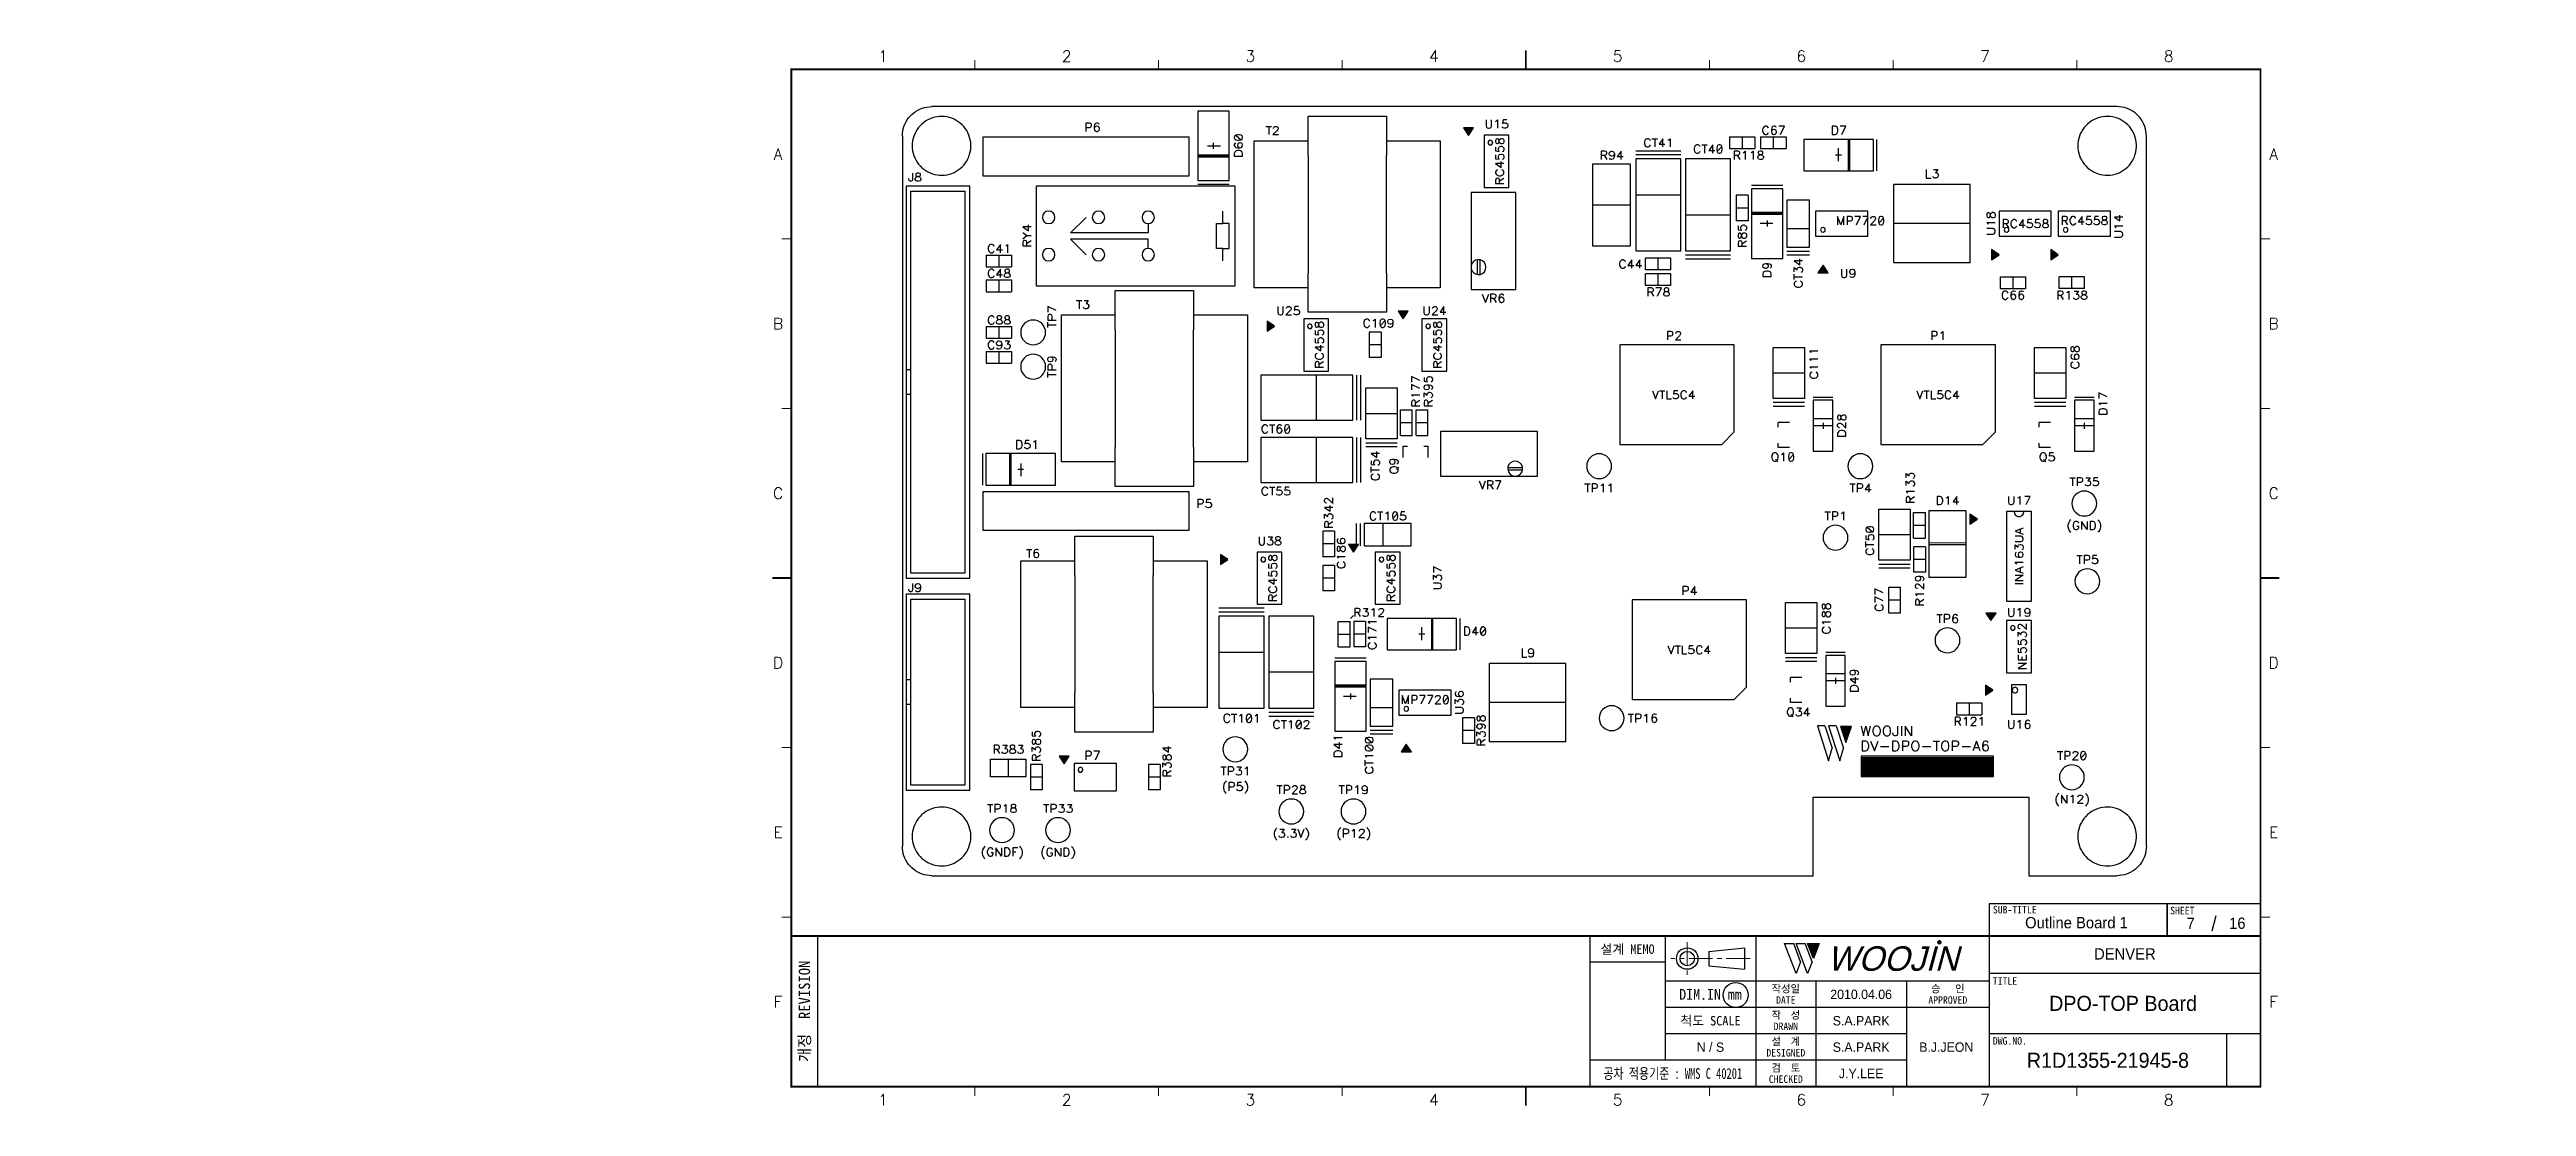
# Model space of a CAD drawing. Extents: x 295 to 953, y 10 to 290.
import ezdxf
from ezdxf.enums import TextEntityAlignment as Align

# ---------------------------------------------------------------- set-up
doc = ezdxf.new("R2010")
doc.units = 0
doc.header["$LTSCALE"] = 5
doc.header["$MEASUREMENT"] = 0
doc.linetypes.add('CENTER', pattern=[2, 1.25, -0.25, 0.25, -0.25])
doc.layers.get('0').update_dxf_attribs({"linetype": 'CONTINUOUS', "lineweight": 25})
for name, color, linetype, lineweight in [('2', 2, 'CENTER', 13), ('4', 4, 'CONTINUOUS', 18), ('6', 6, 'CONTINUOUS', 13)]:
    doc.layers.add(name, color=color, linetype=linetype, lineweight=lineweight)
for name, color, linetype in [('DV-DPO-A6_TSK', 14, 'CONTINUOUS'), ('SHEET', 3, 'CONTINUOUS'), ('문자', 4, 'CONTINUOUS'), ('테두리', 3, 'CONTINUOUS')]:
    doc.layers.add(name, color=color, linetype=linetype)
doc.styles.add('MARK', font='ARLRDBD.TTF')
doc.styles.get("Standard").update_dxf_attribs({"font": 'simplex.shx'})
doc.styles.add('굴림', font='')
doc.styles.add('굴림체', font='')
doc.styles.get('굴림').set_extended_font_data('Gulim')
doc.styles.get('굴림체').set_extended_font_data('GulimChe')

msp = doc.modelspace()

# ---------------------------------------------------------------- texts
at = {"color": 4, "style": '굴림'}
for s, p in [('2010.04.06', (775.98, 39.5)), ('S.A.PARK', (775.98, 32.5)), ('S.A.PARK', (775.98, 25.5)), ('B.J.JEON', (798.57, 25.5)), ('J.Y.LEE', (775.98, 18.5))]:
    msp.add_text(s, height=2.5, dxfattribs=at).set_placement(p, align=Align.MIDDLE_CENTER)
at = {"layer": '4', "style": '굴림'}
for s, p in [('Outline Board 1', (833.13, 58.53)), ('7', (863.44, 58.33)), ('16', (875.83, 58.38)), ('DENVER', (845.98, 50.24))]:
    msp.add_text(s, height=3, dxfattribs=at).set_placement(p, align=Align.MIDDLE_CENTER)
at = {"layer": '6', "char_height": 3.5278, "width": 39.2183, "attachment_point": 4}
for insert in [(295.11, 181.28), (295.11, 173.63)]:
    msp.add_mtext('{\\f굴림|b0|i0|c129;\\C7;', dxfattribs=dict(at, insert=insert))
at = {"layer": '6', "color": 4, "char_height": 3, "attachment_point": 4, "style": '굴림체'}
for insert, width in [((905.28, 137.42), 36.962), ((952.58, 106.26), 52.2944), ((952.58, 102.14), 52.2944), ((573.67, 73.54), 36.962)]:
    msp.add_mtext('{\\f굴림|b0|i0|c129;\\C7;', dxfattribs=dict(at, insert=insert, width=width))
at = {"layer": '문자', "style": '굴림'}
for s, height, p in [('DPO-TOP Board', 4, (845.5, 37.11)), ('N / S', 2.5, (735.98, 25.5)), ('R1D1355-21945-8', 4, (841.48, 22))]:
    msp.add_text(s, height=height, dxfattribs=at).set_placement(p, align=Align.MIDDLE_CENTER)

# ---------------------------------------------------------------- blocks, each defined once
blk = doc.blocks.new('B')
at = {"layer": '문자'}
blk.add_hatch(color=256, dxfattribs=at).paths.add_polyline_path([(13.79, 10), (15.31, 6), (16.84, 10)])
at = {"color": 4, "const_width": 0.6}
blk.add_lwpolyline([(48.46, 10.32, 1), (49.06, 10.32, 1)], format="xyb", close=True, dxfattribs=at)
at = {"layer": '문자'}
for p, q in [((10.73, 2), (7.68, 10)), ((7.68, 10), (10.09, 10)), ((11.94, 5.16), (10.09, 10)), ((10.73, 10), (13.15, 10)), ((13.79, 2), (10.73, 10)), ((14.99, 5.16), (13.15, 10)), ((13.79, 10), (16.84, 10)), ((15.31, 6), (13.79, 10)), ((16.84, 10), (15.31, 6)), ((11.94, 5.16), (10.73, 2)), ((14.99, 5.16), (13.79, 2))]:
    blk.add_line(p, q, dxfattribs=at)
at = {"layer": '문자', "style": 'MARK', "oblique": 15}
blk.add_text('WOOJIN', height=6.5, dxfattribs=at).set_placement((36.4, 6), align=Align.MIDDLE_CENTER)
blk = doc.blocks.new('C')
blk.add_line((15, 285), (15, 285))
at = {"layer": '2'}
for p, q in [((252.83, 53.35), (252.83, 44.65)), ((269.53, 49), (248.48, 49))]:
    blk.add_line(p, q, dxfattribs=at)
at = {"layer": 'SHEET'}
for p, q in [((393.14, 60.3), (392.07, 56.28)), ((22, 55), (22, 15)), ((227, 55), (227, 15)), ((247, 55), (247, 22)), ((271, 55), (271, 15)), ((271, 55), (271, 15)), ((333, 55), (333, 15)), ((247, 48), (227, 48)), ((333, 43), (247, 43)), ((287, 43), (287, 15)), ((311, 43), (311, 15)), ((405, 45), (333, 45)), ((333, 36), (247, 36)), ((311, 29), (247, 29)), ((405, 29), (333, 29)), ((396, 29), (396, 15)), ((311, 22), (227, 22))]:
    blk.add_line(p, q, dxfattribs=at)
at = {"layer": 'SHEET', "color": 4}
for p, q in [((258.53, 50.9), (268.03, 51.85)), ((258.53, 50.9), (258.53, 47.1)), ((258.53, 47.1), (268.03, 46.15)), ((268.03, 51.85), (268.03, 46.15))]:
    blk.add_line(p, q, dxfattribs=at)
at = {"layer": 'SHEET'}
for points in [[(333, 55), (380.19, 55), (380.19, 63.49), (333, 63.49)], [(380.19, 55), (405, 55), (405, 63.49), (380.19, 63.49)]]:
    blk.add_lwpolyline(points, close=True, dxfattribs=at)
at = {"layer": 'SHEET', "color": 4}
for radius in [2.85, 1.9]:
    blk.add_circle((252.83, 49), radius, dxfattribs=at)
at = {"layer": 'SHEET'}
blk.add_circle((265.7, 39.32), 3.32, dxfattribs=at)
at = {"layer": '테두리'}
blk.add_line((405, 285), (405, 15), dxfattribs=at)
for points, const_width in [([(210, 290), (210, 285)], 0.5), ([(15, 285), (15, 15), (405, 15), (405, 285), (15, 285)], 0.5), ([(63.75, 287.5), (63.75, 285)], 0.3), ([(112.5, 287.5), (112.5, 285)], 0.3), ([(161.25, 287.5), (161.25, 285)], 0.3), ([(258.75, 287.5), (258.75, 285)], 0.3), ([(307.5, 287.5), (307.5, 285)], 0.3), ([(356.25, 287.5), (356.25, 285)], 0.3), ([(12.5, 240), (15, 240)], 0.3), ([(407.5, 240), (405, 240)], 0.3), ([(12.5, 195), (15, 195)], 0.3), ([(407.5, 195), (405, 195)], 0.3), ([(10, 150), (15, 150)], 0.5), ([(410, 150), (405, 150)], 0.5), ([(12.5, 105), (15, 105)], 0.3), ([(407.5, 105), (405, 105)], 0.3), ([(12.5, 60), (15, 60)], 0.3), ([(407.5, 60), (405, 60)], 0.3), ([(15, 55), (405, 55)], 0.5), ([(63.75, 12.5), (63.75, 15)], 0.3), ([(112.5, 12.5), (112.5, 15)], 0.3), ([(161.25, 12.5), (161.25, 15)], 0.3), ([(210, 10), (210, 15)], 0.5), ([(258.75, 12.5), (258.75, 15)], 0.3), ([(307.5, 12.5), (307.5, 15)], 0.3), ([(356.25, 12.5), (356.25, 15)], 0.3)]:
    blk.add_lwpolyline(points, dxfattribs=dict(at, const_width=const_width))
blk.add_blockref('B', (271, 43))
at = {"layer": '문자'}
for s, p in [('1', (39.38, 288.5)), ('2', (88.12, 288.5)), ('3', (136.88, 288.5)), ('4', (185.62, 288.5)), ('5', (234.38, 288.5)), ('6', (283.12, 288.5)), ('7', (331.88, 288.5)), ('8', (380.62, 288.5)), ('A', (11.5, 262.5)), ('A', (408.5, 262.5)), ('B', (11.5, 217.5)), ('B', (408.5, 217.5)), ('C', (11.5, 172.5)), ('C', (408.5, 172.5)), ('D', (11.5, 127.5)), ('D', (408.5, 127.5)), ('E', (11.5, 82.5)), ('E', (408.5, 82.5)), ('F', (11.5, 37.5)), ('F', (408.5, 37.5)), ('1', (39.38, 11.5)), ('2', (88.12, 11.5)), ('3', (136.88, 11.5)), ('4', (185.62, 11.5)), ('5', (234.38, 11.5)), ('6', (283.12, 11.5)), ('7', (331.88, 11.5)), ('8', (380.62, 11.5))]:
    blk.add_text(s, height=3, dxfattribs=at).set_placement(p, align=Align.MIDDLE)
at = {"layer": '문자', "style": '굴림체'}
for s, height, p in [('SUB-TITLE', 2, (339.77, 61.98)), ('SHEET', 2, (384.24, 61.74)), ('설계 MEMO', 2.5, (237, 51.5)), ('DIM.IN mm', 2.85, (259, 39.5)), ('작성일', 2, (279, 41)), ('승   인', 2, (322, 41)), ('척도 SCALE', 2.5, (259, 32.5)), ('작  성', 2, (279, 34)), ('DATE', 2, (279, 38)), ('APPROVED', 2, (322, 38)), ('설  계', 2, (279, 27)), ('DRAWN', 2, (279, 31)), ('DESIGNED', 2, (279, 24)), ('검  토', 2, (279, 20)), ('CHECKED', 2, (279, 17))]:
    blk.add_text(s, height=height, dxfattribs=at).set_placement(p, align=Align.MIDDLE_CENTER)
blk.add_text('개정  REVISION', height=3, rotation=90, dxfattribs=at).set_placement((18.5, 35), align=Align.MIDDLE_CENTER)
for s, p in [('TITLE', (333.95, 42.05)), ('DWG.NO.', (333.95, 26.15))]:
    blk.add_text(s, height=2, dxfattribs=at).set_placement(p)
at = {"layer": '문자', "style": '굴림체', "width": 0.75}
blk.add_text('공차 적용기준 : WMS C 40201', height=2.85, dxfattribs=at).set_placement((249, 18.5), align=Align.MIDDLE_CENTER)

# ---------------------------------------------------------------- linework, layer by layer
msp.add_line((491.98, 15), (491.98, 15))
msp.add_line((491.98, 15), (491.98, 15))
at = {"layer": 'DV-DPO-A6_TSK', "color": 7}
for p, q in [((521.72, 269.21), (521.9, 269.83)), ((521.9, 269.83), (522.13, 270.43)), ((522.13, 270.43), (522.42, 271.01)), ((522.42, 271.01), (522.75, 271.56)), ((522.75, 271.56), (523.12, 272.09)), ((523.12, 272.09), (523.54, 272.58)), ((523.54, 272.58), (523.99, 273.04)), ((523.99, 273.04), (524.48, 273.45)), ((524.48, 273.45), (525.01, 273.83)), ((525.01, 273.83), (525.57, 274.16)), ((525.57, 274.16), (526.14, 274.44)), ((526.19, 270.04), (525.76, 269.54)), ((526.14, 274.44), (526.74, 274.67)), ((526.66, 270.49), (526.19, 270.04)), ((527.16, 270.91), (526.66, 270.49)), ((526.74, 274.67), (527.36, 274.86)), ((527.7, 271.29), (527.16, 270.91)), ((527.36, 274.86), (527.99, 274.99)), ((528.26, 271.61), (527.7, 271.29)), ((527.99, 274.99), (528.63, 275.07)), ((528.85, 271.89), (528.26, 271.61)), ((528.63, 275.07), (529.28, 275.1)), ((529.46, 272.12), (528.85, 271.89)), ((843.88, 275.1), (529.28, 275.1)), ((530.1, 272.29), (529.46, 272.12)), ((530.74, 272.42), (530.1, 272.29)), ((531.38, 272.48), (530.74, 272.42)), ((532.04, 272.49), (531.38, 272.48)), ((532.69, 272.46), (532.04, 272.49)), ((533.34, 272.36), (532.69, 272.46)), ((533.97, 272.21), (533.34, 272.36)), ((534.59, 272.01), (533.97, 272.21)), ((535.19, 271.75), (534.59, 272.01)), ((535.78, 271.45), (535.19, 271.75)), ((536.32, 271.1), (535.78, 271.45)), ((536.85, 270.7), (536.32, 271.1)), ((537.33, 270.27), (536.85, 270.7)), ((537.78, 269.79), (537.33, 270.27)), ((538.19, 269.29), (537.78, 269.79)), ((571.13, 270.75), (570.18, 270.75)), ((570.18, 270.75), (570.18, 268.53)), ((570.18, 269.59), (571.13, 269.59)), ((571.45, 270.65), (571.13, 270.75)), ((571.13, 269.59), (571.45, 269.69)), ((571.56, 270.54), (571.45, 270.65)), ((571.45, 269.69), (571.56, 269.8)), ((571.66, 270.33), (571.56, 270.54)), ((571.56, 269.8), (571.66, 270.01)), ((571.66, 270.01), (571.66, 270.33)), ((572.51, 270.33), (572.41, 269.8)), ((572.41, 269.8), (572.41, 269.27)), ((572.51, 269.59), (572.41, 269.27)), ((572.72, 270.65), (572.51, 270.33)), ((572.72, 269.8), (572.51, 269.59)), ((573.04, 270.75), (572.72, 270.65)), ((573.04, 269.91), (572.72, 269.8)), ((573.25, 270.75), (573.04, 270.75)), ((573.15, 269.91), (573.04, 269.91)), ((573.46, 269.8), (573.15, 269.91)), ((573.57, 270.65), (573.25, 270.75)), ((573.68, 269.59), (573.46, 269.8)), ((573.68, 270.43), (573.57, 270.65)), ((573.78, 269.27), (573.68, 269.59)), ((599.91, 273.93), (599.91, 255.47)), ((608.23, 273.93), (599.91, 273.93)), ((608.23, 255.47), (608.23, 273.93)), ((618, 269.86), (619.45, 269.86)), ((618.72, 269.86), (618.72, 267.69)), ((619.96, 269.44), (620.06, 269.65)), ((620.06, 269.65), (620.17, 269.75)), ((620.17, 269.75), (620.37, 269.86)), ((620.37, 269.86), (620.79, 269.86)), ((620.79, 269.86), (620.99, 269.75)), ((620.99, 269.75), (621.1, 269.65)), ((621.1, 269.65), (621.2, 269.44)), ((629.17, 272.53), (649.96, 272.53)), ((629.17, 262.13), (629.17, 272.53)), ((649.96, 272.53), (649.96, 262.13)), ((676.41, 271.56), (676.41, 269.98)), ((676.41, 269.98), (676.52, 269.67)), ((676.52, 269.67), (676.72, 269.46)), ((677.56, 269.46), (677.77, 269.67)), ((677.77, 269.67), (677.88, 269.98)), ((677.88, 269.98), (677.88, 271.56)), ((678.93, 271.13), (679.14, 271.24)), ((679.14, 271.24), (679.45, 271.56)), ((679.45, 271.56), (679.45, 269.35)), ((680.82, 269.56), (680.71, 269.77)), ((680.92, 271.56), (680.82, 270.61)), ((680.82, 270.61), (680.92, 270.72)), ((681.97, 271.56), (680.92, 271.56)), ((680.92, 270.72), (681.23, 270.82)), ((681.23, 270.82), (681.55, 270.82)), ((681.55, 270.82), (681.86, 270.72)), ((681.86, 270.72), (682.07, 270.51)), ((682.07, 269.67), (681.86, 269.46)), ((682.07, 270.51), (682.18, 270.19)), ((682.18, 269.98), (682.07, 269.67)), ((682.18, 270.19), (682.18, 269.98)), ((750.04, 269.59), (749.93, 269.38)), ((750.25, 269.8), (750.04, 269.59)), ((750.46, 269.91), (750.25, 269.8)), ((750.87, 269.91), (750.46, 269.91)), ((751.09, 269.8), (750.87, 269.91)), ((751.3, 269.59), (751.09, 269.8)), ((751.4, 269.38), (751.3, 269.59)), ((752.45, 269.8), (752.24, 269.48)), ((752.76, 269.91), (752.45, 269.8)), ((752.97, 269.91), (752.76, 269.91)), ((753.29, 269.8), (752.97, 269.91)), ((753.4, 269.59), (753.29, 269.8)), ((755.6, 269.91), (754.13, 269.91)), ((754.55, 267.7), (755.6, 269.91)), ((768.3, 269.93), (768.3, 267.71)), ((769.04, 269.93), (768.3, 269.93)), ((769.36, 269.82), (769.04, 269.93)), ((769.57, 269.61), (769.36, 269.82)), ((769.68, 269.4), (769.57, 269.61)), ((771.9, 269.93), (770.42, 269.93)), ((770.84, 267.71), (771.9, 269.93)), ((835.59, 270.04), (835.16, 269.54)), ((836.05, 270.49), (835.59, 270.04)), ((836.56, 270.91), (836.05, 270.49)), ((837.1, 271.29), (836.56, 270.91)), ((837.66, 271.61), (837.1, 271.29)), ((838.25, 271.89), (837.66, 271.61)), ((838.87, 272.12), (838.25, 271.89)), ((839.49, 272.29), (838.87, 272.12)), ((840.13, 272.42), (839.49, 272.29)), ((840.79, 272.48), (840.13, 272.42)), ((841.44, 272.49), (840.79, 272.48)), ((842.09, 272.46), (841.44, 272.49)), ((842.74, 272.36), (842.09, 272.46)), ((843.37, 272.21), (842.74, 272.36)), ((844, 272.01), (843.37, 272.21)), ((844.52, 275.07), (843.88, 275.1)), ((844.6, 271.75), (844, 272.01)), ((845.16, 274.99), (844.52, 275.07)), ((845.17, 271.45), (844.6, 271.75)), ((845.79, 274.86), (845.16, 274.99)), ((845.73, 271.1), (845.17, 271.45)), ((846.25, 270.7), (845.73, 271.1)), ((846.41, 274.67), (845.79, 274.86)), ((846.73, 270.27), (846.25, 270.7)), ((847.01, 274.44), (846.41, 274.67)), ((847.18, 269.79), (846.73, 270.27)), ((847.59, 274.16), (847.01, 274.44)), ((847.58, 269.29), (847.18, 269.79)), ((848.14, 273.83), (847.59, 274.16)), ((848.67, 273.45), (848.14, 273.83)), ((849.15, 273.04), (848.67, 273.45)), ((849.61, 272.58), (849.15, 273.04)), ((850.03, 272.09), (849.61, 272.58)), ((850.4, 271.56), (850.03, 272.09)), ((850.73, 271.01), (850.4, 271.56)), ((851.02, 270.43), (850.73, 271.01)), ((851.25, 269.83), (851.02, 270.43)), ((851.43, 269.21), (851.25, 269.83)), ((521.48, 267.3), (521.5, 267.94)), ((521.48, 267.3), (521.48, 78.8)), ((521.5, 267.94), (521.58, 268.58)), ((521.58, 268.58), (521.72, 269.21)), ((524.1, 265.35), (524.07, 264.7)), ((524.07, 264.7), (524.1, 264.04)), ((524.19, 266), (524.1, 265.35)), ((524.1, 264.04), (524.19, 263.39)), ((524.32, 266.64), (524.19, 266)), ((524.19, 263.39), (524.32, 262.76)), ((524.51, 267.26), (524.32, 266.64)), ((524.75, 267.87), (524.51, 267.26)), ((525.04, 268.45), (524.75, 267.87)), ((525.38, 269.01), (525.04, 268.45)), ((525.76, 269.54), (525.38, 269.01)), ((538.55, 268.74), (538.19, 269.29)), ((538.86, 268.16), (538.55, 268.74)), ((539.13, 267.57), (538.86, 268.16)), ((539.34, 266.95), (539.13, 267.57)), ((539.51, 266.32), (539.34, 266.95)), ((539.34, 262.44), (539.51, 263.08)), ((539.61, 265.67), (539.51, 266.32)), ((539.51, 263.08), (539.61, 263.72)), ((539.66, 265.03), (539.61, 265.67)), ((539.61, 263.72), (539.66, 264.37)), ((539.66, 264.37), (539.66, 265.03)), ((597.63, 267.01), (542.82, 267.01)), ((542.82, 267.01), (542.82, 256.77)), ((572.41, 269.27), (572.51, 268.85)), ((572.51, 268.85), (572.72, 268.64)), ((572.72, 268.64), (573.04, 268.53)), ((573.04, 268.53), (573.15, 268.53)), ((573.15, 268.53), (573.46, 268.64)), ((573.46, 268.64), (573.68, 268.85)), ((573.68, 268.85), (573.78, 269.17)), ((573.78, 269.17), (573.78, 269.27)), ((597.63, 256.77), (597.63, 267.01)), ((602.51, 264.7), (605.89, 264.7)), ((604.07, 263.92), (604.07, 265.47)), ((609.7, 267.32), (609.59, 267.01)), ((609.59, 267.01), (609.59, 266.8)), ((609.59, 266.8), (609.7, 266.48)), ((609.7, 265.33), (609.59, 265.01)), ((609.59, 265.01), (609.59, 264.8)), ((609.59, 264.8), (609.7, 264.49)), ((609.7, 263.02), (609.59, 262.7)), ((610.01, 267.53), (609.7, 267.32)), ((609.7, 266.48), (610.01, 266.27)), ((609.91, 265.43), (609.7, 265.33)), ((609.7, 264.49), (610.01, 264.28)), ((609.91, 263.23), (609.7, 263.02)), ((610.12, 263.33), (609.91, 263.23)), ((610.54, 267.63), (610.01, 267.53)), ((610.01, 267.53), (611.38, 266.27)), ((610.01, 266.27), (610.54, 266.17)), ((610.01, 264.28), (610.54, 264.17)), ((610.43, 263.44), (610.12, 263.33)), ((610.54, 265.22), (610.43, 264.91)), ((610.43, 264.91), (610.43, 264.8)), ((610.43, 264.8), (610.54, 264.49)), ((610.96, 263.44), (610.43, 263.44)), ((610.86, 267.63), (610.54, 267.63)), ((610.54, 266.17), (610.86, 266.17)), ((610.75, 265.43), (610.54, 265.22)), ((610.54, 264.49), (610.75, 264.28)), ((610.54, 264.17), (611.06, 264.17)), ((611.06, 265.53), (610.75, 265.43)), ((610.75, 264.28), (611.06, 264.17)), ((611.38, 267.53), (610.86, 267.63)), ((610.86, 266.17), (611.38, 266.27)), ((611.27, 263.33), (610.96, 263.44)), ((611.17, 265.53), (611.06, 265.53)), ((611.06, 264.17), (611.48, 264.28)), ((611.48, 265.43), (611.17, 265.53)), ((611.48, 263.23), (611.27, 263.33)), ((611.69, 267.32), (611.38, 267.53)), ((611.38, 266.27), (611.69, 266.48)), ((611.69, 265.22), (611.48, 265.43)), ((611.48, 264.28), (611.69, 264.49)), ((611.69, 263.02), (611.48, 263.23)), ((611.8, 267.01), (611.69, 267.32)), ((611.69, 266.48), (611.8, 266.8)), ((611.8, 264.91), (611.69, 265.22)), ((611.69, 264.49), (611.8, 264.8)), ((611.8, 262.7), (611.69, 263.02)), ((611.8, 266.8), (611.8, 267.01)), ((611.8, 264.8), (611.8, 264.91)), ((614.86, 266.04), (629.17, 266.04)), ((614.86, 227.04), (614.86, 266.04)), ((620.89, 268.72), (619.86, 267.69)), ((619.86, 267.69), (621.3, 267.69)), ((619.96, 269.34), (619.96, 269.44)), ((621.1, 269.03), (620.89, 268.72)), ((621.2, 269.24), (621.1, 269.03)), ((621.2, 269.44), (621.2, 269.24)), ((649.96, 266.04), (664.27, 266.04)), ((664.27, 266.04), (664.27, 227.04)), ((673.11, 269.48), (670.42, 269.48)), ((670.42, 269.48), (671.76, 267.47)), ((670.74, 269.29), (672.78, 269.29)), ((670.85, 269.14), (672.68, 269.14)), ((670.95, 268.99), (672.58, 268.99)), ((671.05, 268.84), (672.47, 268.84)), ((671.15, 268.68), (672.37, 268.68)), ((671.25, 268.53), (672.27, 268.53)), ((671.36, 268.38), (672.17, 268.38)), ((671.45, 268.23), (672.07, 268.23)), ((671.56, 268.08), (671.96, 268.08)), ((671.66, 267.92), (671.86, 267.92)), ((671.76, 267.47), (673.11, 269.48)), ((675.89, 267.5), (675.89, 255.61)), ((682.5, 267.5), (675.89, 267.5)), ((676.72, 269.46), (677.04, 269.35)), ((677.02, 265.94), (676.9, 265.38)), ((676.9, 265.38), (677.25, 264.93)), ((677.54, 266.18), (677.02, 265.94)), ((677.04, 269.35), (677.25, 269.35)), ((677.25, 269.35), (677.56, 269.46)), ((677.25, 264.93), (677.83, 264.93)), ((678.06, 265.94), (677.54, 266.18)), ((677.83, 264.93), (678.18, 265.38)), ((678.18, 265.38), (678.06, 265.94)), ((679.06, 266.45), (678.96, 266.13)), ((678.96, 266.13), (678.96, 265.72)), ((678.96, 265.72), (679.06, 265.41)), ((678.96, 264.37), (678.96, 263.33)), ((678.96, 263.33), (679.89, 263.22)), ((679.27, 266.55), (679.06, 266.45)), ((679.06, 265.41), (679.27, 265.3)), ((679.48, 266.55), (679.27, 266.55)), ((679.27, 265.3), (679.48, 265.3)), ((679.69, 266.45), (679.48, 266.55)), ((679.48, 265.3), (679.69, 265.41)), ((679.8, 266.24), (679.69, 266.45)), ((679.69, 265.41), (679.8, 265.61)), ((679.69, 263.95), (679.8, 264.27)), ((679.69, 263.64), (679.69, 263.95)), ((679.8, 263.33), (679.69, 263.64)), ((679.89, 265.82), (679.8, 266.24)), ((679.8, 265.61), (679.89, 266.03)), ((679.8, 264.27), (680, 264.47)), ((679.89, 263.22), (679.8, 263.33)), ((679.89, 266.03), (680, 266.35)), ((680, 265.51), (679.89, 265.82)), ((680, 266.35), (680.21, 266.55)), ((680.21, 265.3), (680, 265.51)), ((680, 264.47), (680.31, 264.58)), ((680.21, 266.55), (680.42, 266.66)), ((680.42, 265.2), (680.21, 265.3)), ((680.31, 264.58), (680.52, 264.58)), ((680.42, 266.66), (680.73, 266.66)), ((680.73, 265.2), (680.42, 265.2)), ((680.52, 264.58), (680.83, 264.47)), ((680.73, 266.66), (680.94, 266.55)), ((680.94, 265.3), (680.73, 265.2)), ((680.94, 263.22), (680.73, 263.12)), ((680.92, 269.46), (680.82, 269.56)), ((680.83, 264.47), (681.04, 264.27)), ((681.23, 269.35), (680.92, 269.46)), ((680.94, 266.55), (681.04, 266.45)), ((681.04, 265.41), (680.94, 265.3)), ((681.04, 263.33), (680.94, 263.22)), ((681.04, 266.45), (681.14, 266.13)), ((681.14, 265.72), (681.04, 265.41)), ((681.04, 264.27), (681.14, 263.95)), ((681.14, 263.64), (681.04, 263.33)), ((681.14, 266.13), (681.14, 265.72)), ((681.14, 263.95), (681.14, 263.64)), ((681.55, 269.35), (681.23, 269.35)), ((681.86, 269.46), (681.55, 269.35)), ((682.5, 253.63), (682.5, 267.5)), ((707.95, 263.3), (707, 263.3)), ((707, 263.3), (707, 261.1)), ((708.27, 263.2), (707.95, 263.3)), ((708.37, 263.09), (708.27, 263.2)), ((708.48, 262.88), (708.37, 263.09)), ((709.21, 262.98), (709.42, 263.2)), ((709.42, 263.2), (709.74, 263.3)), ((709.74, 263.3), (709.84, 263.3)), ((709.84, 263.3), (710.15, 263.2)), ((710.15, 263.2), (710.37, 262.98)), ((712.25, 263.3), (711.2, 261.83)), ((712.25, 261.1), (712.25, 263.3)), ((728.1, 263.32), (716.14, 263.32)), ((718.56, 266.07), (718.46, 265.76)), ((718.46, 265.76), (718.46, 265.24)), ((718.46, 265.24), (718.56, 264.92)), ((718.67, 266.28), (718.56, 266.07)), ((718.56, 264.92), (718.67, 264.71)), ((718.88, 266.49), (718.67, 266.28)), ((718.67, 264.71), (718.88, 264.5)), ((719.08, 266.59), (718.88, 266.49)), ((718.88, 264.5), (719.08, 264.4)), ((719.51, 266.59), (719.08, 266.59)), ((719.08, 264.4), (719.51, 264.4)), ((719.71, 266.49), (719.51, 266.59)), ((719.51, 264.4), (719.71, 264.5)), ((719.92, 266.28), (719.71, 266.49)), ((719.71, 264.5), (719.92, 264.71)), ((720.03, 266.07), (719.92, 266.28)), ((719.92, 264.71), (720.03, 264.92)), ((720.44, 266.59), (721.91, 266.59)), ((721.18, 266.59), (721.18, 264.4)), ((723.37, 266.59), (722.33, 265.13)), ((722.33, 265.13), (723.9, 265.13)), ((723.37, 264.4), (723.37, 266.59)), ((724.73, 266.17), (724.94, 266.28)), ((724.94, 266.28), (725.25, 266.59)), ((725.25, 266.59), (725.25, 264.4)), ((731.77, 264.42), (731.66, 264.11)), ((731.66, 264.11), (731.66, 263.59)), ((731.66, 263.59), (731.77, 263.27)), ((731.87, 264.63), (731.77, 264.42)), ((731.77, 263.27), (731.87, 263.06)), ((732.09, 264.83), (731.87, 264.63)), ((731.87, 263.06), (732.09, 262.85)), ((732.29, 264.94), (732.09, 264.83)), ((732.71, 264.94), (732.29, 264.94)), ((732.92, 264.83), (732.71, 264.94)), ((733.13, 264.63), (732.92, 264.83)), ((732.92, 262.85), (733.13, 263.06)), ((733.23, 264.42), (733.13, 264.63)), ((733.13, 263.06), (733.23, 263.27)), ((733.65, 264.94), (735.12, 264.94)), ((734.38, 264.94), (734.38, 262.75)), ((736.58, 264.94), (735.53, 263.48)), ((735.53, 263.48), (737.1, 263.48)), ((736.58, 262.75), (736.58, 264.94)), ((737.73, 264.52), (737.63, 264)), ((737.63, 264), (737.63, 263.68)), ((737.63, 263.68), (737.73, 263.16)), ((737.94, 264.83), (737.73, 264.52)), ((738.99, 264.52), (737.73, 263.16)), ((737.73, 263.16), (737.94, 262.85)), ((738.25, 264.94), (737.94, 264.83)), ((738.46, 264.94), (738.25, 264.94)), ((738.78, 264.83), (738.46, 264.94)), ((738.99, 264.52), (738.78, 264.83)), ((738.78, 262.85), (738.99, 263.16)), ((739.09, 264), (738.99, 264.52)), ((738.99, 263.16), (739.09, 263.68)), ((739.09, 263.68), (739.09, 264)), ((741.03, 267.09), (747.78, 267.09)), ((741.03, 267.09), (741.03, 263.96)), ((741.03, 263.96), (747.78, 263.96)), ((743.23, 263.29), (742.3, 263.29)), ((742.3, 263.29), (742.3, 261.1)), ((743.55, 263.18), (743.23, 263.29)), ((743.66, 263.08), (743.55, 263.18)), ((743.75, 262.87), (743.66, 263.08)), ((744.41, 267.09), (744.41, 263.96)), ((744.9, 262.98), (745.22, 263.29)), ((745.22, 263.29), (745.22, 261.1)), ((747, 262.98), (747.31, 263.29)), ((747.31, 263.29), (747.31, 261.1)), ((747.78, 267.09), (747.78, 263.96)), ((748.77, 263.18), (748.67, 262.98)), ((749.08, 263.29), (748.77, 263.18)), ((749.51, 263.29), (749.08, 263.29)), ((749.28, 267.09), (756.04, 267.09)), ((749.28, 267.09), (749.28, 263.96)), ((749.28, 263.96), (756.04, 263.96)), ((749.82, 263.18), (749.51, 263.29)), ((749.92, 262.98), (749.82, 263.18)), ((749.93, 269.38), (749.83, 269.07)), ((749.83, 269.07), (749.83, 268.54)), ((749.83, 268.54), (749.93, 268.23)), ((749.93, 268.23), (750.04, 268.02)), ((750.04, 268.02), (750.25, 267.81)), ((750.25, 267.81), (750.46, 267.7)), ((750.46, 267.7), (750.87, 267.7)), ((750.87, 267.7), (751.09, 267.81)), ((751.09, 267.81), (751.3, 268.02)), ((751.3, 268.02), (751.4, 268.23)), ((752.24, 269.48), (752.14, 268.96)), ((752.14, 268.96), (752.14, 268.43)), ((752.24, 268.75), (752.14, 268.43)), ((752.14, 268.43), (752.24, 268.02)), ((752.45, 268.96), (752.24, 268.75)), ((752.24, 268.02), (752.45, 267.81)), ((752.76, 269.07), (752.45, 268.96)), ((752.45, 267.81), (752.76, 267.7)), ((752.66, 267.09), (752.66, 263.96)), ((752.87, 269.07), (752.76, 269.07)), ((752.76, 267.7), (752.87, 267.7)), ((753.19, 268.96), (752.87, 269.07)), ((752.87, 267.7), (753.19, 267.81)), ((753.4, 268.75), (753.19, 268.96)), ((753.19, 267.81), (753.4, 268.02)), ((753.5, 268.43), (753.4, 268.75)), ((753.4, 268.02), (753.5, 268.33)), ((753.5, 268.33), (753.5, 268.43)), ((756.04, 267.09), (756.04, 263.96)), ((779.23, 266.38), (760.77, 266.38)), ((760.77, 266.38), (760.77, 258.06)), ((768.3, 267.71), (769.04, 267.71)), ((769.04, 267.71), (769.36, 267.81)), ((769.36, 267.81), (769.57, 268.02)), ((769.57, 268.02), (769.68, 268.24)), ((769.78, 269.08), (769.68, 269.4)), ((769.68, 268.24), (769.78, 268.55)), ((769.78, 268.55), (769.78, 269.08)), ((770, 260.66), (770, 264.04)), ((772.95, 266.21), (772.5, 266.21)), ((772.5, 266.21), (772.5, 258.22)), ((772.67, 266.04), (772.79, 266.04)), ((772.67, 265.88), (772.79, 265.88)), ((772.67, 265.72), (772.79, 265.72)), ((772.67, 265.55), (772.79, 265.55)), ((772.67, 265.4), (772.79, 265.4)), ((772.67, 265.23), (772.79, 265.23)), ((772.67, 265.07), (772.79, 265.07)), ((772.67, 264.91), (772.79, 264.91)), ((772.67, 264.74), (772.79, 264.74)), ((772.67, 264.58), (772.79, 264.58)), ((772.67, 264.42), (772.79, 264.42)), ((772.67, 264.25), (772.79, 264.25)), ((772.67, 264.09), (772.79, 264.09)), ((772.67, 263.93), (772.79, 263.93)), ((772.67, 263.76), (772.79, 263.76)), ((772.67, 263.61), (772.79, 263.61)), ((772.67, 263.44), (772.79, 263.44)), ((772.67, 263.28), (772.79, 263.28)), ((772.67, 263.12), (772.79, 263.12)), ((772.95, 258.22), (772.95, 266.21)), ((779.23, 258.06), (779.23, 266.38)), ((780.14, 258.06), (780.14, 266.38)), ((833.5, 265.35), (833.48, 264.7)), ((833.48, 264.7), (833.5, 264.04)), ((833.58, 266), (833.5, 265.35)), ((833.5, 264.04), (833.58, 263.39)), ((833.72, 266.64), (833.58, 266)), ((833.58, 263.39), (833.72, 262.76)), ((833.91, 267.26), (833.72, 266.64)), ((834.15, 267.87), (833.91, 267.26)), ((834.44, 268.45), (834.15, 267.87)), ((834.78, 269.01), (834.44, 268.45)), ((835.16, 269.54), (834.78, 269.01)), ((847.95, 268.74), (847.58, 269.29)), ((848.26, 268.16), (847.95, 268.74)), ((848.53, 267.57), (848.26, 268.16)), ((848.75, 266.95), (848.53, 267.57)), ((848.9, 266.32), (848.75, 266.95)), ((848.75, 262.44), (848.9, 263.08)), ((849.02, 265.67), (848.9, 266.32)), ((848.9, 263.08), (849.02, 263.72)), ((849.07, 265.03), (849.02, 265.67)), ((849.02, 263.72), (849.07, 264.37)), ((849.07, 264.37), (849.07, 265.03)), ((851.57, 268.58), (851.43, 269.21)), ((851.65, 267.94), (851.57, 268.58)), ((851.68, 267.3), (851.65, 267.94)), ((851.68, 78.8), (851.68, 267.3)), ((524.21, 257.48), (524.21, 255.83)), ((524.32, 262.76), (524.51, 262.13)), ((524.51, 262.13), (524.75, 261.53)), ((524.75, 261.53), (525.04, 260.94)), ((525.13, 257.37), (525.03, 257.17)), ((525.03, 257.17), (525.03, 256.96)), ((525.03, 256.96), (525.13, 256.75)), ((525.03, 256.24), (525.24, 256.44)), ((525.04, 260.94), (525.38, 260.38)), ((525.44, 257.48), (525.13, 257.37)), ((525.13, 256.75), (525.34, 256.65)), ((525.24, 256.44), (525.55, 256.55)), ((525.34, 256.65), (525.75, 256.55)), ((525.38, 260.38), (525.76, 259.85)), ((525.86, 257.48), (525.44, 257.48)), ((525.55, 256.55), (525.96, 256.65)), ((525.75, 256.55), (526.06, 256.44)), ((525.76, 259.85), (526.19, 259.36)), ((526.17, 257.37), (525.86, 257.48)), ((525.96, 256.65), (526.17, 256.75)), ((526.06, 256.44), (526.27, 256.24)), ((526.27, 257.17), (526.17, 257.37)), ((526.17, 256.75), (526.27, 256.96)), ((526.19, 259.36), (526.66, 258.9)), ((526.27, 256.96), (526.27, 257.17)), ((526.66, 258.9), (527.16, 258.49)), ((527.16, 258.49), (527.7, 258.11)), ((527.7, 258.11), (528.26, 257.79)), ((528.26, 257.79), (528.85, 257.5)), ((528.85, 257.5), (529.46, 257.28)), ((529.46, 257.28), (530.1, 257.1)), ((530.1, 257.1), (530.74, 256.98)), ((530.74, 256.98), (531.38, 256.92)), ((531.38, 256.92), (532.04, 256.9)), ((532.04, 256.9), (532.69, 256.94)), ((532.69, 256.94), (533.34, 257.03)), ((533.34, 257.03), (533.97, 257.19)), ((533.97, 257.19), (534.59, 257.38)), ((534.59, 257.38), (535.19, 257.64)), ((535.19, 257.64), (535.78, 257.94)), ((535.78, 257.94), (536.32, 258.29)), ((536.32, 258.29), (536.85, 258.69)), ((536.85, 258.69), (537.33, 259.12)), ((537.33, 259.12), (537.78, 259.6)), ((537.78, 259.6), (538.19, 260.11)), ((538.19, 260.11), (538.55, 260.65)), ((538.55, 260.65), (538.86, 261.23)), ((538.86, 261.23), (539.13, 261.82)), ((539.13, 261.82), (539.34, 262.44)), ((542.82, 256.77), (573.53, 256.77)), ((573.53, 256.77), (597.63, 256.77)), ((608.06, 262.19), (600.08, 262.19)), ((600.08, 262.19), (600.08, 261.74)), ((600.08, 261.74), (608.06, 261.74)), ((600.24, 261.91), (607.9, 261.91)), ((608.06, 261.74), (608.06, 262.19)), ((609.59, 262.7), (609.59, 261.97)), ((609.59, 261.97), (611.8, 261.97)), ((611.8, 261.97), (611.8, 262.7)), ((629.17, 262.13), (629.17, 230.94)), ((649.96, 230.94), (649.96, 262.13)), ((678.96, 262.28), (678.96, 261.25)), ((678.96, 261.25), (679.89, 261.14)), ((681.14, 260), (678.96, 260)), ((678.96, 260), (680.42, 258.96)), ((679.06, 258.02), (678.96, 257.81)), ((678.96, 257.81), (678.96, 257.4)), ((678.96, 257.4), (679.06, 257.19)), ((679.27, 258.23), (679.06, 258.02)), ((679.06, 257.19), (679.27, 256.98)), ((679.48, 258.34), (679.27, 258.23)), ((679.27, 256.98), (679.48, 256.88)), ((679.48, 256.88), (679.8, 256.77)), ((679.69, 261.87), (679.8, 262.18)), ((679.69, 261.56), (679.69, 261.87)), ((679.8, 261.25), (679.69, 261.56)), ((679.8, 262.18), (680, 262.39)), ((679.89, 261.14), (679.8, 261.25)), ((679.8, 256.77), (680.31, 256.77)), ((680, 262.39), (680.31, 262.5)), ((680.31, 262.5), (680.52, 262.5)), ((680.31, 256.77), (680.63, 256.88)), ((680.42, 258.96), (680.42, 260.51)), ((680.52, 262.5), (680.83, 262.39)), ((680.83, 258.23), (680.63, 258.34)), ((680.63, 256.88), (680.83, 256.98)), ((680.94, 261.14), (680.73, 261.04)), ((680.83, 262.39), (681.04, 262.18)), ((681.04, 258.02), (680.83, 258.23)), ((680.83, 256.98), (681.04, 257.19)), ((681.04, 261.25), (680.94, 261.14)), ((681.04, 262.18), (681.14, 261.87)), ((681.14, 261.56), (681.04, 261.25)), ((681.14, 257.81), (681.04, 258.02)), ((681.04, 257.19), (681.14, 257.4)), ((681.14, 261.87), (681.14, 261.56)), ((681.14, 257.4), (681.14, 257.81)), ((704.79, 238.09), (704.79, 259.93)), ((704.79, 259.93), (714.68, 259.93)), ((707, 262.25), (707.95, 262.25)), ((707.74, 262.25), (708.48, 261.1)), ((707.95, 262.25), (708.27, 262.36)), ((708.27, 262.36), (708.37, 262.46)), ((708.37, 262.46), (708.48, 262.67)), ((708.48, 262.67), (708.48, 262.88)), ((709.1, 262.67), (709.21, 262.98)), ((709.1, 262.57), (709.1, 262.67)), ((709.21, 262.25), (709.1, 262.57)), ((709.42, 262.04), (709.21, 262.25)), ((709.32, 261.2), (709.21, 261.41)), ((709.63, 261.1), (709.32, 261.2)), ((709.74, 261.93), (709.42, 262.04)), ((709.84, 261.1), (709.63, 261.1)), ((709.84, 261.93), (709.74, 261.93)), ((710.15, 262.04), (709.84, 261.93)), ((710.15, 261.2), (709.84, 261.1)), ((710.37, 262.25), (710.15, 262.04)), ((710.37, 261.52), (710.15, 261.2)), ((710.37, 262.98), (710.47, 262.57)), ((710.47, 262.57), (710.37, 262.25)), ((710.47, 262.04), (710.37, 261.52)), ((710.47, 262.57), (710.47, 262.04)), ((711.2, 261.83), (712.78, 261.83)), ((714.68, 259.93), (714.68, 238.09)), ((728.1, 262.27), (716.14, 262.27)), ((716.14, 261.23), (716.14, 236.79)), ((728.1, 261.23), (716.14, 261.23)), ((728.1, 236.79), (728.1, 261.23)), ((729.35, 261.23), (729.35, 236.79)), ((741.3, 261.23), (729.35, 261.23)), ((732.09, 262.85), (732.29, 262.75)), ((732.29, 262.75), (732.71, 262.75)), ((732.71, 262.75), (732.92, 262.85)), ((737.94, 262.85), (738.25, 262.75)), ((738.25, 262.75), (738.46, 262.75)), ((738.46, 262.75), (738.78, 262.85)), ((741.3, 236.79), (741.3, 261.23)), ((742.3, 262.25), (743.23, 262.25)), ((743.03, 262.25), (743.75, 261.1)), ((743.23, 262.25), (743.55, 262.35)), ((743.55, 262.35), (743.66, 262.45)), ((743.66, 262.45), (743.75, 262.66)), ((743.75, 262.66), (743.75, 262.87)), ((744.7, 262.87), (744.9, 262.98)), ((746.79, 262.87), (747, 262.98)), ((748.56, 261.83), (748.67, 262.03)), ((748.56, 261.51), (748.56, 261.83)), ((748.67, 261.3), (748.56, 261.51)), ((748.67, 262.98), (748.67, 262.77)), ((748.67, 262.77), (748.77, 262.56)), ((748.67, 262.03), (748.88, 262.25)), ((748.77, 261.2), (748.67, 261.3)), ((748.77, 262.56), (748.98, 262.45)), ((749.08, 261.1), (748.77, 261.2)), ((748.88, 262.25), (749.19, 262.35)), ((748.98, 262.45), (749.4, 262.35)), ((749.51, 261.1), (749.08, 261.1)), ((749.19, 262.35), (749.61, 262.45)), ((749.4, 262.35), (749.71, 262.25)), ((749.82, 261.2), (749.51, 261.1)), ((749.61, 262.45), (749.82, 262.56)), ((749.71, 262.25), (749.92, 262.03)), ((749.82, 262.56), (749.92, 262.77)), ((749.92, 261.3), (749.82, 261.2)), ((749.92, 262.77), (749.92, 262.98)), ((749.92, 262.03), (750.03, 261.83)), ((750.03, 261.51), (749.92, 261.3)), ((750.03, 261.83), (750.03, 261.51)), ((760.77, 258.06), (779.23, 258.06)), ((770.78, 262.22), (769.21, 262.22)), ((772.5, 258.22), (772.95, 258.22)), ((772.67, 262.95), (772.79, 262.95)), ((772.67, 262.79), (772.79, 262.79)), ((772.67, 262.63), (772.79, 262.63)), ((772.67, 262.46), (772.79, 262.46)), ((772.67, 262.3), (772.79, 262.3)), ((772.67, 262.14), (772.79, 262.14)), ((772.67, 261.97), (772.79, 261.97)), ((772.67, 261.81), (772.79, 261.81)), ((772.67, 261.65), (772.79, 261.65)), ((772.67, 261.49), (772.79, 261.49)), ((772.67, 261.32), (772.79, 261.32)), ((772.67, 261.16), (772.79, 261.16)), ((772.67, 261), (772.79, 261)), ((772.67, 260.83), (772.79, 260.83)), ((772.67, 260.67), (772.79, 260.67)), ((772.67, 260.51), (772.79, 260.51)), ((772.67, 260.34), (772.79, 260.34)), ((772.67, 260.18), (772.79, 260.18)), ((772.67, 260.02), (772.79, 260.02)), ((772.67, 259.85), (772.79, 259.85)), ((772.67, 259.7), (772.79, 259.7)), ((772.67, 259.53), (772.79, 259.53)), ((772.67, 259.37), (772.79, 259.37)), ((772.67, 259.21), (772.79, 259.21)), ((772.67, 259.04), (772.79, 259.04)), ((772.67, 258.88), (772.79, 258.88)), ((772.67, 258.72), (772.79, 258.72)), ((772.67, 258.55), (772.79, 258.55)), ((772.67, 258.39), (772.79, 258.39)), ((793.28, 258.38), (793.28, 256.15)), ((795.08, 256.37), (794.98, 256.58)), ((795.19, 258.38), (796.35, 258.38)), ((796.35, 258.38), (795.72, 257.53)), ((795.72, 257.53), (796.03, 257.53)), ((796.03, 257.53), (796.24, 257.42)), ((796.35, 256.47), (796.14, 256.26)), ((796.24, 257.42), (796.35, 257.32)), ((796.35, 257.32), (796.45, 257)), ((796.45, 256.79), (796.35, 256.47)), ((796.45, 257), (796.45, 256.79)), ((833.72, 262.76), (833.91, 262.13)), ((833.91, 262.13), (834.15, 261.53)), ((834.15, 261.53), (834.44, 260.94)), ((834.44, 260.94), (834.78, 260.38)), ((834.78, 260.38), (835.16, 259.85)), ((835.16, 259.85), (835.59, 259.36)), ((835.59, 259.36), (836.05, 258.9)), ((836.05, 258.9), (836.56, 258.49)), ((836.56, 258.49), (837.1, 258.11)), ((837.1, 258.11), (837.66, 257.79)), ((837.66, 257.79), (838.25, 257.5)), ((838.25, 257.5), (838.87, 257.28)), ((838.87, 257.28), (839.49, 257.1)), ((839.49, 257.1), (840.13, 256.98)), ((840.13, 256.98), (840.79, 256.92)), ((840.79, 256.92), (841.44, 256.9)), ((841.44, 256.9), (842.09, 256.94)), ((842.09, 256.94), (842.74, 257.03)), ((842.74, 257.03), (843.37, 257.19)), ((843.37, 257.19), (844, 257.38)), ((844, 257.38), (844.6, 257.64)), ((844.6, 257.64), (845.17, 257.94)), ((845.17, 257.94), (845.73, 258.29)), ((845.73, 258.29), (846.25, 258.69)), ((846.25, 258.69), (846.73, 259.12)), ((846.73, 259.12), (847.18, 259.6)), ((847.18, 259.6), (847.58, 260.11)), ((847.58, 260.11), (847.95, 260.65)), ((847.95, 260.65), (848.26, 261.23)), ((848.26, 261.23), (848.53, 261.82)), ((848.53, 261.82), (848.75, 262.44)), ((522.45, 253.96), (522.45, 149.96)), ((539.35, 253.96), (522.45, 253.96)), ((523.17, 255.83), (523.17, 256.03)), ((523.27, 255.52), (523.17, 255.83)), ((523.38, 255.41), (523.27, 255.52)), ((523.58, 255.3), (523.38, 255.41)), ((523.79, 255.3), (523.58, 255.3)), ((523.75, 151.26), (523.75, 252.66)), ((523.75, 252.66), (538.05, 252.66)), ((524, 255.41), (523.79, 255.3)), ((524.1, 255.52), (524, 255.41)), ((524.21, 255.83), (524.1, 255.52)), ((524.92, 256.03), (525.03, 256.24)), ((524.92, 255.72), (524.92, 256.03)), ((525.03, 255.52), (524.92, 255.72)), ((525.13, 255.41), (525.03, 255.52)), ((525.44, 255.3), (525.13, 255.41)), ((525.86, 255.3), (525.44, 255.3)), ((526.17, 255.41), (525.86, 255.3)), ((526.27, 255.52), (526.17, 255.41)), ((526.27, 256.24), (526.37, 256.03)), ((526.37, 255.72), (526.27, 255.52)), ((526.37, 256.03), (526.37, 255.72)), ((538.05, 252.66), (538.05, 151.26)), ((539.35, 149.96), (539.35, 253.96)), ((609.85, 253.96), (557.02, 253.96)), ((557.02, 253.96), (557.02, 227.55)), ((599.91, 255.47), (608.23, 255.47)), ((599.91, 254.56), (608.23, 254.56)), ((609.85, 227.55), (609.85, 253.96)), ((684.31, 252.31), (672.43, 252.31)), ((672.43, 252.31), (672.43, 226.56)), ((675.89, 255.61), (675.89, 253.63)), ((675.89, 253.63), (682.5, 253.63)), ((679.06, 255.94), (678.96, 255.63)), ((678.96, 255.63), (678.96, 254.69)), ((678.96, 254.69), (681.14, 254.69)), ((679.17, 256.04), (679.06, 255.94)), ((679.38, 256.15), (679.17, 256.04)), ((679.58, 256.15), (679.38, 256.15)), ((679.8, 256.04), (679.58, 256.15)), ((679.89, 255.94), (679.8, 256.04)), ((680, 255.63), (679.89, 255.94)), ((680, 255.42), (681.14, 256.15)), ((680, 254.69), (680, 255.63)), ((684.31, 226.56), (684.31, 252.31)), ((728.1, 251.61), (716.14, 251.61)), ((742.84, 251.57), (742.84, 244.8)), ((745.97, 251.57), (742.84, 251.57)), ((745.97, 251.57), (745.97, 244.8)), ((755.17, 254.2), (746.85, 254.2)), ((746.85, 253.29), (746.85, 234.83)), ((755.17, 253.29), (746.85, 253.29)), ((755.17, 234.83), (755.17, 253.29)), ((762.25, 250.3), (756.28, 250.3)), ((756.28, 250.3), (756.28, 245.62)), ((762.25, 245.62), (762.25, 250.3)), ((804.9, 254.46), (784.62, 254.46)), ((784.62, 233.66), (784.62, 254.46)), ((793.28, 256.15), (794.55, 256.15)), ((795.19, 256.26), (795.08, 256.37)), ((795.5, 256.15), (795.19, 256.26)), ((795.82, 256.15), (795.5, 256.15)), ((796.14, 256.26), (795.82, 256.15)), ((804.9, 233.66), (804.9, 254.46)), ((554.93, 242.12), (554.93, 243.69)), ((558.8, 246.34), (558.67, 245.71)), ((558.67, 245.71), (558.8, 245.08)), ((559.15, 246.88), (558.8, 246.34)), ((558.8, 245.08), (559.15, 244.55)), ((559.69, 247.23), (559.15, 246.88)), ((559.15, 244.55), (559.69, 244.18)), ((560.32, 247.36), (559.69, 247.23)), ((559.69, 244.18), (560.32, 244.06)), ((560.95, 247.23), (560.32, 247.36)), ((560.32, 244.06), (560.95, 244.18)), ((561.48, 246.88), (560.95, 247.23)), ((560.95, 244.18), (561.48, 244.55)), ((561.84, 246.34), (561.48, 246.88)), ((561.48, 244.55), (561.84, 245.08)), ((561.97, 245.71), (561.84, 246.34)), ((561.84, 245.08), (561.97, 245.71)), ((566.1, 241.58), (570.23, 245.71)), ((572, 246.34), (571.88, 245.71)), ((571.88, 245.71), (572, 245.08)), ((572.36, 246.88), (572, 246.34)), ((572, 245.08), (572.36, 244.55)), ((572.9, 247.23), (572.36, 246.88)), ((572.36, 244.55), (572.9, 244.18)), ((573.53, 247.36), (572.9, 247.23)), ((572.9, 244.18), (573.53, 244.06)), ((574.16, 247.23), (573.53, 247.36)), ((573.53, 244.06), (574.16, 244.18)), ((574.69, 246.88), (574.16, 247.23)), ((574.16, 244.18), (574.69, 244.55)), ((575.05, 246.34), (574.69, 246.88)), ((574.69, 244.55), (575.05, 245.08)), ((575.18, 245.71), (575.05, 246.34)), ((575.05, 245.08), (575.18, 245.71)), ((585.21, 246.34), (585.09, 245.71)), ((585.09, 245.71), (585.21, 245.08)), ((585.57, 246.88), (585.21, 246.34)), ((585.21, 245.08), (585.57, 244.55)), ((586.1, 247.23), (585.57, 246.88)), ((585.57, 244.55), (586.1, 244.18)), ((586.74, 247.36), (586.1, 247.23)), ((586.1, 244.18), (586.74, 244.06)), ((587.37, 247.23), (586.74, 247.36)), ((586.74, 244.06), (587.37, 244.18)), ((586.74, 244.06), (586.74, 241.58)), ((587.9, 246.88), (587.37, 247.23)), ((587.37, 244.18), (587.9, 244.55)), ((588.26, 246.34), (587.9, 246.88)), ((587.9, 244.55), (588.26, 245.08)), ((588.39, 245.71), (588.26, 246.34)), ((588.26, 245.08), (588.39, 245.71)), ((604.9, 237.45), (604.9, 244.06)), ((604.9, 244.06), (606.55, 244.06)), ((606.55, 244.06), (606.55, 247.36)), ((608.2, 244.06), (606.55, 244.06)), ((608.2, 237.45), (608.2, 244.06)), ((704.79, 249.01), (714.68, 249.01)), ((729.35, 246.42), (741.3, 246.42)), ((745.97, 248.19), (742.84, 248.19)), ((745.97, 244.8), (742.84, 244.8)), ((743.33, 243.48), (743.33, 242.43)), ((744.06, 243.07), (744.16, 243.38)), ((744.16, 243.38), (744.38, 243.59)), ((744.38, 243.59), (744.69, 243.69)), ((744.69, 243.69), (744.9, 243.69)), ((744.9, 243.69), (745.21, 243.59)), ((745.21, 243.59), (745.43, 243.38)), ((745.43, 243.38), (745.53, 243.07)), ((755, 247.02), (747.02, 247.02)), ((747.02, 247.02), (747.02, 246.57)), ((747.02, 246.57), (755, 246.57)), ((747.18, 246.73), (754.84, 246.73)), ((752.57, 244.06), (749.19, 244.06)), ((751.01, 244.84), (751.01, 243.28)), ((755, 246.57), (755, 247.02)), ((756.28, 245.62), (756.28, 244.84)), ((756.28, 244.84), (756.28, 243.41)), ((756.28, 243.41), (756.28, 242.24)), ((762.25, 244.84), (762.25, 245.62)), ((762.25, 243.41), (762.25, 244.84)), ((762.25, 242.24), (762.25, 243.41)), ((777.76, 247.36), (763.89, 247.36)), ((763.89, 247.36), (763.89, 240.76)), ((770.57, 243.75), (769.74, 245.94)), ((769.74, 245.94), (769.74, 243.75)), ((771.41, 245.94), (770.57, 243.75)), ((771.41, 243.75), (771.41, 245.94)), ((773.18, 245.94), (772.24, 245.94)), ((772.24, 245.94), (772.24, 243.75)), ((772.24, 244.8), (773.18, 244.8)), ((773.49, 245.83), (773.18, 245.94)), ((773.18, 244.8), (773.49, 244.9)), ((773.59, 245.74), (773.49, 245.83)), ((773.49, 244.9), (773.59, 245)), ((773.69, 245.52), (773.59, 245.74)), ((773.59, 245), (773.69, 245.21)), ((773.69, 245.21), (773.69, 245.52)), ((775.78, 245.94), (774.32, 245.94)), ((774.73, 243.75), (775.78, 245.94)), ((777.86, 245.94), (776.4, 245.94)), ((776.81, 243.75), (777.86, 245.94)), ((777.76, 240.76), (777.76, 247.36)), ((779.52, 244.8), (778.48, 243.75)), ((778.48, 243.75), (779.94, 243.75)), ((778.58, 245.52), (778.69, 245.74)), ((778.58, 245.42), (778.58, 245.52)), ((778.69, 245.74), (778.79, 245.83)), ((778.79, 245.83), (779, 245.94)), ((779, 245.94), (779.42, 245.94)), ((779.42, 245.94), (779.62, 245.83)), ((779.73, 245.11), (779.52, 244.8)), ((779.62, 245.83), (779.73, 245.74)), ((779.73, 245.74), (779.83, 245.52)), ((779.83, 245.32), (779.73, 245.11)), ((779.83, 245.52), (779.83, 245.32)), ((780.66, 245.52), (780.56, 245)), ((780.56, 245), (780.56, 244.69)), ((780.56, 244.69), (780.66, 244.17)), ((780.87, 245.83), (780.66, 245.52)), ((781.91, 245.52), (780.66, 244.17)), ((780.66, 244.17), (780.87, 243.86)), ((781.19, 245.94), (780.87, 245.83)), ((780.87, 243.86), (781.19, 243.75)), ((781.39, 245.94), (781.19, 245.94)), ((781.19, 243.75), (781.39, 243.75)), ((781.7, 245.83), (781.39, 245.94)), ((781.39, 243.75), (781.7, 243.86)), ((781.91, 245.52), (781.7, 245.83)), ((781.7, 243.86), (781.91, 244.17)), ((782.02, 245), (781.91, 245.52)), ((781.91, 244.17), (782.02, 244.69)), ((782.02, 244.69), (782.02, 245)), ((804.9, 244.06), (784.62, 244.06)), ((809.47, 246.84), (809.37, 246.52)), ((809.37, 246.52), (809.37, 246.11)), ((809.37, 246.11), (809.47, 245.79)), ((809.68, 244), (809.37, 244.32)), ((809.37, 244.32), (811.57, 244.32)), ((809.68, 246.94), (809.47, 246.84)), ((809.47, 245.79), (809.68, 245.68)), ((809.89, 246.94), (809.68, 246.94)), ((809.68, 245.68), (809.89, 245.68)), ((809.79, 243.8), (809.68, 244)), ((810.1, 246.84), (809.89, 246.94)), ((809.89, 245.68), (810.1, 245.79)), ((810.2, 246.63), (810.1, 246.84)), ((810.1, 245.79), (810.2, 246)), ((810.31, 246.21), (810.2, 246.63)), ((810.2, 246), (810.31, 246.42)), ((810.31, 246.42), (810.42, 246.73)), ((810.42, 245.89), (810.31, 246.21)), ((810.42, 246.73), (810.63, 246.94)), ((810.63, 245.68), (810.42, 245.89)), ((810.63, 246.94), (810.83, 247.05)), ((810.83, 245.58), (810.63, 245.68)), ((810.83, 247.05), (811.15, 247.05)), ((811.15, 245.58), (810.83, 245.58)), ((811.15, 247.05), (811.36, 246.94)), ((811.36, 245.68), (811.15, 245.58)), ((811.36, 246.94), (811.47, 246.84)), ((811.47, 245.79), (811.36, 245.68)), ((811.47, 246.84), (811.57, 246.52)), ((811.57, 246.11), (811.47, 245.79)), ((811.57, 246.52), (811.57, 246.11)), ((826.46, 247.36), (812.6, 247.36)), ((812.6, 247.36), (812.6, 240.76)), ((814.58, 245.11), (813.65, 245.11)), ((813.65, 245.11), (813.65, 242.93)), ((813.65, 244.08), (814.58, 244.08)), ((814.38, 244.08), (815.1, 242.93)), ((814.89, 245.01), (814.58, 245.11)), ((814.58, 244.08), (814.89, 244.18)), ((815, 244.91), (814.89, 245.01)), ((814.89, 244.18), (815, 244.28)), ((815.1, 244.7), (815, 244.91)), ((815, 244.28), (815.1, 244.49)), ((815.1, 244.49), (815.1, 244.7)), ((815.83, 244.59), (815.73, 244.28)), ((815.73, 244.28), (815.73, 243.76)), ((815.73, 243.76), (815.83, 243.45)), ((815.94, 244.8), (815.83, 244.59)), ((815.83, 243.45), (815.94, 243.25)), ((816.14, 245.01), (815.94, 244.8)), ((816.35, 245.11), (816.14, 245.01)), ((816.77, 245.11), (816.35, 245.11)), ((816.98, 245.01), (816.77, 245.11)), ((817.18, 244.8), (816.98, 245.01)), ((817.29, 244.59), (817.18, 244.8)), ((817.18, 243.25), (817.29, 243.45)), ((818.95, 245.11), (817.91, 243.66)), ((817.91, 243.66), (819.48, 243.66)), ((818.95, 242.93), (818.95, 245.11)), ((820.1, 243.14), (819.99, 243.34)), ((820.2, 245.11), (820.1, 244.18)), ((820.1, 244.18), (820.2, 244.28)), ((821.24, 245.11), (820.2, 245.11)), ((820.2, 244.28), (820.51, 244.39)), ((820.51, 244.39), (820.82, 244.39)), ((820.82, 244.39), (821.14, 244.28)), ((821.14, 244.28), (821.35, 244.08)), ((821.35, 244.08), (821.45, 243.76)), ((821.45, 243.56), (821.35, 243.25)), ((821.45, 243.76), (821.45, 243.56)), ((822.18, 243.14), (822.07, 243.34)), ((822.28, 245.11), (822.18, 244.18)), ((822.18, 244.18), (822.28, 244.28)), ((823.33, 245.11), (822.28, 245.11)), ((822.28, 244.28), (822.59, 244.39)), ((822.59, 244.39), (822.91, 244.39)), ((822.91, 244.39), (823.22, 244.28)), ((823.22, 244.28), (823.43, 244.08)), ((823.43, 244.08), (823.53, 243.76)), ((823.53, 243.56), (823.43, 243.25)), ((823.53, 243.76), (823.53, 243.56)), ((824.16, 243.66), (824.26, 243.87)), ((824.16, 243.34), (824.16, 243.66)), ((824.26, 243.14), (824.16, 243.34)), ((824.36, 245.01), (824.26, 244.8)), ((824.26, 244.8), (824.26, 244.59)), ((824.26, 244.59), (824.36, 244.39)), ((824.26, 243.87), (824.47, 244.08)), ((824.67, 245.11), (824.36, 245.01)), ((824.36, 244.39), (824.57, 244.28)), ((824.47, 244.08), (824.78, 244.18)), ((824.57, 244.28), (824.99, 244.18)), ((825.09, 245.11), (824.67, 245.11)), ((824.78, 244.18), (825.2, 244.28)), ((824.99, 244.18), (825.3, 244.08)), ((825.41, 245.01), (825.09, 245.11)), ((825.2, 244.28), (825.41, 244.39)), ((825.3, 244.08), (825.51, 243.87)), ((825.51, 244.8), (825.41, 245.01)), ((825.41, 244.39), (825.51, 244.59)), ((825.51, 244.59), (825.51, 244.8)), ((825.51, 243.87), (825.61, 243.66)), ((825.61, 243.34), (825.51, 243.14)), ((825.61, 243.66), (825.61, 243.34)), ((826.46, 240.76), (826.46, 247.36)), ((842.15, 247.36), (828.28, 247.36)), ((828.28, 247.36), (828.28, 240.76)), ((830.27, 245.94), (829.33, 245.94)), ((829.33, 245.94), (829.33, 243.75)), ((829.33, 244.9), (830.27, 244.9)), ((830.06, 244.9), (830.79, 243.75)), ((830.58, 245.83), (830.27, 245.94)), ((830.27, 244.9), (830.58, 245)), ((830.68, 245.74), (830.58, 245.83)), ((830.58, 245), (830.68, 245.11)), ((830.79, 245.52), (830.68, 245.74)), ((830.68, 245.11), (830.79, 245.32)), ((830.79, 245.32), (830.79, 245.52)), ((831.52, 245.42), (831.41, 245.11)), ((831.41, 245.11), (831.41, 244.59)), ((831.41, 244.59), (831.52, 244.28)), ((831.62, 245.63), (831.52, 245.42)), ((831.52, 244.28), (831.62, 244.07)), ((831.83, 245.83), (831.62, 245.63)), ((831.62, 244.07), (831.83, 243.86)), ((832.04, 245.94), (831.83, 245.83)), ((831.83, 243.86), (832.04, 243.75)), ((832.45, 245.94), (832.04, 245.94)), ((832.04, 243.75), (832.45, 243.75)), ((832.66, 245.83), (832.45, 245.94)), ((832.45, 243.75), (832.66, 243.86)), ((832.87, 245.63), (832.66, 245.83)), ((832.66, 243.86), (832.87, 244.07)), ((832.98, 245.42), (832.87, 245.63)), ((832.87, 244.07), (832.98, 244.28)), ((834.64, 245.94), (833.6, 244.49)), ((833.6, 244.49), (835.16, 244.49)), ((834.64, 243.75), (834.64, 245.94)), ((835.78, 243.97), (835.68, 244.17)), ((835.89, 245.94), (835.78, 245)), ((835.78, 245), (835.89, 245.11)), ((835.89, 243.86), (835.78, 243.97)), ((836.92, 245.94), (835.89, 245.94)), ((835.89, 245.11), (836.2, 245.21)), ((836.2, 243.75), (835.89, 243.86)), ((836.2, 245.21), (836.51, 245.21)), ((836.51, 243.75), (836.2, 243.75)), ((836.51, 245.21), (836.83, 245.11)), ((836.83, 243.86), (836.51, 243.75)), ((836.83, 245.11), (837.03, 244.9)), ((837.03, 244.07), (836.83, 243.86)), ((837.03, 244.9), (837.14, 244.59)), ((837.14, 244.38), (837.03, 244.07)), ((837.14, 244.59), (837.14, 244.38)), ((837.86, 243.97), (837.76, 244.17)), ((837.97, 245.94), (837.86, 245)), ((837.86, 245), (837.97, 245.11)), ((837.97, 243.86), (837.86, 243.97)), ((839.01, 245.94), (837.97, 245.94)), ((837.97, 245.11), (838.28, 245.21)), ((838.28, 243.75), (837.97, 243.86)), ((838.28, 245.21), (838.6, 245.21)), ((838.6, 243.75), (838.28, 243.75)), ((838.6, 245.21), (838.91, 245.11)), ((838.91, 243.86), (838.6, 243.75)), ((838.91, 245.11), (839.11, 244.9)), ((839.11, 244.07), (838.91, 243.86)), ((839.11, 244.9), (839.22, 244.59)), ((839.22, 244.38), (839.11, 244.07)), ((839.22, 244.59), (839.22, 244.38)), ((839.84, 244.49), (839.94, 244.69)), ((839.84, 244.17), (839.84, 244.49)), ((839.94, 243.97), (839.84, 244.17)), ((840.05, 245.83), (839.94, 245.63)), ((839.94, 245.63), (839.94, 245.42)), ((839.94, 245.42), (840.05, 245.21)), ((839.94, 244.69), (840.15, 244.9)), ((840.05, 243.86), (839.94, 243.97)), ((840.36, 245.94), (840.05, 245.83)), ((840.05, 245.21), (840.26, 245.11)), ((840.36, 243.75), (840.05, 243.86)), ((840.15, 244.9), (840.46, 245)), ((840.26, 245.11), (840.68, 245)), ((840.77, 245.94), (840.36, 245.94)), ((840.77, 243.75), (840.36, 243.75)), ((840.46, 245), (840.88, 245.11)), ((840.68, 245), (840.99, 244.9)), ((841.09, 245.83), (840.77, 245.94)), ((841.09, 243.86), (840.77, 243.75)), ((840.88, 245.11), (841.09, 245.21)), ((840.99, 244.9), (841.19, 244.69)), ((841.19, 245.63), (841.09, 245.83)), ((841.09, 245.21), (841.19, 245.42)), ((841.19, 243.97), (841.09, 243.86)), ((841.19, 245.42), (841.19, 245.63)), ((841.19, 244.69), (841.3, 244.49)), ((841.3, 244.17), (841.19, 243.97)), ((841.3, 244.49), (841.3, 244.17)), ((842.15, 240.76), (842.15, 247.36)), ((845.42, 245.8), (843.21, 245.8)), ((843.21, 245.8), (844.68, 244.76)), ((843.53, 243.18), (843.21, 243.5)), ((843.21, 243.5), (845.42, 243.5)), ((844.68, 244.76), (844.68, 246.33)), ((544.38, 238.01), (544.28, 237.7)), ((544.28, 237.7), (544.28, 237.17)), ((544.28, 237.17), (544.38, 236.86)), ((544.49, 238.22), (544.38, 238.01)), ((544.38, 236.86), (544.49, 236.65)), ((544.7, 238.43), (544.49, 238.22)), ((544.91, 238.54), (544.7, 238.43)), ((545.32, 238.54), (544.91, 238.54)), ((545.54, 238.43), (545.32, 238.54)), ((545.75, 238.22), (545.54, 238.43)), ((545.85, 238.01), (545.75, 238.22)), ((545.75, 236.65), (545.85, 236.86)), ((547.53, 238.54), (546.48, 237.06)), ((546.48, 237.06), (548.05, 237.06)), ((547.53, 236.33), (547.53, 238.54)), ((548.9, 238.11), (549.1, 238.22)), ((549.1, 238.22), (549.42, 238.54)), ((549.42, 238.54), (549.42, 236.33)), ((555.66, 243.17), (553.46, 243.17)), ((553.46, 243.17), (554.93, 242.12)), ((553.46, 241.7), (554.51, 240.86)), ((553.46, 240.02), (554.51, 240.86)), ((553.57, 239.4), (553.46, 239.08)), ((553.46, 239.08), (553.46, 238.13)), ((553.46, 238.13), (555.66, 238.13)), ((553.67, 239.5), (553.57, 239.4)), ((553.88, 239.6), (553.67, 239.5)), ((554.09, 239.6), (553.88, 239.6)), ((554.3, 239.5), (554.09, 239.6)), ((554.41, 239.4), (554.3, 239.5)), ((554.51, 239.08), (554.41, 239.4)), ((554.51, 240.86), (555.66, 240.86)), ((554.51, 238.87), (555.66, 239.6)), ((554.51, 238.13), (554.51, 239.08)), ((559.15, 236.97), (558.8, 236.44)), ((559.69, 237.33), (559.15, 236.97)), ((560.32, 237.45), (559.69, 237.33)), ((560.95, 237.33), (560.32, 237.45)), ((561.48, 236.97), (560.95, 237.33)), ((561.84, 236.44), (561.48, 236.97)), ((586.74, 241.58), (566.1, 241.58)), ((586.74, 239.93), (566.1, 239.93)), ((566.1, 239.93), (570.23, 235.8)), ((572.36, 236.97), (572, 236.44)), ((572.9, 237.33), (572.36, 236.97)), ((573.53, 237.45), (572.9, 237.33)), ((574.16, 237.33), (573.53, 237.45)), ((574.69, 236.97), (574.16, 237.33)), ((575.05, 236.44), (574.69, 236.97)), ((585.57, 236.97), (585.21, 236.44)), ((586.1, 237.33), (585.57, 236.97)), ((586.74, 237.45), (586.1, 237.33)), ((586.74, 237.45), (586.74, 239.93)), ((587.37, 237.33), (586.74, 237.45)), ((587.9, 236.97), (587.37, 237.33)), ((588.26, 236.44), (587.9, 236.97)), ((606.55, 237.45), (604.9, 237.45)), ((606.55, 237.45), (608.2, 237.45)), ((606.55, 234.15), (606.55, 237.45)), ((714.68, 238.09), (704.79, 238.09)), ((716.14, 236.79), (728.1, 236.79)), ((729.35, 236.79), (741.3, 236.79)), ((743.33, 242.43), (744.27, 242.33)), ((743.43, 241.39), (743.33, 241.07)), ((743.33, 241.07), (743.33, 240.65)), ((743.33, 240.65), (743.43, 240.34)), ((743.43, 239.29), (743.33, 238.97)), ((743.33, 238.97), (743.33, 238.03)), ((743.33, 238.03), (745.53, 238.03)), ((743.64, 241.49), (743.43, 241.39)), ((743.43, 240.34), (743.64, 240.23)), ((743.54, 239.4), (743.43, 239.29)), ((743.74, 239.5), (743.54, 239.4)), ((743.85, 241.49), (743.64, 241.49)), ((743.64, 240.23), (743.85, 240.23)), ((743.95, 239.5), (743.74, 239.5)), ((744.06, 241.39), (743.85, 241.49)), ((743.85, 240.23), (744.06, 240.34)), ((744.16, 239.4), (743.95, 239.5)), ((744.06, 242.75), (744.06, 243.07)), ((744.16, 242.43), (744.06, 242.75)), ((744.16, 241.18), (744.06, 241.39)), ((744.06, 240.34), (744.16, 240.55)), ((744.27, 242.33), (744.16, 242.43)), ((744.27, 240.76), (744.16, 241.18)), ((744.16, 240.55), (744.27, 240.97)), ((744.27, 239.29), (744.16, 239.4)), ((744.27, 240.97), (744.38, 241.28)), ((744.38, 240.45), (744.27, 240.76)), ((744.38, 238.97), (744.27, 239.29)), ((744.38, 241.28), (744.59, 241.49)), ((744.59, 240.23), (744.38, 240.45)), ((744.38, 238.76), (745.53, 239.5)), ((744.38, 238.03), (744.38, 238.97)), ((744.59, 241.49), (744.79, 241.59)), ((744.79, 240.13), (744.59, 240.23)), ((744.79, 241.59), (745.11, 241.59)), ((745.11, 240.13), (744.79, 240.13)), ((745.32, 242.33), (745.11, 242.23)), ((745.11, 241.59), (745.32, 241.49)), ((745.32, 240.23), (745.11, 240.13)), ((745.43, 242.43), (745.32, 242.33)), ((745.32, 241.49), (745.43, 241.39)), ((745.43, 240.34), (745.32, 240.23)), ((745.53, 242.75), (745.43, 242.43)), ((745.43, 241.39), (745.53, 241.07)), ((745.53, 240.65), (745.43, 240.34)), ((745.53, 243.07), (745.53, 242.75)), ((745.53, 241.07), (745.53, 240.65)), ((756.28, 242.76), (762.25, 242.76)), ((756.28, 242.24), (756.28, 237.82)), ((756.28, 237.82), (762.25, 237.82)), ((756.28, 236.78), (762.25, 236.78)), ((762.25, 237.82), (762.25, 242.24)), ((763.89, 240.76), (775.78, 240.76)), ((765.46, 242.92), (765.21, 242.41)), ((765.21, 242.41), (765.46, 241.89)), ((766.02, 243.05), (765.46, 242.92)), ((765.46, 241.89), (766.02, 241.77)), ((766.47, 242.7), (766.02, 243.05)), ((766.02, 241.77), (766.47, 242.12)), ((766.47, 242.12), (766.47, 242.7)), ((775.78, 240.76), (777.76, 240.76)), ((810.94, 242.75), (809.37, 242.75)), ((809.37, 241.28), (810.94, 241.28)), ((810.61, 237.15), (810.61, 234.46)), ((812.62, 235.8), (810.61, 237.15)), ((810.78, 236.83), (810.8, 236.83)), ((811.25, 242.64), (810.94, 242.75)), ((810.94, 241.28), (811.25, 241.38)), ((811.47, 242.43), (811.25, 242.64)), ((811.25, 241.38), (811.47, 241.59)), ((811.57, 242.12), (811.47, 242.43)), ((811.47, 241.59), (811.57, 241.91)), ((811.57, 241.91), (811.57, 242.12)), ((812.6, 240.76), (824.48, 240.76)), ((814.16, 242.92), (813.92, 242.41)), ((813.92, 242.41), (814.16, 241.89)), ((814.72, 243.05), (814.16, 242.92)), ((814.16, 241.89), (814.72, 241.77)), ((815.17, 242.7), (814.72, 243.05)), ((814.72, 241.77), (815.17, 242.12)), ((815.17, 242.12), (815.17, 242.7)), ((815.94, 243.25), (816.14, 243.03)), ((816.14, 243.03), (816.35, 242.93)), ((816.35, 242.93), (816.77, 242.93)), ((816.77, 242.93), (816.98, 243.03)), ((816.98, 243.03), (817.18, 243.25)), ((820.2, 243.03), (820.1, 243.14)), ((820.51, 242.93), (820.2, 243.03)), ((820.82, 242.93), (820.51, 242.93)), ((821.14, 243.03), (820.82, 242.93)), ((821.35, 243.25), (821.14, 243.03)), ((822.28, 243.03), (822.18, 243.14)), ((822.59, 242.93), (822.28, 243.03)), ((822.91, 242.93), (822.59, 242.93)), ((823.22, 243.03), (822.91, 242.93)), ((823.43, 243.25), (823.22, 243.03)), ((824.36, 243.03), (824.26, 243.14)), ((824.67, 242.93), (824.36, 243.03)), ((824.48, 240.76), (826.46, 240.76)), ((825.09, 242.93), (824.67, 242.93)), ((825.41, 243.03), (825.09, 242.93)), ((825.51, 243.14), (825.41, 243.03)), ((826.3, 237.15), (826.3, 234.46)), ((828.31, 235.8), (826.3, 237.15)), ((826.46, 236.83), (826.48, 236.83)), ((828.28, 240.76), (840.17, 240.76)), ((829.84, 242.92), (829.6, 242.41)), ((829.6, 242.41), (829.84, 241.89)), ((830.41, 243.05), (829.84, 242.92)), ((829.84, 241.89), (830.41, 241.77)), ((830.86, 242.7), (830.41, 243.05)), ((830.41, 241.77), (830.86, 242.12)), ((830.86, 242.12), (830.86, 242.7)), ((840.17, 240.76), (842.15, 240.76)), ((844.78, 241.92), (843.21, 241.92)), ((843.21, 240.45), (844.78, 240.45)), ((843.63, 242.97), (843.53, 243.18)), ((845.1, 241.82), (844.78, 241.92)), ((844.78, 240.45), (845.1, 240.56)), ((845.31, 241.61), (845.1, 241.82)), ((845.1, 240.56), (845.31, 240.77)), ((845.42, 241.29), (845.31, 241.61)), ((845.31, 240.77), (845.42, 241.09)), ((845.42, 241.09), (845.42, 241.29)), ((543.73, 235.72), (550.49, 235.72)), ((543.73, 235.72), (543.73, 232.59)), ((543.73, 232.59), (550.49, 232.59)), ((544.38, 231.4), (544.28, 231.09)), ((544.28, 231.09), (544.28, 230.57)), ((544.28, 230.57), (544.38, 230.26)), ((544.49, 231.62), (544.38, 231.4)), ((544.38, 230.26), (544.49, 230.04)), ((544.49, 236.65), (544.7, 236.44)), ((544.7, 231.83), (544.49, 231.62)), ((544.7, 236.44), (544.91, 236.33)), ((544.91, 231.93), (544.7, 231.83)), ((544.91, 236.33), (545.32, 236.33)), ((545.32, 231.93), (544.91, 231.93)), ((545.32, 236.33), (545.54, 236.44)), ((545.54, 231.83), (545.32, 231.93)), ((545.54, 236.44), (545.75, 236.65)), ((545.75, 231.62), (545.54, 231.83)), ((545.85, 231.4), (545.75, 231.62)), ((545.75, 230.04), (545.85, 230.26)), ((547.53, 231.93), (546.48, 230.46)), ((546.48, 230.46), (548.05, 230.46)), ((547.11, 235.72), (547.11, 232.59)), ((547.53, 229.73), (547.53, 231.93)), ((548.58, 230.46), (548.69, 230.67)), ((548.58, 230.15), (548.58, 230.46)), ((548.69, 229.94), (548.58, 230.15)), ((548.79, 231.83), (548.69, 231.62)), ((548.69, 231.62), (548.69, 231.4)), ((548.69, 231.4), (548.79, 231.2)), ((548.69, 230.67), (548.9, 230.88)), ((549.1, 231.93), (548.79, 231.83)), ((548.79, 231.2), (549, 231.09)), ((548.9, 230.88), (549.21, 230.99)), ((549, 231.09), (549.42, 230.99)), ((549.52, 231.93), (549.1, 231.93)), ((549.21, 230.99), (549.63, 231.09)), ((549.42, 230.99), (549.74, 230.88)), ((549.84, 231.83), (549.52, 231.93)), ((549.63, 231.09), (549.84, 231.2)), ((549.74, 230.88), (549.94, 230.67)), ((549.94, 231.62), (549.84, 231.83)), ((549.84, 231.2), (549.94, 231.4)), ((549.94, 231.4), (549.94, 231.62)), ((549.94, 230.67), (550.05, 230.46)), ((550.05, 230.15), (549.94, 229.94)), ((550.05, 230.46), (550.05, 230.15)), ((550.49, 235.72), (550.49, 232.59)), ((558.8, 236.44), (558.67, 235.8)), ((558.67, 235.8), (558.8, 235.18)), ((558.8, 235.18), (559.15, 234.64)), ((559.15, 234.64), (559.69, 234.28)), ((559.69, 234.28), (560.32, 234.15)), ((560.32, 234.15), (560.95, 234.28)), ((560.95, 234.28), (561.48, 234.64)), ((561.48, 234.64), (561.84, 235.18)), ((561.97, 235.8), (561.84, 236.44)), ((561.84, 235.18), (561.97, 235.8)), ((572, 236.44), (571.88, 235.8)), ((571.88, 235.8), (572, 235.18)), ((572, 235.18), (572.36, 234.64)), ((572.36, 234.64), (572.9, 234.28)), ((572.9, 234.28), (573.53, 234.15)), ((573.53, 234.15), (574.16, 234.28)), ((574.16, 234.28), (574.69, 234.64)), ((574.69, 234.64), (575.05, 235.18)), ((575.18, 235.8), (575.05, 236.44)), ((575.05, 235.18), (575.18, 235.8)), ((585.21, 236.44), (585.09, 235.8)), ((585.09, 235.8), (585.21, 235.18)), ((585.21, 235.18), (585.57, 234.64)), ((585.57, 234.64), (586.1, 234.28)), ((586.1, 234.28), (586.74, 234.15)), ((586.74, 234.15), (587.37, 234.28)), ((587.37, 234.28), (587.9, 234.64)), ((587.9, 234.64), (588.26, 235.18)), ((588.39, 235.8), (588.26, 236.44)), ((588.26, 235.18), (588.39, 235.8)), ((629.17, 220.53), (629.17, 230.94)), ((649.96, 230.94), (649.96, 220.53)), ((672.66, 233.45), (672.45, 232.83)), ((672.45, 232.83), (672.45, 232.18)), ((672.45, 232.18), (672.66, 231.56)), ((673.06, 233.96), (672.66, 233.45)), ((672.66, 231.56), (673.06, 231.05)), ((673.61, 234.32), (673.06, 233.96)), ((673.06, 231.05), (673.61, 230.69)), ((674.24, 234.48), (673.61, 234.32)), ((673.61, 230.69), (674.24, 230.53)), ((674.08, 234.48), (674.08, 230.52)), ((674.89, 234.42), (674.24, 234.48)), ((674.24, 230.53), (674.89, 230.58)), ((674.74, 234.48), (674.74, 230.52)), ((675.49, 234.16), (674.89, 234.42)), ((674.89, 230.58), (675.49, 230.84)), ((675.96, 233.72), (675.49, 234.16)), ((675.49, 230.84), (675.96, 231.29)), ((676.28, 233.15), (675.96, 233.72)), ((675.96, 231.29), (676.28, 231.86)), ((676.39, 232.5), (676.28, 233.15)), ((676.28, 231.86), (676.39, 232.5)), ((711.96, 233.88), (711.86, 233.57)), ((711.86, 233.57), (711.86, 233.04)), ((711.86, 233.04), (711.96, 232.73)), ((712.06, 234.09), (711.96, 233.88)), ((711.96, 232.73), (712.06, 232.52)), ((712.27, 234.3), (712.06, 234.09)), ((712.06, 232.52), (712.27, 232.31)), ((712.49, 234.41), (712.27, 234.3)), ((712.27, 232.31), (712.49, 232.2)), ((712.9, 234.41), (712.49, 234.41)), ((712.49, 232.2), (712.9, 232.2)), ((713.11, 234.3), (712.9, 234.41)), ((712.9, 232.2), (713.11, 232.31)), ((713.32, 234.09), (713.11, 234.3)), ((713.11, 232.31), (713.32, 232.52)), ((713.43, 233.88), (713.32, 234.09)), ((713.32, 232.52), (713.43, 232.73)), ((715.11, 234.41), (714.06, 232.94)), ((714.06, 232.94), (715.63, 232.94)), ((715.11, 232.2), (715.11, 234.41)), ((717.21, 234.41), (716.16, 232.94)), ((716.16, 232.94), (717.73, 232.94)), ((717.21, 232.2), (717.21, 234.41)), ((725.49, 234.89), (718.74, 234.89)), ((718.74, 231.77), (718.74, 234.89)), ((725.49, 231.77), (718.74, 231.77)), ((725.49, 230.76), (718.74, 230.76)), ((718.74, 227.64), (718.74, 230.76)), ((722.12, 231.77), (722.12, 234.89)), ((722.12, 227.64), (722.12, 230.76)), ((725.49, 231.77), (725.49, 234.89)), ((725.49, 227.64), (725.49, 230.76)), ((729.35, 235.75), (741.3, 235.75)), ((729.35, 234.71), (741.3, 234.71)), ((746.85, 234.83), (755.17, 234.83)), ((749.9, 232.84), (750.01, 233.16)), ((749.9, 232.73), (749.9, 232.84)), ((750.01, 232.41), (749.9, 232.73)), ((750.01, 231.04), (749.9, 230.72)), ((749.9, 230.72), (749.9, 229.98)), ((750.01, 233.16), (750.22, 233.37)), ((750.22, 232.2), (750.01, 232.41)), ((750.22, 231.25), (750.01, 231.04)), ((750.22, 233.37), (750.64, 233.48)), ((750.54, 232.1), (750.22, 232.2)), ((750.43, 231.36), (750.22, 231.25)), ((750.75, 231.46), (750.43, 231.36)), ((750.64, 232.1), (750.54, 232.1)), ((750.64, 233.48), (750.96, 233.37)), ((750.64, 233.48), (751.17, 233.48)), ((750.96, 232.2), (750.64, 232.1)), ((751.28, 231.46), (750.75, 231.46)), ((750.96, 233.37), (751.17, 233.16)), ((751.17, 232.41), (750.96, 232.2)), ((751.17, 233.48), (751.71, 233.37)), ((751.17, 233.16), (751.28, 232.84)), ((751.28, 232.73), (751.17, 232.41)), ((751.28, 232.84), (751.28, 232.73)), ((751.6, 231.36), (751.28, 231.46)), ((751.81, 231.25), (751.6, 231.36)), ((751.71, 233.37), (752.02, 233.16)), ((752.02, 232.31), (751.81, 232.2)), ((752.02, 231.04), (751.81, 231.25)), ((752.02, 233.16), (752.13, 232.84)), ((752.13, 232.63), (752.02, 232.31)), ((752.13, 230.72), (752.02, 231.04)), ((752.13, 232.84), (752.13, 232.63)), ((752.13, 229.98), (752.13, 230.72)), ((756.28, 235.74), (762.25, 235.74)), ((760.39, 234.2), (758.19, 234.2)), ((758.19, 234.2), (759.66, 233.15)), ((758.19, 231.27), (758.19, 232.42)), ((758.19, 232.42), (759.03, 231.79)), ((758.19, 229.18), (758.19, 230.65)), ((759.03, 232.1), (759.14, 232.32)), ((759.03, 231.79), (759.03, 232.1)), ((759.14, 232.32), (759.24, 232.42)), ((759.24, 232.42), (759.55, 232.53)), ((759.55, 232.53), (759.76, 232.53)), ((759.66, 233.15), (759.66, 234.72)), ((759.76, 232.53), (760.07, 232.42)), ((760.18, 231.17), (759.97, 231.06)), ((760.07, 232.42), (760.28, 232.21)), ((760.28, 231.27), (760.18, 231.17)), ((760.28, 232.21), (760.39, 231.9)), ((760.39, 231.58), (760.28, 231.27)), ((760.39, 231.9), (760.39, 231.58)), ((765.87, 233.03), (764.52, 231.01)), ((764.52, 231.01), (767.21, 231.01)), ((764.83, 231.18), (766.9, 231.18)), ((764.93, 231.33), (766.8, 231.33)), ((765.04, 231.49), (766.7, 231.49)), ((765.14, 231.64), (766.6, 231.64)), ((765.24, 231.79), (766.49, 231.79)), ((765.34, 231.95), (766.39, 231.95)), ((765.44, 232.1), (766.29, 232.1)), ((765.55, 232.25), (766.19, 232.25)), ((765.65, 232.4), (766.09, 232.4)), ((765.75, 232.55), (765.98, 232.55)), ((765.85, 232.71), (765.88, 232.71)), ((767.21, 231.01), (765.87, 233.03)), ((770.73, 231.95), (770.73, 230.37)), ((770.73, 230.37), (770.83, 230.05)), ((772.1, 230.05), (772.21, 230.37)), ((772.21, 230.37), (772.21, 231.95)), ((772.95, 231.32), (773.06, 231.64)), ((772.95, 231.21), (772.95, 231.32)), ((773.06, 230.9), (772.95, 231.21)), ((773.06, 231.64), (773.27, 231.85)), ((773.27, 230.68), (773.06, 230.9)), ((773.27, 231.85), (773.59, 231.95)), ((773.59, 230.58), (773.27, 230.68)), ((773.59, 231.95), (773.69, 231.95)), ((773.69, 230.58), (773.59, 230.58)), ((773.69, 231.95), (774.01, 231.85)), ((774.01, 230.68), (773.69, 230.58)), ((774.01, 231.85), (774.22, 231.64)), ((774.22, 230.9), (774.01, 230.68)), ((774.22, 230.16), (774.01, 229.84)), ((774.22, 231.64), (774.32, 231.21)), ((774.32, 231.21), (774.22, 230.9)), ((774.32, 230.68), (774.22, 230.16)), ((774.32, 231.21), (774.32, 230.68)), ((804.9, 233.66), (784.62, 233.66)), ((810.61, 234.46), (812.62, 235.8)), ((810.78, 236.67), (811.04, 236.67)), ((810.78, 236.51), (811.27, 236.51)), ((810.78, 236.35), (811.51, 236.35)), ((810.78, 236.19), (811.74, 236.19)), ((810.78, 236.03), (811.98, 236.03)), ((810.78, 235.88), (812.22, 235.88)), ((810.78, 235.72), (812.2, 235.72)), ((810.78, 235.56), (811.96, 235.56)), ((810.78, 235.4), (811.72, 235.4)), ((810.78, 235.24), (811.49, 235.24)), ((810.78, 235.09), (811.25, 235.09)), ((810.78, 234.93), (811.01, 234.93)), ((826.3, 234.46), (828.31, 235.8)), ((826.46, 236.67), (826.72, 236.67)), ((826.46, 236.51), (826.96, 236.51)), ((826.46, 236.35), (827.19, 236.35)), ((826.46, 236.19), (827.43, 236.19)), ((826.46, 236.03), (827.67, 236.03)), ((826.46, 235.88), (827.9, 235.88)), ((826.46, 235.72), (827.88, 235.72)), ((826.46, 235.56), (827.65, 235.56)), ((826.46, 235.4), (827.41, 235.4)), ((826.46, 235.24), (827.17, 235.24)), ((826.46, 235.09), (826.93, 235.09)), ((826.46, 234.93), (826.69, 234.93)), ((543.73, 229.11), (550.49, 229.11)), ((543.73, 229.11), (543.73, 225.99)), ((543.73, 225.99), (550.49, 225.99)), ((544.49, 230.04), (544.7, 229.83)), ((544.7, 229.83), (544.91, 229.73)), ((544.91, 229.73), (545.32, 229.73)), ((545.32, 229.73), (545.54, 229.83)), ((545.54, 229.83), (545.75, 230.04)), ((547.11, 229.11), (547.11, 225.99)), ((548.79, 229.83), (548.69, 229.94)), ((549.1, 229.73), (548.79, 229.83)), ((549.52, 229.73), (549.1, 229.73)), ((549.84, 229.83), (549.52, 229.73)), ((549.94, 229.94), (549.84, 229.83)), ((550.49, 229.11), (550.49, 225.99)), ((557.02, 227.55), (609.85, 227.55)), ((567.65, 223.63), (569.09, 223.63)), ((568.37, 223.63), (568.37, 221.46)), ((569.71, 223.63), (570.84, 223.63)), ((570.84, 223.63), (570.23, 222.81)), ((577.99, 226.31), (598.78, 226.31)), ((577.99, 215.9), (577.99, 226.31)), ((598.78, 226.31), (598.78, 215.9)), ((629.17, 227.04), (614.86, 227.04)), ((664.27, 227.04), (649.96, 227.04)), ((672.43, 226.56), (684.31, 226.56)), ((675.42, 225.33), (676.27, 223.12)), ((676.27, 223.12), (677.11, 225.33)), ((678.57, 225.33), (677.63, 225.33)), ((677.63, 225.33), (677.63, 223.12)), ((677.63, 224.28), (678.57, 224.28)), ((678.36, 224.28), (679.1, 223.12)), ((678.89, 225.22), (678.57, 225.33)), ((678.57, 224.28), (678.89, 224.38)), ((679, 225.12), (678.89, 225.22)), ((678.89, 224.38), (679, 224.49)), ((679.1, 224.91), (679, 225.12)), ((679, 224.49), (679.1, 224.7)), ((679.1, 224.7), (679.1, 224.91)), ((679.94, 224.91), (679.83, 224.38)), ((679.83, 224.38), (679.83, 223.86)), ((679.94, 224.17), (679.83, 223.86)), ((679.83, 223.86), (679.94, 223.44)), ((680.15, 225.22), (679.94, 224.91)), ((680.15, 224.38), (679.94, 224.17)), ((680.46, 225.33), (680.15, 225.22)), ((680.46, 224.49), (680.15, 224.38)), ((680.67, 225.33), (680.46, 225.33)), ((680.57, 224.49), (680.46, 224.49)), ((680.88, 224.38), (680.57, 224.49)), ((680.99, 225.22), (680.67, 225.33)), ((681.1, 224.17), (680.88, 224.38)), ((681.1, 225.01), (680.99, 225.22)), ((681.2, 223.86), (681.1, 224.17)), ((681.1, 223.44), (681.2, 223.76)), ((681.2, 223.76), (681.2, 223.86)), ((725.49, 227.64), (718.74, 227.64)), ((720.33, 226.98), (719.39, 226.98)), ((719.39, 226.98), (719.39, 224.77)), ((719.39, 225.93), (720.33, 225.93)), ((720.13, 225.93), (720.86, 224.77)), ((720.65, 226.87), (720.33, 226.98)), ((720.33, 225.93), (720.65, 226.04)), ((720.75, 226.77), (720.65, 226.87)), ((720.65, 226.04), (720.75, 226.14)), ((720.86, 226.56), (720.75, 226.77)), ((720.75, 226.14), (720.86, 226.35)), ((720.86, 226.35), (720.86, 226.56)), ((722.96, 226.98), (721.49, 226.98)), ((721.91, 224.77), (722.96, 226.98)), ((723.59, 225.51), (723.69, 225.72)), ((723.59, 225.2), (723.59, 225.51)), ((723.69, 224.99), (723.59, 225.2)), ((723.8, 226.87), (723.69, 226.66)), ((723.69, 226.66), (723.69, 226.45)), ((723.69, 226.45), (723.8, 226.25)), ((723.69, 225.72), (723.9, 225.93)), ((723.8, 224.88), (723.69, 224.99)), ((724.11, 226.98), (723.8, 226.87)), ((723.8, 226.25), (724, 226.14)), ((724.11, 224.77), (723.8, 224.88)), ((723.9, 225.93), (724.21, 226.04)), ((724, 226.14), (724.43, 226.04)), ((724.53, 226.98), (724.11, 226.98)), ((724.53, 224.77), (724.11, 224.77)), ((724.21, 226.04), (724.64, 226.14)), ((724.43, 226.04), (724.74, 225.93)), ((724.85, 226.87), (724.53, 226.98)), ((724.85, 224.88), (724.53, 224.77)), ((724.64, 226.14), (724.85, 226.25)), ((724.74, 225.93), (724.95, 225.72)), ((724.95, 226.66), (724.85, 226.87)), ((724.85, 226.25), (724.95, 226.45)), ((724.95, 224.99), (724.85, 224.88)), ((724.95, 226.45), (724.95, 226.66)), ((724.95, 225.72), (725.05, 225.51)), ((725.05, 225.2), (724.95, 224.99)), ((725.05, 225.51), (725.05, 225.2)), ((749.9, 229.98), (752.13, 229.98)), ((758.19, 229.91), (760.39, 229.91)), ((758.3, 228.45), (758.19, 228.24)), ((758.19, 228.24), (758.19, 227.82)), ((758.19, 227.82), (758.3, 227.61)), ((758.51, 228.66), (758.3, 228.45)), ((758.3, 227.61), (758.51, 227.4)), ((758.72, 228.76), (758.51, 228.66)), ((758.51, 227.4), (758.72, 227.3)), ((758.72, 227.3), (759.03, 227.19)), ((759.03, 227.19), (759.55, 227.19)), ((759.55, 227.19), (759.87, 227.3)), ((760.07, 228.66), (759.87, 228.76)), ((759.87, 227.3), (760.07, 227.4)), ((760.28, 228.45), (760.07, 228.66)), ((760.07, 227.4), (760.28, 227.61)), ((760.39, 228.24), (760.28, 228.45)), ((760.28, 227.61), (760.39, 227.82)), ((760.39, 227.82), (760.39, 228.24)), ((770.83, 230.05), (771.04, 229.84)), ((771.04, 229.84), (771.36, 229.73)), ((771.36, 229.73), (771.57, 229.73)), ((771.57, 229.73), (771.89, 229.84)), ((771.89, 229.84), (772.1, 230.05)), ((773.16, 229.84), (773.06, 230.05)), ((773.48, 229.73), (773.16, 229.84)), ((773.69, 229.73), (773.48, 229.73)), ((774.01, 229.84), (773.69, 229.73)), ((812.85, 229.94), (819.6, 229.94)), ((812.85, 229.94), (812.85, 226.81)), ((812.85, 226.81), (819.6, 226.81)), ((813.49, 225.63), (813.39, 225.32)), ((813.39, 225.32), (813.39, 224.79)), ((813.39, 224.79), (813.49, 224.48)), ((813.6, 225.84), (813.49, 225.63)), ((813.49, 224.48), (813.6, 224.27)), ((813.81, 226.05), (813.6, 225.84)), ((813.6, 224.27), (813.81, 224.05)), ((814.02, 226.15), (813.81, 226.05)), ((813.81, 224.05), (814.02, 223.95)), ((814.44, 226.15), (814.02, 226.15)), ((814.02, 223.95), (814.44, 223.95)), ((814.65, 226.05), (814.44, 226.15)), ((814.44, 223.95), (814.65, 224.05)), ((814.86, 225.84), (814.65, 226.05)), ((814.65, 224.05), (814.86, 224.27)), ((814.97, 225.63), (814.86, 225.84)), ((814.86, 224.27), (814.97, 224.48)), ((815.8, 225.73), (815.7, 225.21)), ((815.7, 225.21), (815.7, 224.68)), ((815.8, 225), (815.7, 224.68)), ((815.7, 224.68), (815.8, 224.27)), ((816.02, 226.05), (815.8, 225.73)), ((816.02, 225.21), (815.8, 225)), ((815.8, 224.27), (816.02, 224.05)), ((816.33, 226.15), (816.02, 226.05)), ((816.33, 225.32), (816.02, 225.21)), ((816.02, 224.05), (816.33, 223.95)), ((816.23, 229.94), (816.23, 226.81)), ((816.54, 226.15), (816.33, 226.15)), ((816.43, 225.32), (816.33, 225.32)), ((816.33, 223.95), (816.43, 223.95)), ((816.75, 225.21), (816.43, 225.32)), ((816.43, 223.95), (816.75, 224.05)), ((816.85, 226.05), (816.54, 226.15)), ((816.96, 225), (816.75, 225.21)), ((816.75, 224.05), (816.96, 224.27)), ((816.96, 225.84), (816.85, 226.05)), ((817.07, 224.68), (816.96, 225)), ((816.96, 224.27), (817.07, 224.58)), ((817.07, 224.58), (817.07, 224.68)), ((817.9, 225.73), (817.8, 225.21)), ((817.8, 225.21), (817.8, 224.68)), ((817.9, 225), (817.8, 224.68)), ((817.8, 224.68), (817.9, 224.27)), ((818.11, 226.05), (817.9, 225.73)), ((818.11, 225.21), (817.9, 225)), ((817.9, 224.27), (818.11, 224.05)), ((818.43, 226.15), (818.11, 226.05)), ((818.43, 225.32), (818.11, 225.21)), ((818.11, 224.05), (818.43, 223.95)), ((818.64, 226.15), (818.43, 226.15)), ((818.53, 225.32), (818.43, 225.32)), ((818.43, 223.95), (818.53, 223.95)), ((818.85, 225.21), (818.53, 225.32)), ((818.53, 223.95), (818.85, 224.05)), ((818.95, 226.05), (818.64, 226.15)), ((819.05, 225), (818.85, 225.21)), ((818.85, 224.05), (819.05, 224.27)), ((819.05, 225.84), (818.95, 226.05)), ((819.16, 224.68), (819.05, 225)), ((819.05, 224.27), (819.16, 224.58)), ((819.16, 224.58), (819.16, 224.68)), ((819.6, 229.94), (819.6, 226.81)), ((829.09, 226.14), (828.15, 226.14)), ((828.15, 226.14), (828.15, 223.95)), ((828.15, 225.1), (829.09, 225.1)), ((835.29, 229.94), (828.53, 229.94)), ((828.53, 226.81), (828.53, 229.94)), ((835.29, 226.81), (828.53, 226.81)), ((828.88, 225.1), (829.61, 223.95)), ((829.4, 226.04), (829.09, 226.14)), ((829.09, 225.1), (829.4, 225.2)), ((829.51, 225.93), (829.4, 226.04)), ((829.4, 225.2), (829.51, 225.3)), ((829.61, 225.73), (829.51, 225.93)), ((829.51, 225.3), (829.61, 225.51)), ((829.61, 225.51), (829.61, 225.73)), ((830.55, 225.73), (830.76, 225.83)), ((830.76, 225.83), (831.07, 226.14)), ((831.07, 226.14), (831.07, 223.95)), ((831.91, 226.81), (831.91, 229.94)), ((832.43, 224.15), (832.33, 224.36)), ((832.53, 224.05), (832.43, 224.15)), ((832.53, 226.14), (833.68, 226.14)), ((832.85, 223.95), (832.53, 224.05)), ((833.16, 223.95), (832.85, 223.95)), ((833.68, 226.14), (833.06, 225.3)), ((833.06, 225.3), (833.37, 225.3)), ((833.48, 224.05), (833.16, 223.95)), ((833.37, 225.3), (833.58, 225.2)), ((833.68, 224.26), (833.48, 224.05)), ((833.58, 225.2), (833.68, 225.1)), ((833.68, 225.1), (833.79, 224.78)), ((833.79, 224.58), (833.68, 224.26)), ((833.79, 224.78), (833.79, 224.58)), ((834.41, 224.68), (834.52, 224.89)), ((834.41, 224.36), (834.41, 224.68)), ((834.52, 224.15), (834.41, 224.36)), ((834.63, 226.04), (834.52, 225.83)), ((834.52, 225.83), (834.52, 225.62)), ((834.52, 225.62), (834.63, 225.41)), ((834.52, 224.89), (834.73, 225.1)), ((834.63, 224.05), (834.52, 224.15)), ((834.94, 226.14), (834.63, 226.04)), ((834.63, 225.41), (834.83, 225.3)), ((834.94, 223.95), (834.63, 224.05)), ((834.73, 225.1), (835.04, 225.2)), ((834.83, 225.3), (835.25, 225.2)), ((835.36, 226.14), (834.94, 226.14)), ((835.36, 223.95), (834.94, 223.95)), ((835.04, 225.2), (835.46, 225.3)), ((835.25, 225.2), (835.56, 225.1)), ((835.29, 226.81), (835.29, 229.94)), ((835.67, 226.04), (835.36, 226.14)), ((835.67, 224.05), (835.36, 223.95)), ((835.46, 225.3), (835.67, 225.41)), ((835.56, 225.1), (835.78, 224.89)), ((835.78, 225.83), (835.67, 226.04)), ((835.67, 225.41), (835.78, 225.62)), ((835.78, 224.15), (835.67, 224.05)), ((835.78, 225.62), (835.78, 225.83)), ((835.78, 224.89), (835.88, 224.68)), ((835.88, 224.36), (835.78, 224.15)), ((835.88, 224.68), (835.88, 224.36)), ((544.38, 219.02), (544.28, 218.71)), ((544.28, 218.71), (544.28, 218.18)), ((544.28, 218.18), (544.38, 217.87)), ((544.49, 219.23), (544.38, 219.02)), ((544.38, 217.87), (544.49, 217.66)), ((544.7, 219.44), (544.49, 219.23)), ((544.49, 217.66), (544.7, 217.45)), ((544.91, 219.55), (544.7, 219.44)), ((544.7, 217.45), (544.91, 217.34)), ((545.32, 219.55), (544.91, 219.55)), ((544.91, 217.34), (545.32, 217.34)), ((545.54, 219.44), (545.32, 219.55)), ((545.32, 217.34), (545.54, 217.45)), ((545.75, 219.23), (545.54, 219.44)), ((545.54, 217.45), (545.75, 217.66)), ((545.85, 219.02), (545.75, 219.23)), ((545.75, 217.66), (545.85, 217.87)), ((546.48, 218.08), (546.59, 218.29)), ((546.48, 217.77), (546.48, 218.08)), ((546.59, 217.56), (546.48, 217.77)), ((546.69, 219.44), (546.59, 219.23)), ((546.59, 219.23), (546.59, 219.02)), ((546.59, 219.02), (546.69, 218.82)), ((546.59, 218.29), (546.8, 218.5)), ((546.69, 217.45), (546.59, 217.56)), ((547.01, 219.55), (546.69, 219.44)), ((546.69, 218.82), (546.9, 218.71)), ((547.01, 217.34), (546.69, 217.45)), ((546.8, 218.5), (547.11, 218.61)), ((546.9, 218.71), (547.32, 218.61)), ((547.42, 219.55), (547.01, 219.55)), ((547.42, 217.34), (547.01, 217.34)), ((547.11, 218.61), (547.53, 218.71)), ((547.32, 218.61), (547.64, 218.5)), ((547.74, 219.44), (547.42, 219.55)), ((547.74, 217.45), (547.42, 217.34)), ((547.53, 218.71), (547.74, 218.82)), ((547.64, 218.5), (547.85, 218.29)), ((547.85, 219.23), (547.74, 219.44)), ((547.74, 218.82), (547.85, 219.02)), ((547.85, 217.56), (547.74, 217.45)), ((547.85, 219.02), (547.85, 219.23)), ((547.85, 218.29), (547.95, 218.08)), ((547.95, 217.77), (547.85, 217.56)), ((547.95, 218.08), (547.95, 217.77)), ((548.58, 218.08), (548.69, 218.29)), ((548.58, 217.77), (548.58, 218.08)), ((548.69, 217.56), (548.58, 217.77)), ((548.79, 219.44), (548.69, 219.23)), ((548.69, 219.23), (548.69, 219.02)), ((548.69, 219.02), (548.79, 218.82)), ((548.69, 218.29), (548.9, 218.5)), ((548.79, 217.45), (548.69, 217.56)), ((549.1, 219.55), (548.79, 219.44)), ((548.79, 218.82), (549, 218.71)), ((549.1, 217.34), (548.79, 217.45)), ((548.9, 218.5), (549.21, 218.61)), ((549, 218.71), (549.42, 218.61)), ((549.52, 219.55), (549.1, 219.55)), ((549.52, 217.34), (549.1, 217.34)), ((549.21, 218.61), (549.63, 218.71)), ((549.42, 218.61), (549.74, 218.5)), ((549.84, 219.44), (549.52, 219.55)), ((549.84, 217.45), (549.52, 217.34)), ((549.63, 218.71), (549.84, 218.82)), ((549.74, 218.5), (549.94, 218.29)), ((549.94, 219.23), (549.84, 219.44)), ((549.84, 218.82), (549.94, 219.02)), ((549.94, 217.56), (549.84, 217.45)), ((549.94, 219.02), (549.94, 219.23)), ((549.94, 218.29), (550.05, 218.08)), ((550.05, 217.77), (549.94, 217.56)), ((550.05, 218.08), (550.05, 217.77)), ((553.45, 217), (553.14, 216.43)), ((553.86, 217.5), (553.45, 217)), ((554.36, 217.91), (553.86, 217.5)), ((554.93, 218.22), (554.36, 217.91)), ((555.55, 218.41), (554.93, 218.22)), ((556.19, 218.47), (555.55, 218.41)), ((556.84, 218.41), (556.19, 218.47)), ((557.46, 218.22), (556.84, 218.41)), ((558.02, 217.91), (557.46, 218.22)), ((558.53, 217.5), (558.02, 217.91)), ((558.94, 217), (558.53, 217.5)), ((559.24, 216.43), (558.94, 217)), ((562.26, 220.98), (560.06, 222.03)), ((560.06, 222.03), (560.06, 220.55)), ((560.16, 219.72), (560.06, 219.4)), ((560.06, 219.4), (560.06, 218.45)), ((560.06, 218.45), (562.26, 218.45)), ((560.06, 216.46), (560.06, 217.93)), ((560.06, 217.19), (562.26, 217.19)), ((560.27, 219.82), (560.16, 219.72)), ((560.48, 219.93), (560.27, 219.82)), ((560.8, 219.93), (560.48, 219.93)), ((561.01, 219.82), (560.8, 219.93)), ((561.11, 219.72), (561.01, 219.82)), ((561.21, 219.4), (561.11, 219.72)), ((561.21, 218.45), (561.21, 219.4)), ((563.68, 219.81), (577.99, 219.81)), ((563.68, 180.81), (563.68, 219.81)), ((569.61, 221.67), (569.5, 221.87)), ((569.71, 221.56), (569.61, 221.67)), ((570.02, 221.46), (569.71, 221.56)), ((570.33, 221.46), (570.02, 221.46)), ((570.23, 222.81), (570.53, 222.81)), ((570.64, 221.56), (570.33, 221.46)), ((570.53, 222.81), (570.74, 222.7)), ((570.84, 221.77), (570.64, 221.56)), ((570.74, 222.7), (570.84, 222.59)), ((570.84, 222.59), (570.95, 222.28)), ((570.95, 222.08), (570.84, 221.77)), ((570.95, 222.28), (570.95, 222.08)), ((598.78, 219.81), (613.09, 219.81)), ((613.09, 219.81), (613.09, 180.81)), ((618.27, 218.16), (618.27, 215.48)), ((620.28, 216.82), (618.27, 218.16)), ((618.44, 217.84), (618.46, 217.84)), ((618.44, 217.68), (618.7, 217.68)), ((618.44, 217.52), (618.93, 217.52)), ((618.44, 217.36), (619.16, 217.36)), ((618.44, 217.21), (619.4, 217.21)), ((618.44, 217.05), (619.64, 217.05)), ((621.11, 222.03), (621.11, 220.45)), ((621.11, 220.45), (621.21, 220.14)), ((621.21, 220.14), (621.42, 219.93)), ((621.42, 219.93), (621.73, 219.82)), ((621.73, 219.82), (621.94, 219.82)), ((621.94, 219.82), (622.25, 219.93)), ((622.25, 219.93), (622.47, 220.14)), ((622.47, 220.14), (622.57, 220.45)), ((622.57, 220.45), (622.57, 222.03)), ((624.35, 220.87), (623.3, 219.82)), ((623.3, 219.82), (624.77, 219.82)), ((623.41, 221.6), (623.52, 221.82)), ((623.41, 221.5), (623.41, 221.6)), ((623.52, 221.82), (623.62, 221.92)), ((623.62, 221.92), (623.83, 222.03)), ((623.83, 222.03), (624.25, 222.03)), ((624.25, 222.03), (624.46, 221.92)), ((624.57, 221.19), (624.35, 220.87)), ((624.46, 221.92), (624.57, 221.82)), ((624.57, 221.82), (624.67, 221.6)), ((624.67, 221.39), (624.57, 221.19)), ((624.67, 221.6), (624.67, 221.39)), ((625.51, 220.03), (625.4, 220.24)), ((625.62, 222.03), (625.51, 221.08)), ((625.51, 221.08), (625.62, 221.19)), ((625.62, 219.93), (625.51, 220.03)), ((626.66, 222.03), (625.62, 222.03)), ((625.62, 221.19), (625.93, 221.29)), ((625.93, 219.82), (625.62, 219.93)), ((625.93, 221.29), (626.24, 221.29)), ((626.24, 219.82), (625.93, 219.82)), ((626.24, 221.29), (626.55, 221.19)), ((626.55, 219.93), (626.24, 219.82)), ((626.55, 221.19), (626.77, 220.98)), ((626.77, 220.14), (626.55, 219.93)), ((626.77, 220.98), (626.87, 220.66)), ((626.87, 220.45), (626.77, 220.14)), ((626.87, 220.66), (626.87, 220.45)), ((628.01, 218.8), (628.01, 206.91)), ((634.62, 218.8), (628.01, 218.8)), ((629.14, 217.23), (629.02, 216.67)), ((629.66, 217.48), (629.14, 217.23)), ((649.96, 220.53), (629.17, 220.53)), ((630.18, 217.23), (629.66, 217.48)), ((630.3, 216.67), (630.18, 217.23)), ((631.18, 217.74), (631.08, 217.43)), ((631.08, 217.43), (631.08, 217.01)), ((631.08, 217.01), (631.18, 216.7)), ((631.39, 217.85), (631.18, 217.74)), ((631.6, 217.85), (631.39, 217.85)), ((631.81, 217.74), (631.6, 217.85)), ((631.92, 217.54), (631.81, 217.74)), ((632.02, 217.12), (631.92, 217.54)), ((631.92, 216.91), (632.02, 217.32)), ((632.02, 217.32), (632.12, 217.64)), ((632.12, 216.81), (632.02, 217.12)), ((632.12, 217.64), (632.33, 217.85)), ((632.33, 217.85), (632.54, 217.95)), ((632.54, 217.95), (632.85, 217.95)), ((632.85, 217.95), (633.06, 217.85)), ((633.06, 217.85), (633.16, 217.74)), ((633.16, 217.74), (633.26, 217.43)), ((633.26, 217.01), (633.16, 216.7)), ((633.26, 217.43), (633.26, 217.01)), ((634.62, 204.93), (634.62, 218.8)), ((644.06, 218.19), (643.96, 217.87)), ((643.96, 217.87), (643.96, 217.35)), ((643.96, 217.35), (644.06, 217.04)), ((644.17, 218.4), (644.06, 218.19)), ((644.06, 217.04), (644.17, 216.83)), ((644.37, 218.61), (644.17, 218.4)), ((644.58, 218.71), (644.37, 218.61)), ((645, 218.71), (644.58, 218.71)), ((645.21, 218.61), (645, 218.71)), ((645.42, 218.4), (645.21, 218.61)), ((645.52, 218.19), (645.42, 218.4)), ((645.42, 216.83), (645.52, 217.04)), ((646.46, 218.3), (646.67, 218.4)), ((646.67, 218.4), (646.99, 218.71)), ((646.99, 218.71), (646.99, 216.52)), ((648.35, 218.3), (648.24, 217.77)), ((648.24, 217.77), (648.24, 217.46)), ((648.24, 217.46), (648.35, 216.94)), ((648.55, 218.61), (648.35, 218.3)), ((649.6, 218.3), (648.35, 216.94)), ((648.87, 218.71), (648.55, 218.61)), ((649.07, 218.71), (648.87, 218.71)), ((649.39, 218.61), (649.07, 218.71)), ((649.6, 218.3), (649.39, 218.61)), ((649.7, 217.77), (649.6, 218.3)), ((649.6, 216.94), (649.7, 217.46)), ((649.7, 217.46), (649.7, 217.77)), ((650.33, 218.08), (650.43, 218.4)), ((650.33, 217.98), (650.33, 218.08)), ((650.43, 217.67), (650.33, 217.98)), ((650.43, 218.4), (650.65, 218.61)), ((650.65, 217.46), (650.43, 217.67)), ((650.65, 218.61), (650.96, 218.71)), ((650.96, 217.35), (650.65, 217.46)), ((650.96, 218.71), (651.06, 218.71)), ((651.06, 217.35), (650.96, 217.35)), ((651.06, 218.71), (651.37, 218.61)), ((651.37, 217.46), (651.06, 217.35)), ((651.37, 218.61), (651.58, 218.4)), ((651.58, 217.67), (651.37, 217.46)), ((651.58, 218.4), (651.69, 217.98)), ((651.69, 217.98), (651.58, 217.67)), ((651.69, 217.46), (651.58, 216.94)), ((651.69, 217.98), (651.69, 217.46)), ((655.77, 220.78), (653.08, 220.78)), ((653.08, 220.78), (654.42, 218.76)), ((653.41, 220.59), (655.45, 220.59)), ((653.51, 220.44), (655.34, 220.44)), ((653.61, 220.28), (655.24, 220.28)), ((653.72, 220.13), (655.14, 220.13)), ((653.82, 219.98), (655.04, 219.98)), ((653.91, 219.83), (654.94, 219.83)), ((654.02, 219.68), (654.83, 219.68)), ((654.12, 219.52), (654.73, 219.52)), ((654.22, 219.37), (654.63, 219.37)), ((654.32, 219.22), (654.53, 219.22)), ((654.42, 218.76), (655.77, 220.78)), ((659.38, 218.8), (659.38, 206.91)), ((665.99, 218.8), (659.38, 218.8)), ((659.9, 222.03), (659.9, 220.45)), ((659.9, 220.45), (660.01, 220.14)), ((660.01, 220.14), (660.21, 219.93)), ((660.21, 219.93), (660.53, 219.82)), ((660.51, 217.23), (660.39, 216.67)), ((661.03, 217.48), (660.51, 217.23)), ((660.53, 219.82), (660.74, 219.82)), ((660.74, 219.82), (661.05, 219.93)), ((661.55, 217.23), (661.03, 217.48)), ((661.05, 219.93), (661.26, 220.14)), ((661.26, 220.14), (661.37, 220.45)), ((661.37, 220.45), (661.37, 222.03)), ((661.67, 216.67), (661.55, 217.23)), ((663.15, 220.87), (662.1, 219.82)), ((662.1, 219.82), (663.57, 219.82)), ((662.21, 221.6), (662.31, 221.82)), ((662.21, 221.5), (662.21, 221.6)), ((662.31, 221.82), (662.42, 221.92)), ((662.42, 221.92), (662.63, 222.03)), ((662.55, 217.74), (662.45, 217.43)), ((662.45, 217.43), (662.45, 217.01)), ((662.45, 217.01), (662.55, 216.7)), ((662.76, 217.85), (662.55, 217.74)), ((662.63, 222.03), (663.05, 222.03)), ((662.97, 217.85), (662.76, 217.85)), ((663.18, 217.74), (662.97, 217.85)), ((663.05, 222.03), (663.26, 221.92)), ((663.36, 221.19), (663.15, 220.87)), ((663.29, 217.54), (663.18, 217.74)), ((663.26, 221.92), (663.36, 221.82)), ((663.38, 217.12), (663.29, 217.54)), ((663.29, 216.91), (663.38, 217.32)), ((663.36, 221.82), (663.47, 221.6)), ((663.47, 221.39), (663.36, 221.19)), ((663.38, 217.32), (663.49, 217.64)), ((663.49, 216.81), (663.38, 217.12)), ((663.47, 221.6), (663.47, 221.39)), ((663.49, 217.64), (663.7, 217.85)), ((663.7, 217.85), (663.91, 217.95)), ((663.91, 217.95), (664.22, 217.95)), ((665.25, 222.03), (664.2, 220.55)), ((664.2, 220.55), (665.77, 220.55)), ((664.22, 217.95), (664.43, 217.85)), ((664.43, 217.85), (664.53, 217.74)), ((664.53, 217.74), (664.63, 217.43)), ((664.63, 217.01), (664.53, 216.7)), ((664.63, 217.43), (664.63, 217.01)), ((665.25, 219.82), (665.25, 222.03)), ((665.99, 204.93), (665.99, 218.8)), ((679.94, 223.44), (680.15, 223.23)), ((680.15, 223.23), (680.46, 223.12)), ((680.46, 223.12), (680.57, 223.12)), ((680.57, 223.12), (680.88, 223.23)), ((680.88, 223.23), (681.1, 223.44)), ((543.73, 216.73), (550.49, 216.73)), ((543.73, 216.73), (543.73, 213.61)), ((543.73, 213.61), (550.49, 213.61)), ((544.38, 212.42), (544.28, 212.11)), ((544.28, 212.11), (544.28, 211.58)), ((544.28, 211.58), (544.38, 211.27)), ((544.49, 212.63), (544.38, 212.42)), ((544.38, 211.27), (544.49, 211.06)), ((544.7, 212.84), (544.49, 212.63)), ((544.49, 211.06), (544.7, 210.85)), ((544.91, 212.95), (544.7, 212.84)), ((544.7, 210.85), (544.91, 210.74)), ((545.32, 212.95), (544.91, 212.95)), ((544.91, 210.74), (545.32, 210.74)), ((545.54, 212.84), (545.32, 212.95)), ((545.32, 210.74), (545.54, 210.85)), ((545.75, 212.63), (545.54, 212.84)), ((545.54, 210.85), (545.75, 211.06)), ((545.85, 212.42), (545.75, 212.63)), ((545.75, 211.06), (545.85, 211.27)), ((546.48, 212.32), (546.59, 212.63)), ((546.48, 212.21), (546.48, 212.32)), ((546.59, 211.9), (546.48, 212.21)), ((546.59, 212.63), (546.8, 212.84)), ((546.8, 211.69), (546.59, 211.9)), ((546.69, 210.85), (546.59, 211.06)), ((547.01, 210.74), (546.69, 210.85)), ((546.8, 212.84), (547.11, 212.95)), ((547.11, 211.58), (546.8, 211.69)), ((547.21, 210.74), (547.01, 210.74)), ((547.11, 216.73), (547.11, 213.61)), ((547.11, 212.95), (547.21, 212.95)), ((547.21, 211.58), (547.11, 211.58)), ((547.21, 212.95), (547.53, 212.84)), ((547.53, 211.69), (547.21, 211.58)), ((547.53, 210.85), (547.21, 210.74)), ((547.53, 212.84), (547.74, 212.63)), ((547.74, 211.9), (547.53, 211.69)), ((547.74, 211.16), (547.53, 210.85)), ((547.74, 212.63), (547.85, 212.21)), ((547.85, 212.21), (547.74, 211.9)), ((547.85, 211.69), (547.74, 211.16)), ((547.85, 212.21), (547.85, 211.69)), ((548.69, 210.95), (548.58, 211.16)), ((548.79, 210.85), (548.69, 210.95)), ((548.79, 212.95), (549.94, 212.95)), ((549.1, 210.74), (548.79, 210.85)), ((549.42, 210.74), (549.1, 210.74)), ((549.94, 212.95), (549.31, 212.11)), ((549.31, 212.11), (549.63, 212.11)), ((549.74, 210.85), (549.42, 210.74)), ((549.63, 212.11), (549.84, 212)), ((549.94, 211.06), (549.74, 210.85)), ((549.84, 212), (549.94, 211.9)), ((549.94, 211.9), (550.05, 211.58)), ((550.05, 211.37), (549.94, 211.06)), ((550.05, 211.58), (550.05, 211.37)), ((550.49, 216.73), (550.49, 213.61)), ((552.95, 215.81), (552.89, 215.17)), ((552.89, 215.17), (552.95, 214.52)), ((553.14, 216.43), (552.95, 215.81)), ((552.95, 214.52), (553.14, 213.9)), ((553.14, 213.9), (553.45, 213.34)), ((553.45, 213.34), (553.86, 212.83)), ((553.86, 212.83), (554.36, 212.42)), ((554.36, 212.42), (554.93, 212.11)), ((554.93, 212.11), (555.55, 211.93)), ((555.55, 211.93), (556.19, 211.86)), ((556.19, 211.86), (556.84, 211.93)), ((556.84, 211.93), (557.46, 212.11)), ((557.46, 212.11), (558.02, 212.42)), ((558.02, 212.42), (558.53, 212.83)), ((558.53, 212.83), (558.94, 213.34)), ((558.94, 213.34), (559.24, 213.9)), ((559.43, 215.81), (559.24, 216.43)), ((559.24, 213.9), (559.43, 214.52)), ((559.5, 215.17), (559.43, 215.81)), ((559.43, 214.52), (559.5, 215.17)), ((577.99, 215.9), (577.99, 184.71)), ((598.78, 184.71), (598.78, 215.9)), ((618.27, 215.48), (620.28, 216.82)), ((618.44, 216.89), (619.88, 216.89)), ((618.44, 216.73), (619.86, 216.73)), ((618.44, 216.57), (619.62, 216.57)), ((618.44, 216.41), (619.38, 216.41)), ((618.44, 216.25), (619.14, 216.25)), ((618.44, 216.1), (618.91, 216.1)), ((618.44, 215.94), (618.67, 215.94)), ((629.02, 216.67), (629.37, 216.22)), ((629.37, 216.22), (629.95, 216.22)), ((629.95, 216.22), (630.3, 216.67)), ((631.08, 215.66), (631.08, 214.62)), ((631.08, 214.62), (632.02, 214.52)), ((631.08, 213.58), (631.08, 212.54)), ((631.08, 212.54), (632.02, 212.44)), ((633.26, 211.3), (631.08, 211.3)), ((631.08, 211.3), (632.54, 210.25)), ((631.18, 216.7), (631.39, 216.6)), ((631.39, 216.6), (631.6, 216.6)), ((631.6, 216.6), (631.81, 216.7)), ((631.81, 216.7), (631.92, 216.91)), ((631.81, 215.24), (631.92, 215.56)), ((631.81, 214.93), (631.81, 215.24)), ((631.92, 214.62), (631.81, 214.93)), ((631.81, 213.16), (631.92, 213.47)), ((631.81, 212.85), (631.81, 213.16)), ((631.92, 212.54), (631.81, 212.85)), ((631.92, 215.56), (632.12, 215.77)), ((632.02, 214.52), (631.92, 214.62)), ((631.92, 213.47), (632.12, 213.69)), ((632.02, 212.44), (631.92, 212.54)), ((632.33, 216.6), (632.12, 216.81)), ((632.12, 215.77), (632.43, 215.87)), ((632.12, 213.69), (632.43, 213.79)), ((632.54, 216.49), (632.33, 216.6)), ((632.43, 215.87), (632.64, 215.87)), ((632.43, 213.79), (632.64, 213.79)), ((632.85, 216.49), (632.54, 216.49)), ((632.54, 210.25), (632.54, 211.81)), ((632.64, 215.87), (632.95, 215.77)), ((632.64, 213.79), (632.95, 213.69)), ((633.06, 216.6), (632.85, 216.49)), ((633.06, 214.52), (632.85, 214.41)), ((633.06, 212.44), (632.85, 212.33)), ((632.95, 215.77), (633.16, 215.56)), ((632.95, 213.69), (633.16, 213.47)), ((633.16, 216.7), (633.06, 216.6)), ((633.16, 214.62), (633.06, 214.52)), ((633.16, 212.54), (633.06, 212.44)), ((633.16, 215.56), (633.26, 215.24)), ((633.26, 214.93), (633.16, 214.62)), ((633.16, 213.47), (633.26, 213.16)), ((633.26, 212.85), (633.16, 212.54)), ((633.26, 215.24), (633.26, 214.93)), ((633.26, 213.16), (633.26, 212.85)), ((644.17, 216.83), (644.37, 216.62)), ((644.37, 216.62), (644.58, 216.52)), ((644.58, 216.52), (645, 216.52)), ((645, 216.52), (645.21, 216.62)), ((645.21, 216.62), (645.42, 216.83)), ((645.43, 215.24), (645.43, 208.48)), ((648.56, 215.24), (645.43, 215.24)), ((648.56, 211.86), (645.43, 211.86)), ((648.35, 216.94), (648.55, 216.62)), ((648.55, 216.62), (648.87, 216.52)), ((648.56, 215.24), (648.56, 208.48)), ((648.87, 216.52), (649.07, 216.52)), ((649.07, 216.52), (649.39, 216.62)), ((649.39, 216.62), (649.6, 216.94)), ((650.54, 216.62), (650.43, 216.83)), ((650.85, 216.52), (650.54, 216.62)), ((651.06, 216.52), (650.85, 216.52)), ((651.37, 216.62), (651.06, 216.52)), ((651.58, 216.94), (651.37, 216.62)), ((660.39, 216.67), (660.74, 216.22)), ((660.74, 216.22), (661.32, 216.22)), ((661.32, 216.22), (661.67, 216.67)), ((662.45, 215.66), (662.45, 214.62)), ((662.45, 214.62), (663.38, 214.52)), ((662.45, 213.58), (662.45, 212.54)), ((662.45, 212.54), (663.38, 212.44)), ((664.63, 211.3), (662.45, 211.3)), ((662.45, 211.3), (663.91, 210.25)), ((662.55, 216.7), (662.76, 216.6)), ((662.76, 216.6), (662.97, 216.6)), ((662.97, 216.6), (663.18, 216.7)), ((663.18, 216.7), (663.29, 216.91)), ((663.18, 215.24), (663.29, 215.56)), ((663.18, 214.93), (663.18, 215.24)), ((663.29, 214.62), (663.18, 214.93)), ((663.18, 213.16), (663.29, 213.47)), ((663.18, 212.85), (663.18, 213.16)), ((663.29, 212.54), (663.18, 212.85)), ((663.29, 215.56), (663.49, 215.77)), ((663.38, 214.52), (663.29, 214.62)), ((663.29, 213.47), (663.49, 213.69)), ((663.38, 212.44), (663.29, 212.54)), ((663.7, 216.6), (663.49, 216.81)), ((663.49, 215.77), (663.8, 215.87)), ((663.49, 213.69), (663.8, 213.79)), ((663.91, 216.49), (663.7, 216.6)), ((663.8, 215.87), (664.01, 215.87)), ((663.8, 213.79), (664.01, 213.79)), ((664.22, 216.49), (663.91, 216.49)), ((663.91, 210.25), (663.91, 211.81)), ((664.01, 215.87), (664.32, 215.77)), ((664.01, 213.79), (664.32, 213.69)), ((664.43, 216.6), (664.22, 216.49)), ((664.43, 214.52), (664.22, 214.41)), ((664.43, 212.44), (664.22, 212.33)), ((664.32, 215.77), (664.53, 215.56)), ((664.32, 213.69), (664.53, 213.47)), ((664.53, 216.7), (664.43, 216.6)), ((664.53, 214.62), (664.43, 214.52)), ((664.53, 212.54), (664.43, 212.44)), ((664.53, 215.56), (664.63, 215.24)), ((664.63, 214.93), (664.53, 214.62)), ((664.53, 213.47), (664.63, 213.16)), ((664.63, 212.85), (664.53, 212.54)), ((664.63, 215.24), (664.63, 214.93)), ((664.63, 213.16), (664.63, 212.85)), ((742.26, 211.86), (711.88, 211.86)), ((711.88, 211.86), (711.88, 185.45)), ((725.5, 215.44), (724.55, 215.44)), ((724.55, 215.44), (724.55, 213.22)), ((724.55, 214.28), (725.5, 214.28)), ((725.82, 215.34), (725.5, 215.44)), ((725.5, 214.28), (725.82, 214.39)), ((725.92, 215.23), (725.82, 215.34)), ((725.82, 214.39), (725.92, 214.49)), ((726.03, 215.02), (725.92, 215.23)), ((725.92, 214.49), (726.03, 214.7)), ((726.03, 214.7), (726.03, 215.02)), ((727.73, 214.28), (726.67, 213.22)), ((726.67, 213.22), (728.15, 213.22)), ((726.78, 215.02), (726.88, 215.23)), ((726.78, 214.91), (726.78, 215.02)), ((726.88, 215.23), (726.99, 215.34)), ((726.99, 215.34), (727.2, 215.44)), ((727.2, 215.44), (727.62, 215.44)), ((727.62, 215.44), (727.83, 215.34)), ((727.94, 214.6), (727.73, 214.28)), ((727.83, 215.34), (727.94, 215.23)), ((727.94, 215.23), (728.04, 215.02)), ((728.04, 214.81), (727.94, 214.6)), ((728.04, 215.02), (728.04, 214.81)), ((742.26, 188.75), (742.26, 211.86)), ((752.63, 197.68), (752.63, 211.2)), ((752.63, 211.2), (760.95, 211.2)), ((760.95, 211.2), (760.95, 197.68)), ((811.6, 211.86), (781.23, 211.86)), ((781.23, 211.86), (781.23, 185.45)), ((795.67, 215.44), (794.72, 215.44)), ((794.72, 215.44), (794.72, 213.22)), ((794.72, 214.28), (795.67, 214.28)), ((795.99, 215.34), (795.67, 215.44)), ((795.67, 214.28), (795.99, 214.39)), ((796.09, 215.23), (795.99, 215.34)), ((795.99, 214.39), (796.09, 214.49)), ((796.2, 215.02), (796.09, 215.23)), ((796.09, 214.49), (796.2, 214.7)), ((796.2, 214.7), (796.2, 215.02)), ((797.15, 215.02), (797.37, 215.13)), ((797.37, 215.13), (797.68, 215.44)), ((797.68, 215.44), (797.68, 213.22)), ((811.6, 188.75), (811.6, 211.86)), ((821.97, 197.68), (821.97, 211.2)), ((821.97, 211.2), (830.29, 211.2)), ((830.29, 211.2), (830.29, 197.68)), ((831.76, 211.29), (831.65, 210.98)), ((831.65, 210.98), (831.65, 210.56)), ((831.65, 210.56), (831.76, 210.24)), ((831.97, 211.39), (831.76, 211.29)), ((832.18, 211.39), (831.97, 211.39)), ((832.39, 211.29), (832.18, 211.39)), ((832.49, 211.08), (832.39, 211.29)), ((832.39, 210.24), (832.49, 210.45)), ((832.6, 210.66), (832.49, 211.08)), ((832.49, 210.45), (832.6, 210.87)), ((832.6, 210.87), (832.7, 211.18)), ((832.7, 210.34), (832.6, 210.66)), ((832.7, 211.18), (832.92, 211.39)), ((832.92, 211.39), (833.12, 211.5)), ((833.12, 211.5), (833.44, 211.5)), ((833.44, 211.5), (833.65, 211.39)), ((833.65, 211.39), (833.75, 211.29)), ((833.75, 211.29), (833.86, 210.98)), ((833.86, 210.56), (833.75, 210.24)), ((833.86, 210.98), (833.86, 210.56)), ((523.75, 205.21), (522.45, 205.21)), ((543.73, 210.13), (550.49, 210.13)), ((543.73, 210.13), (543.73, 207)), ((543.73, 207), (550.49, 207)), ((547.11, 210.13), (547.11, 207)), ((550.49, 210.13), (550.49, 207)), ((552.95, 206.73), (552.89, 206.08)), ((552.89, 206.08), (552.95, 205.44)), ((553.14, 207.35), (552.95, 206.73)), ((552.95, 205.44), (553.14, 204.82)), ((553.45, 207.92), (553.14, 207.35)), ((553.14, 204.82), (553.45, 204.26)), ((553.86, 208.42), (553.45, 207.92)), ((553.45, 204.26), (553.86, 203.75)), ((554.36, 208.83), (553.86, 208.42)), ((554.93, 209.14), (554.36, 208.83)), ((555.55, 209.33), (554.93, 209.14)), ((556.19, 209.39), (555.55, 209.33)), ((556.84, 209.33), (556.19, 209.39)), ((557.46, 209.14), (556.84, 209.33)), ((558.02, 208.83), (557.46, 209.14)), ((558.53, 208.42), (558.02, 208.83)), ((558.94, 207.92), (558.53, 208.42)), ((558.53, 203.75), (558.94, 204.26)), ((559.24, 207.35), (558.94, 207.92)), ((558.94, 204.26), (559.24, 204.82)), ((559.43, 206.73), (559.24, 207.35)), ((559.24, 204.82), (559.43, 205.44)), ((559.5, 206.08), (559.43, 206.73)), ((559.43, 205.44), (559.5, 206.08)), ((560.06, 208.08), (560.16, 208.4)), ((560.06, 207.98), (560.06, 208.08)), ((560.16, 207.66), (560.06, 207.98)), ((560.16, 206.51), (560.06, 206.19)), ((560.06, 206.19), (560.06, 205.25)), ((560.06, 205.25), (562.26, 205.25)), ((560.06, 203.25), (560.06, 204.72)), ((560.06, 203.98), (562.26, 203.98)), ((560.16, 208.4), (560.38, 208.61)), ((560.38, 207.45), (560.16, 207.66)), ((560.27, 206.61), (560.16, 206.51)), ((560.48, 206.72), (560.27, 206.61)), ((560.38, 208.61), (560.8, 208.71)), ((560.69, 207.35), (560.38, 207.45)), ((560.8, 206.72), (560.48, 206.72)), ((560.8, 207.35), (560.69, 207.35)), ((560.8, 208.71), (561.11, 208.61)), ((560.8, 208.71), (561.32, 208.71)), ((561.11, 207.45), (560.8, 207.35)), ((561.01, 206.61), (560.8, 206.72)), ((561.11, 206.51), (561.01, 206.61)), ((561.11, 208.61), (561.32, 208.4)), ((561.32, 207.66), (561.11, 207.45)), ((561.21, 206.19), (561.11, 206.51)), ((561.21, 205.25), (561.21, 206.19)), ((561.32, 208.71), (561.85, 208.61)), ((561.32, 208.4), (561.43, 208.08)), ((561.43, 207.98), (561.32, 207.66)), ((561.43, 208.08), (561.43, 207.98)), ((561.85, 208.61), (562.16, 208.4)), ((562.16, 207.56), (561.95, 207.45)), ((562.16, 208.4), (562.26, 208.08)), ((562.26, 207.87), (562.16, 207.56)), ((562.26, 208.08), (562.26, 207.87)), ((628.01, 206.91), (628.01, 204.93)), ((628.01, 204.93), (634.62, 204.93)), ((631.18, 209.31), (631.08, 209.11)), ((631.08, 209.11), (631.08, 208.69)), ((631.08, 208.69), (631.18, 208.48)), ((631.18, 207.23), (631.08, 206.92)), ((631.08, 206.92), (631.08, 205.99)), ((631.08, 205.99), (633.26, 205.99)), ((631.39, 209.53), (631.18, 209.31)), ((631.18, 208.48), (631.39, 208.28)), ((631.29, 207.34), (631.18, 207.23)), ((631.5, 207.45), (631.29, 207.34)), ((631.6, 209.63), (631.39, 209.53)), ((631.39, 208.28), (631.6, 208.17)), ((631.7, 207.45), (631.5, 207.45)), ((631.6, 208.17), (631.92, 208.07)), ((631.92, 207.34), (631.7, 207.45)), ((631.92, 208.07), (632.43, 208.07)), ((632.02, 207.23), (631.92, 207.34)), ((632.12, 206.92), (632.02, 207.23)), ((632.12, 206.71), (633.26, 207.45)), ((632.12, 205.99), (632.12, 206.92)), ((632.43, 208.07), (632.75, 208.17)), ((632.95, 209.53), (632.75, 209.63)), ((632.75, 208.17), (632.95, 208.28)), ((633.16, 209.31), (632.95, 209.53)), ((632.95, 208.28), (633.16, 208.48)), ((633.26, 209.11), (633.16, 209.31)), ((633.16, 208.48), (633.26, 208.69)), ((633.26, 208.69), (633.26, 209.11)), ((648.56, 208.48), (645.43, 208.48)), ((659.38, 206.91), (659.38, 204.93)), ((659.38, 204.93), (665.99, 204.93)), ((662.55, 209.31), (662.45, 209.11)), ((662.45, 209.11), (662.45, 208.69)), ((662.45, 208.69), (662.55, 208.48)), ((662.55, 207.23), (662.45, 206.92)), ((662.45, 206.92), (662.45, 205.99)), ((662.45, 205.99), (664.63, 205.99)), ((662.76, 209.53), (662.55, 209.31)), ((662.55, 208.48), (662.76, 208.28)), ((662.66, 207.34), (662.55, 207.23)), ((662.87, 207.45), (662.66, 207.34)), ((662.97, 209.63), (662.76, 209.53)), ((662.76, 208.28), (662.97, 208.17)), ((663.07, 207.45), (662.87, 207.45)), ((662.97, 208.17), (663.29, 208.07)), ((663.29, 207.34), (663.07, 207.45)), ((663.29, 208.07), (663.8, 208.07)), ((663.38, 207.23), (663.29, 207.34)), ((663.49, 206.92), (663.38, 207.23)), ((663.49, 206.71), (664.63, 207.45)), ((663.49, 205.99), (663.49, 206.92)), ((663.8, 208.07), (664.12, 208.17)), ((664.32, 209.53), (664.12, 209.63)), ((664.12, 208.17), (664.32, 208.28)), ((664.53, 209.31), (664.32, 209.53)), ((664.32, 208.28), (664.53, 208.48)), ((664.63, 209.11), (664.53, 209.31)), ((664.53, 208.48), (664.63, 208.69)), ((664.63, 208.69), (664.63, 209.11)), ((752.63, 204.43), (760.95, 204.43)), ((762.64, 209.94), (762.33, 210.26)), ((762.33, 210.26), (764.52, 210.26)), ((762.64, 207.85), (762.33, 208.17)), ((762.33, 208.17), (764.52, 208.17)), ((762.64, 205.76), (762.33, 206.08)), ((762.33, 206.08), (764.52, 206.08)), ((762.43, 204.3), (762.33, 204.09)), ((762.33, 204.09), (762.33, 203.67)), ((762.64, 204.51), (762.43, 204.3)), ((762.74, 209.73), (762.64, 209.94)), ((762.74, 207.64), (762.64, 207.85)), ((762.74, 205.56), (762.64, 205.76)), ((762.85, 204.61), (762.64, 204.51)), ((764.21, 204.51), (764, 204.61)), ((764.41, 204.3), (764.21, 204.51)), ((764.52, 204.09), (764.41, 204.3)), ((764.52, 203.67), (764.52, 204.09)), ((821.97, 204.43), (830.29, 204.43)), ((831.76, 209.2), (831.65, 208.88)), ((831.65, 208.88), (831.65, 208.67)), ((831.65, 208.67), (831.76, 208.36)), ((831.76, 206.99), (831.65, 206.78)), ((831.65, 206.78), (831.65, 206.36)), ((831.65, 206.36), (831.76, 206.15)), ((831.76, 210.24), (831.97, 210.14)), ((831.97, 209.29), (831.76, 209.2)), ((831.76, 208.36), (832.07, 208.15)), ((831.97, 207.2), (831.76, 206.99)), ((831.76, 206.15), (831.97, 205.94)), ((831.97, 210.14), (832.18, 210.14)), ((832.18, 207.31), (831.97, 207.2)), ((831.97, 205.94), (832.18, 205.83)), ((832.07, 208.15), (832.6, 208.04)), ((832.18, 210.14), (832.39, 210.24)), ((832.18, 205.83), (832.49, 205.73)), ((832.6, 209.09), (832.49, 208.77)), ((832.49, 208.77), (832.49, 208.67)), ((832.49, 208.67), (832.6, 208.36)), ((832.49, 205.73), (833.01, 205.73)), ((832.81, 209.29), (832.6, 209.09)), ((832.6, 208.36), (832.81, 208.15)), ((832.6, 208.04), (833.12, 208.04)), ((832.92, 210.14), (832.7, 210.34)), ((833.12, 209.4), (832.81, 209.29)), ((832.81, 208.15), (833.12, 208.04)), ((833.12, 210.03), (832.92, 210.14)), ((833.01, 205.73), (833.33, 205.83)), ((833.44, 210.03), (833.12, 210.03)), ((833.23, 209.4), (833.12, 209.4)), ((833.12, 208.04), (833.54, 208.15)), ((833.54, 209.29), (833.23, 209.4)), ((833.54, 207.2), (833.33, 207.31)), ((833.33, 205.83), (833.54, 205.94)), ((833.65, 210.14), (833.44, 210.03)), ((833.75, 209.09), (833.54, 209.29)), ((833.54, 208.15), (833.75, 208.36)), ((833.75, 206.99), (833.54, 207.2)), ((833.54, 205.94), (833.75, 206.15)), ((833.75, 210.24), (833.65, 210.14)), ((833.86, 208.77), (833.75, 209.09)), ((833.75, 208.36), (833.86, 208.67)), ((833.86, 206.78), (833.75, 206.99)), ((833.75, 206.15), (833.86, 206.36)), ((833.86, 208.67), (833.86, 208.77)), ((833.86, 206.36), (833.86, 206.78)), ((523.75, 198.71), (522.45, 198.71)), ((553.86, 203.75), (554.36, 203.34)), ((554.36, 203.34), (554.93, 203.03)), ((554.93, 203.03), (555.55, 202.85)), ((555.55, 202.85), (556.19, 202.78)), ((556.19, 202.78), (556.84, 202.85)), ((556.84, 202.85), (557.46, 203.03)), ((557.46, 203.03), (558.02, 203.34)), ((558.02, 203.34), (558.53, 203.75)), ((641.06, 203.81), (616.61, 203.81)), ((616.61, 203.81), (616.61, 191.85)), ((631.43, 191.85), (631.43, 203.81)), ((641.06, 191.85), (641.06, 203.81)), ((642.09, 191.85), (642.09, 203.81)), ((643.14, 191.85), (643.14, 203.81)), ((644.49, 186.95), (644.49, 200.46)), ((644.49, 200.46), (652.8, 200.46)), ((652.8, 200.46), (652.8, 186.95)), ((658.85, 202.41), (656.66, 203.45)), ((656.66, 203.45), (656.66, 201.99)), ((658.85, 200.32), (656.66, 201.36)), ((656.66, 201.36), (656.66, 199.9)), ((656.97, 198.33), (656.66, 198.65)), ((656.66, 198.65), (658.85, 198.65)), ((657.08, 198.13), (656.97, 198.33)), ((659.96, 203.25), (659.96, 202.2)), ((659.96, 202.2), (660.9, 202.1)), ((659.96, 200.63), (660.07, 200.95)), ((659.96, 200.52), (659.96, 200.63)), ((660.07, 200.21), (659.96, 200.52)), ((659.96, 198.02), (659.96, 199.17)), ((659.96, 199.17), (660.8, 198.54)), ((660.07, 200.95), (660.27, 201.15)), ((660.27, 200), (660.07, 200.21)), ((660.27, 201.15), (660.7, 201.26)), ((660.59, 199.9), (660.27, 200)), ((660.7, 199.9), (660.59, 199.9)), ((660.7, 202.83), (660.8, 203.14)), ((660.7, 202.51), (660.7, 202.83)), ((660.8, 202.2), (660.7, 202.51)), ((660.7, 201.26), (661.01, 201.15)), ((660.7, 201.26), (661.22, 201.26)), ((661.01, 200), (660.7, 199.9)), ((660.8, 203.14), (661.01, 203.35)), ((660.9, 202.1), (660.8, 202.2)), ((660.8, 198.85), (660.9, 199.06)), ((660.8, 198.54), (660.8, 198.85)), ((660.9, 199.06), (661.01, 199.17)), ((661.01, 203.35), (661.32, 203.45)), ((661.01, 201.15), (661.22, 200.95)), ((661.22, 200.21), (661.01, 200)), ((661.01, 199.17), (661.32, 199.28)), ((661.22, 201.26), (661.74, 201.15)), ((661.22, 200.95), (661.32, 200.63)), ((661.32, 200.52), (661.22, 200.21)), ((661.32, 203.45), (661.53, 203.45)), ((661.32, 200.63), (661.32, 200.52)), ((661.32, 199.28), (661.53, 199.28)), ((661.53, 203.45), (661.85, 203.35)), ((661.53, 199.28), (661.85, 199.17)), ((661.94, 202.1), (661.74, 201.99)), ((661.74, 201.15), (662.05, 200.95)), ((661.94, 197.92), (661.74, 197.81)), ((661.85, 203.35), (662.05, 203.14)), ((662.05, 200.11), (661.85, 200)), ((661.85, 199.17), (662.05, 198.96)), ((662.05, 202.2), (661.94, 202.1)), ((662.05, 198.02), (661.94, 197.92)), ((662.05, 203.14), (662.16, 202.83)), ((662.16, 202.51), (662.05, 202.2)), ((662.05, 200.95), (662.16, 200.63)), ((662.16, 200.43), (662.05, 200.11)), ((662.05, 198.96), (662.16, 198.65)), ((662.16, 198.33), (662.05, 198.02)), ((662.16, 202.83), (662.16, 202.51)), ((662.16, 200.63), (662.16, 200.43)), ((662.16, 198.65), (662.16, 198.33)), ((720.57, 199.69), (721.39, 197.52)), ((721.39, 197.52), (722.22, 199.69)), ((722.42, 199.69), (723.87, 199.69)), ((723.15, 199.69), (723.15, 197.52)), ((724.39, 199.69), (724.39, 197.52)), ((724.39, 197.52), (725.63, 197.52)), ((726.14, 197.73), (726.04, 197.94)), ((726.24, 199.69), (726.14, 198.76)), ((726.14, 198.76), (726.24, 198.87)), ((726.24, 197.63), (726.14, 197.73)), ((727.28, 199.69), (726.24, 199.69)), ((726.24, 198.87), (726.55, 198.97)), ((726.55, 197.52), (726.24, 197.63)), ((726.55, 198.97), (726.86, 198.97)), ((726.86, 197.52), (726.55, 197.52)), ((726.86, 198.97), (727.17, 198.87)), ((727.17, 197.63), (726.86, 197.52)), ((727.17, 198.87), (727.38, 198.66)), ((727.38, 197.83), (727.17, 197.63)), ((727.38, 198.66), (727.48, 198.34)), ((727.48, 198.14), (727.38, 197.83)), ((727.48, 198.34), (727.48, 198.14)), ((728.2, 199.17), (728.1, 198.87)), ((728.1, 198.87), (728.1, 198.34)), ((728.1, 198.34), (728.2, 198.04)), ((728.31, 199.38), (728.2, 199.17)), ((728.2, 198.04), (728.31, 197.83)), ((728.51, 199.59), (728.31, 199.38)), ((728.31, 197.83), (728.51, 197.63)), ((728.72, 199.69), (728.51, 199.59)), ((728.51, 197.63), (728.72, 197.52)), ((729.13, 199.69), (728.72, 199.69)), ((728.72, 197.52), (729.13, 197.52)), ((729.34, 199.59), (729.13, 199.69)), ((729.13, 197.52), (729.34, 197.63)), ((729.54, 199.38), (729.34, 199.59)), ((729.34, 197.63), (729.54, 197.83)), ((729.65, 199.17), (729.54, 199.38)), ((729.54, 197.83), (729.65, 198.04)), ((731.3, 199.69), (730.27, 198.25)), ((730.27, 198.25), (731.81, 198.25)), ((731.3, 197.52), (731.3, 199.69)), ((760.95, 197.68), (752.63, 197.68)), ((762.33, 203.67), (762.43, 203.46)), ((762.43, 203.46), (762.64, 203.26)), ((762.64, 203.26), (762.85, 203.15)), ((762.85, 203.15), (763.16, 203.05)), ((763.16, 203.05), (763.68, 203.05)), ((768.47, 197.94), (763.27, 197.94)), ((763.68, 203.05), (764, 203.15)), ((764, 203.15), (764.21, 203.26)), ((764.21, 203.26), (764.41, 203.46)), ((764.41, 203.46), (764.52, 203.67)), ((790.74, 199.69), (791.56, 197.52)), ((791.56, 197.52), (792.39, 199.69)), ((792.59, 199.69), (794.04, 199.69)), ((793.32, 199.69), (793.32, 197.52)), ((794.55, 199.69), (794.55, 197.52)), ((794.55, 197.52), (795.79, 197.52)), ((796.31, 197.73), (796.2, 197.94)), ((796.41, 199.69), (796.31, 198.76)), ((796.31, 198.76), (796.41, 198.87)), ((796.41, 197.63), (796.31, 197.73)), ((797.45, 199.69), (796.41, 199.69)), ((796.41, 198.87), (796.72, 198.97)), ((796.72, 197.52), (796.41, 197.63)), ((796.72, 198.97), (797.03, 198.97)), ((797.03, 197.52), (796.72, 197.52)), ((797.03, 198.97), (797.34, 198.87)), ((797.34, 197.63), (797.03, 197.52)), ((797.34, 198.87), (797.54, 198.66)), ((797.54, 197.83), (797.34, 197.63)), ((797.54, 198.66), (797.65, 198.34)), ((797.65, 198.14), (797.54, 197.83)), ((797.65, 198.34), (797.65, 198.14)), ((798.37, 199.17), (798.27, 198.87)), ((798.27, 198.87), (798.27, 198.34)), ((798.27, 198.34), (798.37, 198.04)), ((798.48, 199.38), (798.37, 199.17)), ((798.37, 198.04), (798.48, 197.83)), ((798.68, 199.59), (798.48, 199.38)), ((798.48, 197.83), (798.68, 197.63)), ((798.89, 199.69), (798.68, 199.59)), ((798.68, 197.63), (798.89, 197.52)), ((799.3, 199.69), (798.89, 199.69)), ((798.89, 197.52), (799.3, 197.52)), ((799.51, 199.59), (799.3, 199.69)), ((799.3, 197.52), (799.51, 197.63)), ((799.71, 199.38), (799.51, 199.59)), ((799.51, 197.63), (799.71, 197.83)), ((799.82, 199.17), (799.71, 199.38)), ((799.71, 197.83), (799.82, 198.04)), ((801.47, 199.69), (800.44, 198.25)), ((800.44, 198.25), (801.98, 198.25)), ((801.47, 197.52), (801.47, 199.69)), ((830.29, 197.68), (821.97, 197.68)), ((837.81, 197.94), (832.61, 197.94)), ((841.29, 198.07), (839.08, 199.12)), ((839.08, 199.12), (839.08, 197.65)), ((616.61, 191.85), (641.06, 191.85)), ((644.49, 193.7), (652.8, 193.7)), ((653.69, 187.84), (653.69, 194.61)), ((653.69, 194.61), (656.81, 194.61)), ((653.69, 191.23), (656.81, 191.23)), ((656.77, 196.98), (656.66, 196.66)), ((656.66, 196.66), (656.66, 195.72)), ((656.66, 195.72), (658.85, 195.72)), ((656.87, 197.08), (656.77, 196.98)), ((656.81, 187.84), (656.81, 194.61)), ((657.08, 197.18), (656.87, 197.08)), ((657.29, 197.18), (657.08, 197.18)), ((657.49, 197.08), (657.29, 197.18)), ((657.6, 196.98), (657.49, 197.08)), ((657.7, 196.66), (657.6, 196.98)), ((657.7, 196.45), (658.85, 197.18)), ((657.7, 195.72), (657.7, 196.66)), ((657.82, 187.84), (657.82, 194.61)), ((657.82, 194.61), (660.94, 194.61)), ((657.82, 191.23), (660.94, 191.23)), ((660.07, 196.98), (659.96, 196.66)), ((659.96, 196.66), (659.96, 195.72)), ((659.96, 195.72), (662.16, 195.72)), ((660.17, 197.08), (660.07, 196.98)), ((660.38, 197.18), (660.17, 197.08)), ((660.59, 197.18), (660.38, 197.18)), ((660.8, 197.08), (660.59, 197.18)), ((660.9, 196.98), (660.8, 197.08)), ((661.01, 196.66), (660.9, 196.98)), ((660.94, 187.84), (660.94, 194.61)), ((661.01, 196.45), (662.16, 197.18)), ((661.01, 195.72), (661.01, 196.66)), ((752.63, 196.63), (760.95, 196.63)), ((752.63, 195.6), (760.95, 195.6)), ((756.92, 191.24), (753.93, 191.24)), ((753.93, 190.07), (753.93, 191.24)), ((763.27, 197.16), (763.27, 183.64)), ((768.47, 197.16), (763.27, 197.16)), ((768.21, 192.22), (763.53, 192.22)), ((765.87, 191.18), (765.87, 189.62)), ((768.47, 183.64), (768.47, 197.16)), ((769.85, 193.13), (769.74, 192.82)), ((769.74, 192.82), (769.74, 192.39)), ((769.74, 192.39), (769.85, 192.08)), ((769.74, 190.72), (769.85, 190.93)), ((769.74, 190.29), (769.74, 190.72)), ((770.06, 193.23), (769.85, 193.13)), ((769.85, 192.08), (770.06, 191.98)), ((769.85, 190.93), (769.95, 191.03)), ((769.95, 191.03), (770.16, 191.13)), ((770.26, 193.23), (770.06, 193.23)), ((770.06, 191.98), (770.26, 191.98)), ((770.16, 191.13), (770.37, 191.13)), ((770.47, 193.13), (770.26, 193.23)), ((770.26, 191.98), (770.47, 192.08)), ((770.37, 191.13), (770.58, 191.03)), ((770.58, 192.92), (770.47, 193.13)), ((770.47, 192.08), (770.58, 192.29)), ((770.69, 192.5), (770.58, 192.92)), ((770.58, 192.29), (770.69, 192.71)), ((770.58, 191.03), (770.9, 190.82)), ((770.69, 192.71), (770.79, 193.02)), ((770.79, 192.18), (770.69, 192.5)), ((770.79, 193.02), (771, 193.23)), ((771, 191.98), (770.79, 192.18)), ((770.9, 190.82), (771.95, 189.77)), ((771, 193.23), (771.21, 193.34)), ((771.21, 191.87), (771, 191.98)), ((771.21, 193.34), (771.52, 193.34)), ((771.52, 191.87), (771.21, 191.87)), ((771.52, 193.34), (771.74, 193.23)), ((771.74, 191.98), (771.52, 191.87)), ((771.74, 193.23), (771.84, 193.13)), ((771.84, 192.08), (771.74, 191.98)), ((771.84, 193.13), (771.95, 192.82)), ((771.95, 192.39), (771.84, 192.08)), ((771.95, 192.82), (771.95, 192.39)), ((771.95, 189.77), (771.95, 191.24)), ((821.97, 196.63), (830.29, 196.63)), ((821.97, 195.6), (830.29, 195.6)), ((826.26, 191.24), (823.27, 191.24)), ((823.27, 190.07), (823.27, 191.24)), ((832.61, 197.16), (832.61, 183.64)), ((837.81, 197.16), (832.61, 197.16)), ((837.55, 192.22), (832.87, 192.22)), ((835.21, 191.18), (835.21, 189.62)), ((837.81, 183.64), (837.81, 197.16)), ((839.4, 196.07), (839.08, 196.39)), ((839.08, 196.39), (841.29, 196.39)), ((839.19, 194.5), (839.08, 194.18)), ((839.08, 194.18), (839.08, 193.45)), ((839.08, 193.45), (841.29, 193.45)), ((839.4, 194.71), (839.19, 194.5)), ((839.5, 195.87), (839.4, 196.07)), ((839.61, 194.82), (839.4, 194.71)), ((839.92, 194.92), (839.61, 194.82)), ((840.44, 194.92), (839.92, 194.92)), ((840.76, 194.82), (840.44, 194.92)), ((840.97, 194.71), (840.76, 194.82)), ((841.18, 194.5), (840.97, 194.71)), ((841.29, 194.18), (841.18, 194.5)), ((841.29, 193.45), (841.29, 194.18)), ((551.81, 186.53), (551.81, 184.32)), ((552.55, 186.53), (551.81, 186.53)), ((551.81, 184.32), (552.55, 184.32)), ((552.86, 186.42), (552.55, 186.53)), ((552.55, 184.32), (552.86, 184.43)), ((553.07, 186.21), (552.86, 186.42)), ((552.86, 184.43), (553.07, 184.64)), ((553.18, 186), (553.07, 186.21)), ((553.07, 184.64), (553.18, 184.85)), ((553.28, 185.69), (553.18, 186)), ((553.18, 184.85), (553.28, 185.16)), ((553.28, 185.16), (553.28, 185.69)), ((554.02, 184.54), (553.91, 184.75)), ((554.12, 186.53), (554.02, 185.59)), ((554.02, 185.59), (554.12, 185.69)), ((554.12, 184.43), (554.02, 184.54)), ((555.17, 186.53), (554.12, 186.53)), ((554.12, 185.69), (554.44, 185.8)), ((554.44, 184.32), (554.12, 184.43)), ((554.44, 185.8), (554.75, 185.8)), ((554.75, 184.32), (554.44, 184.32)), ((554.75, 185.8), (555.07, 185.69)), ((555.07, 184.43), (554.75, 184.32)), ((555.07, 185.69), (555.28, 185.48)), ((555.28, 184.64), (555.07, 184.43)), ((555.28, 185.48), (555.38, 185.16)), ((555.38, 184.96), (555.28, 184.64)), ((555.38, 185.16), (555.38, 184.96)), ((556.33, 186.11), (556.53, 186.21)), ((556.53, 186.21), (556.85, 186.53)), ((556.85, 186.53), (556.85, 184.32)), ((577.99, 174.31), (577.99, 184.71)), ((598.78, 184.71), (598.78, 174.31)), ((641.06, 187.3), (616.61, 187.3)), ((616.61, 187.3), (616.61, 175.34)), ((617.02, 190.12), (616.92, 189.81)), ((616.92, 189.81), (616.92, 189.29)), ((616.92, 189.29), (617.02, 188.97)), ((617.13, 190.33), (617.02, 190.12)), ((617.02, 188.97), (617.13, 188.76)), ((617.34, 190.54), (617.13, 190.33)), ((617.13, 188.76), (617.34, 188.56)), ((617.55, 190.64), (617.34, 190.54)), ((617.34, 188.56), (617.55, 188.45)), ((617.97, 190.64), (617.55, 190.64)), ((617.55, 188.45), (617.97, 188.45)), ((618.17, 190.54), (617.97, 190.64)), ((617.97, 188.45), (618.17, 188.56)), ((618.38, 190.33), (618.17, 190.54)), ((618.17, 188.56), (618.38, 188.76)), ((618.49, 190.12), (618.38, 190.33)), ((618.38, 188.76), (618.49, 188.97)), ((618.91, 190.64), (620.37, 190.64)), ((619.64, 190.64), (619.64, 188.45)), ((621, 190.23), (620.89, 189.71)), ((620.89, 189.71), (620.89, 189.19)), ((621, 189.5), (620.89, 189.19)), ((620.89, 189.19), (621, 188.76)), ((621.2, 190.54), (621, 190.23)), ((621.2, 189.71), (621, 189.5)), ((621, 188.76), (621.2, 188.56)), ((621.52, 190.64), (621.2, 190.54)), ((621.52, 189.81), (621.2, 189.71)), ((621.2, 188.56), (621.52, 188.45)), ((621.73, 190.64), (621.52, 190.64)), ((621.63, 189.81), (621.52, 189.81)), ((621.52, 188.45), (621.63, 188.45)), ((621.94, 189.71), (621.63, 189.81)), ((621.63, 188.45), (621.94, 188.56)), ((622.04, 190.54), (621.73, 190.64)), ((622.15, 189.5), (621.94, 189.71)), ((621.94, 188.56), (622.15, 188.76)), ((622.15, 190.33), (622.04, 190.54)), ((622.25, 189.19), (622.15, 189.5)), ((622.15, 188.76), (622.25, 189.08)), ((622.25, 189.08), (622.25, 189.19)), ((622.99, 190.23), (622.88, 189.71)), ((622.88, 189.71), (622.88, 189.39)), ((622.88, 189.39), (622.99, 188.87)), ((623.19, 190.54), (622.99, 190.23)), ((624.24, 190.23), (622.99, 188.87)), ((622.99, 188.87), (623.19, 188.56)), ((623.51, 190.64), (623.19, 190.54)), ((623.19, 188.56), (623.51, 188.45)), ((623.71, 190.64), (623.51, 190.64)), ((623.51, 188.45), (623.71, 188.45)), ((624.03, 190.54), (623.71, 190.64)), ((623.71, 188.45), (624.03, 188.56)), ((624.24, 190.23), (624.03, 190.54)), ((624.03, 188.56), (624.24, 188.87)), ((624.34, 189.71), (624.24, 190.23)), ((624.24, 188.87), (624.34, 189.39)), ((624.34, 189.39), (624.34, 189.71)), ((631.43, 175.34), (631.43, 187.3)), ((641.06, 175.34), (641.06, 187.3)), ((642.09, 175.34), (642.09, 187.3)), ((643.14, 175.34), (643.14, 187.3)), ((652.8, 186.95), (644.49, 186.95)), ((644.49, 185.9), (652.8, 185.9)), ((644.49, 184.87), (652.8, 184.87)), ((653.69, 187.84), (656.81, 187.84)), ((654.42, 182.02), (654.42, 185)), ((654.42, 185), (655.58, 185)), ((657.82, 187.84), (660.94, 187.84)), ((659.87, 185), (661.04, 185)), ((661.04, 182.02), (661.04, 185)), ((664.34, 188.91), (664.34, 177.03)), ((690.09, 188.91), (664.34, 188.91)), ((690.09, 177.03), (690.09, 188.91)), ((711.88, 185.45), (738.96, 185.45)), ((742.26, 188.75), (738.96, 185.45)), ((753.93, 184.61), (753.93, 185.78)), ((756.92, 184.61), (753.93, 184.61)), ((768.47, 190.4), (763.27, 190.4)), ((769.85, 190.09), (769.74, 190.29)), ((769.85, 188.72), (769.74, 188.41)), ((769.74, 188.41), (769.74, 187.67)), ((769.74, 187.67), (771.95, 187.67)), ((769.95, 189.98), (769.85, 190.09)), ((770.06, 188.93), (769.85, 188.72)), ((770.16, 189.88), (769.95, 189.98)), ((770.26, 189.04), (770.06, 188.93)), ((770.26, 189.88), (770.16, 189.88)), ((770.58, 189.15), (770.26, 189.04)), ((771.1, 189.15), (770.58, 189.15)), ((771.42, 189.04), (771.1, 189.15)), ((771.63, 188.93), (771.42, 189.04)), ((771.84, 188.72), (771.63, 188.93)), ((771.95, 188.41), (771.84, 188.72)), ((771.95, 187.67), (771.95, 188.41)), ((781.23, 185.45), (808.3, 185.45)), ((811.6, 188.75), (808.3, 185.45)), ((823.27, 184.61), (823.27, 185.78)), ((826.26, 184.61), (823.27, 184.61)), ((837.81, 190.4), (832.61, 190.4)), ((542.75, 183), (542.75, 174.68)), ((562.12, 183), (543.66, 183)), ((543.66, 183), (543.66, 174.68)), ((550.38, 182.84), (549.93, 182.84)), ((549.93, 182.84), (549.93, 174.85)), ((550.1, 182.67), (550.22, 182.67)), ((550.1, 182.51), (550.22, 182.51)), ((550.1, 182.34), (550.22, 182.34)), ((550.1, 182.18), (550.22, 182.18)), ((550.1, 182.02), (550.22, 182.02)), ((550.1, 181.85), (550.22, 181.85)), ((550.1, 181.69), (550.22, 181.69)), ((550.1, 181.53), (550.22, 181.53)), ((550.1, 181.37), (550.22, 181.37)), ((550.1, 181.21), (550.22, 181.21)), ((550.1, 181.04), (550.22, 181.04)), ((550.1, 180.88), (550.22, 180.88)), ((550.1, 180.72), (550.22, 180.72)), ((550.1, 180.55), (550.22, 180.55)), ((550.1, 180.39), (550.22, 180.39)), ((550.1, 180.23), (550.22, 180.23)), ((550.1, 180.07), (550.22, 180.07)), ((550.1, 179.9), (550.22, 179.9)), ((550.1, 179.74), (550.22, 179.74)), ((550.1, 179.58), (550.22, 179.58)), ((550.1, 179.41), (550.22, 179.41)), ((550.1, 179.25), (550.22, 179.25)), ((550.1, 179.09), (550.22, 179.09)), ((550.1, 178.92), (550.22, 178.92)), ((550.1, 178.76), (550.22, 178.76)), ((550.1, 178.6), (550.22, 178.6)), ((550.1, 178.43), (550.22, 178.43)), ((550.1, 178.28), (550.22, 178.28)), ((550.1, 178.11), (550.22, 178.11)), ((550.1, 177.95), (550.22, 177.95)), ((550.1, 177.79), (550.22, 177.79)), ((550.1, 177.62), (550.22, 177.62)), ((550.38, 174.85), (550.38, 182.84)), ((552.11, 178.84), (553.67, 178.84)), ((552.89, 180.4), (552.89, 177.03)), ((562.12, 174.68), (562.12, 183)), ((577.99, 180.81), (563.68, 180.81)), ((613.09, 180.81), (598.78, 180.81)), ((648.12, 183.02), (645.92, 183.02)), ((645.92, 183.02), (647.39, 181.97)), ((645.92, 181.13), (645.92, 180.09)), ((645.92, 180.09), (646.87, 179.99)), ((645.92, 178), (645.92, 179.46)), ((645.92, 178.73), (648.12, 178.73)), ((646.45, 177.58), (646.24, 177.48)), ((646.66, 180.72), (646.76, 181.03)), ((646.66, 180.4), (646.66, 180.72)), ((646.76, 180.09), (646.66, 180.4)), ((646.76, 181.03), (646.97, 181.24)), ((646.87, 179.99), (646.76, 180.09)), ((646.97, 181.24), (647.28, 181.35)), ((647.28, 181.35), (647.5, 181.35)), ((647.39, 181.97), (647.39, 183.54)), ((647.5, 181.35), (647.81, 181.24)), ((647.81, 177.48), (647.6, 177.58)), ((647.91, 179.99), (647.71, 179.88)), ((647.81, 181.24), (648.02, 181.03)), ((648.02, 180.09), (647.91, 179.99)), ((648.02, 181.03), (648.12, 180.72)), ((648.12, 180.4), (648.02, 180.09)), ((648.12, 180.72), (648.12, 180.4)), ((650.85, 180.88), (650.96, 181.2)), ((650.85, 180.78), (650.85, 180.88)), ((650.96, 180.46), (650.85, 180.78)), ((650.96, 179.09), (650.85, 178.88)), ((650.85, 178.88), (650.85, 178.45)), ((650.85, 178.45), (650.96, 178.24)), ((650.96, 181.2), (651.17, 181.41)), ((651.17, 180.25), (650.96, 180.46)), ((651.17, 179.3), (650.96, 179.09)), ((650.96, 178.24), (651.17, 178.03)), ((651.17, 181.41), (651.59, 181.52)), ((651.48, 180.14), (651.17, 180.25)), ((651.38, 179.4), (651.17, 179.3)), ((651.17, 178.03), (651.38, 177.93)), ((651.7, 179.51), (651.38, 179.4)), ((651.38, 177.93), (651.7, 177.82)), ((651.59, 180.14), (651.48, 180.14)), ((651.59, 181.52), (651.91, 181.41)), ((651.59, 181.52), (652.12, 181.52)), ((651.91, 180.25), (651.59, 180.14)), ((652.22, 179.51), (651.7, 179.51)), ((651.7, 177.82), (652.22, 177.82)), ((651.91, 181.41), (652.12, 181.2)), ((652.12, 180.46), (651.91, 180.25)), ((652.12, 181.52), (652.65, 181.41)), ((652.12, 181.2), (652.22, 180.88)), ((652.22, 180.78), (652.12, 180.46)), ((652.22, 180.88), (652.22, 180.78)), ((652.54, 179.4), (652.22, 179.51)), ((652.22, 177.82), (652.54, 177.93)), ((652.75, 179.3), (652.54, 179.4)), ((652.54, 177.93), (652.75, 178.03)), ((652.65, 181.41), (652.96, 181.2)), ((652.65, 178.77), (653.28, 179.4)), ((652.96, 180.36), (652.75, 180.25)), ((652.96, 179.09), (652.75, 179.3)), ((652.75, 178.03), (652.96, 178.24)), ((652.96, 181.2), (653.07, 180.88)), ((653.07, 180.67), (652.96, 180.36)), ((653.07, 178.88), (652.96, 179.09)), ((652.96, 178.24), (653.07, 178.45)), ((653.07, 180.88), (653.07, 180.67)), ((653.07, 178.45), (653.07, 178.88)), ((682.23, 179.5), (682.17, 178.85)), ((682.17, 179.34), (686.13, 179.34)), ((682.17, 178.85), (682.33, 178.22)), ((682.17, 178.68), (686.13, 178.68)), ((682.48, 180.09), (682.23, 179.5)), ((682.33, 178.22), (682.69, 177.67)), ((682.93, 180.57), (682.48, 180.09)), ((682.69, 177.67), (683.2, 177.26)), ((683.5, 180.88), (682.93, 180.57)), ((684.15, 180.99), (683.5, 180.88)), ((684.79, 180.88), (684.15, 180.99)), ((685.36, 180.57), (684.79, 180.88)), ((685.09, 177.26), (685.6, 177.67)), ((685.8, 180.09), (685.36, 180.57)), ((685.6, 177.67), (685.96, 178.22)), ((686.06, 179.5), (685.8, 180.09)), ((685.96, 178.22), (686.12, 178.85)), ((686.12, 178.85), (686.06, 179.5)), ((703.19, 180.32), (703.13, 179.67)), ((703.13, 179.67), (703.19, 179.03)), ((703.38, 180.94), (703.19, 180.32)), ((703.19, 179.03), (703.38, 178.41)), ((703.69, 181.5), (703.38, 180.94)), ((703.38, 178.41), (703.69, 177.84)), ((704.1, 182.01), (703.69, 181.5)), ((703.69, 177.84), (704.1, 177.34)), ((704.6, 182.42), (704.1, 182.01)), ((705.17, 182.72), (704.6, 182.42)), ((705.79, 182.91), (705.17, 182.72)), ((706.44, 182.97), (705.79, 182.91)), ((707.08, 182.91), (706.44, 182.97)), ((707.7, 182.72), (707.08, 182.91)), ((708.27, 182.42), (707.7, 182.72)), ((708.77, 182.01), (708.27, 182.42)), ((709.18, 181.5), (708.77, 182.01)), ((708.77, 177.34), (709.18, 177.84)), ((709.48, 180.94), (709.18, 181.5)), ((709.18, 177.84), (709.48, 178.41)), ((709.67, 180.32), (709.48, 180.94)), ((709.48, 178.41), (709.67, 179.03)), ((709.74, 179.67), (709.67, 180.32)), ((709.67, 179.03), (709.74, 179.67)), ((752.36, 182.7), (752.25, 182.39)), ((752.25, 182.39), (752.25, 181.86)), ((752.25, 181.86), (752.36, 181.55)), ((752.47, 182.91), (752.36, 182.7)), ((752.36, 181.55), (752.47, 181.34)), ((752.67, 183.12), (752.47, 182.91)), ((752.47, 181.34), (752.67, 181.13)), ((752.88, 183.23), (752.67, 183.12)), ((752.67, 181.13), (752.88, 181.02)), ((753.3, 183.23), (752.88, 183.23)), ((752.88, 181.02), (753.3, 181.02)), ((753.2, 181.45), (753.83, 180.81)), ((753.51, 183.12), (753.3, 183.23)), ((753.3, 181.02), (753.51, 181.13)), ((753.72, 182.91), (753.51, 183.12)), ((753.51, 181.13), (753.72, 181.34)), ((753.83, 182.7), (753.72, 182.91)), ((753.72, 181.34), (753.83, 181.55)), ((753.93, 182.39), (753.83, 182.7)), ((753.83, 181.55), (753.93, 181.86)), ((753.93, 181.86), (753.93, 182.39)), ((754.88, 182.81), (755.09, 182.91)), ((755.09, 182.91), (755.4, 183.23)), ((755.4, 183.23), (755.4, 181.02)), ((756.76, 182.81), (756.66, 182.28)), ((756.66, 182.28), (756.66, 181.97)), ((756.66, 181.97), (756.76, 181.45)), ((756.97, 183.12), (756.76, 182.81)), ((758.02, 182.81), (756.76, 181.45)), ((756.76, 181.45), (756.97, 181.13)), ((757.29, 183.23), (756.97, 183.12)), ((756.97, 181.13), (757.29, 181.02)), ((757.5, 183.23), (757.29, 183.23)), ((757.29, 181.02), (757.5, 181.02)), ((757.81, 183.12), (757.5, 183.23)), ((757.5, 181.02), (757.81, 181.13)), ((758.02, 182.81), (757.81, 183.12)), ((757.81, 181.13), (758.02, 181.45)), ((758.13, 182.28), (758.02, 182.81)), ((758.02, 181.45), (758.13, 181.97)), ((758.13, 181.97), (758.13, 182.28)), ((763.27, 183.64), (768.47, 183.64)), ((772.54, 180.32), (772.48, 179.67)), ((772.48, 179.67), (772.54, 179.03)), ((772.73, 180.94), (772.54, 180.32)), ((772.54, 179.03), (772.73, 178.41)), ((773.03, 181.5), (772.73, 180.94)), ((772.73, 178.41), (773.03, 177.84)), ((773.44, 182.01), (773.03, 181.5)), ((773.03, 177.84), (773.44, 177.34)), ((773.94, 182.42), (773.44, 182.01)), ((774.51, 182.72), (773.94, 182.42)), ((775.13, 182.91), (774.51, 182.72)), ((775.78, 182.97), (775.13, 182.91)), ((776.42, 182.91), (775.78, 182.97)), ((777.04, 182.72), (776.42, 182.91)), ((777.61, 182.42), (777.04, 182.72)), ((778.11, 182.01), (777.61, 182.42)), ((778.52, 181.5), (778.11, 182.01)), ((778.11, 177.34), (778.52, 177.84)), ((778.82, 180.94), (778.52, 181.5)), ((778.52, 177.84), (778.82, 178.41)), ((779.01, 180.32), (778.82, 180.94)), ((778.82, 178.41), (779.01, 179.03)), ((779.08, 179.67), (779.01, 180.32)), ((779.01, 179.03), (779.08, 179.67)), ((787.92, 176.61), (787.92, 177.76)), ((787.92, 177.76), (788.75, 177.13)), ((788.75, 177.44), (788.85, 177.65)), ((788.85, 177.65), (788.96, 177.76)), ((788.96, 177.76), (789.27, 177.86)), ((789.27, 177.86), (789.48, 177.86)), ((789.48, 177.86), (789.8, 177.76)), ((789.8, 177.76), (790, 177.55)), ((790, 177.55), (790.11, 177.24)), ((823.56, 182.72), (823.45, 182.4)), ((823.45, 182.4), (823.45, 181.87)), ((823.45, 181.87), (823.56, 181.56)), ((823.66, 182.93), (823.56, 182.72)), ((823.56, 181.56), (823.66, 181.35)), ((823.87, 183.14), (823.66, 182.93)), ((823.66, 181.35), (823.87, 181.13)), ((824.09, 183.25), (823.87, 183.14)), ((823.87, 181.13), (824.09, 181.03)), ((824.51, 183.25), (824.09, 183.25)), ((824.09, 181.03), (824.51, 181.03)), ((824.4, 181.45), (825.04, 180.82)), ((824.72, 183.14), (824.51, 183.25)), ((824.51, 181.03), (824.72, 181.13)), ((824.93, 182.93), (824.72, 183.14)), ((824.72, 181.13), (824.93, 181.35)), ((825.04, 182.72), (824.93, 182.93)), ((824.93, 181.35), (825.04, 181.56)), ((825.14, 182.4), (825.04, 182.72)), ((825.04, 181.56), (825.14, 181.87)), ((825.14, 181.87), (825.14, 182.4)), ((825.89, 181.24), (825.78, 181.45)), ((825.99, 183.25), (825.89, 182.3)), ((825.89, 182.3), (825.99, 182.4)), ((825.99, 181.13), (825.89, 181.24)), ((827.05, 183.25), (825.99, 183.25)), ((825.99, 182.4), (826.31, 182.51)), ((826.31, 181.03), (825.99, 181.13)), ((826.31, 182.51), (826.63, 182.51)), ((826.63, 181.03), (826.31, 181.03)), ((826.63, 182.51), (826.95, 182.4)), ((826.95, 181.13), (826.63, 181.03)), ((826.95, 182.4), (827.16, 182.19)), ((827.16, 181.35), (826.95, 181.13)), ((827.16, 182.19), (827.26, 181.87)), ((827.26, 181.66), (827.16, 181.35)), ((827.26, 181.87), (827.26, 181.66)), ((832.61, 183.64), (837.81, 183.64)), ((597.63, 172.9), (542.82, 172.9)), ((542.82, 172.9), (542.82, 162.66)), ((543.66, 174.68), (562.12, 174.68)), ((549.93, 174.85), (550.38, 174.85)), ((550.1, 177.46), (550.22, 177.46)), ((550.1, 177.3), (550.22, 177.3)), ((550.1, 177.13), (550.22, 177.13)), ((550.1, 176.97), (550.22, 176.97)), ((550.1, 176.81), (550.22, 176.81)), ((550.1, 176.64), (550.22, 176.64)), ((550.1, 176.48), (550.22, 176.48)), ((550.1, 176.32), (550.22, 176.32)), ((550.1, 176.16), (550.22, 176.16)), ((550.1, 175.99), (550.22, 175.99)), ((550.1, 175.83), (550.22, 175.83)), ((550.1, 175.67), (550.22, 175.67)), ((550.1, 175.5), (550.22, 175.5)), ((550.1, 175.34), (550.22, 175.34)), ((550.1, 175.18), (550.22, 175.18)), ((550.1, 175.01), (550.22, 175.01)), ((598.78, 174.31), (577.99, 174.31)), ((597.63, 162.66), (597.63, 172.9)), ((616.61, 175.34), (641.06, 175.34)), ((617.02, 173.61), (616.92, 173.3)), ((616.92, 173.3), (616.92, 172.78)), ((616.92, 172.78), (617.02, 172.46)), ((617.13, 173.82), (617.02, 173.61)), ((617.02, 172.46), (617.13, 172.25)), ((617.34, 174.03), (617.13, 173.82)), ((617.13, 172.25), (617.34, 172.05)), ((617.55, 174.13), (617.34, 174.03)), ((617.34, 172.05), (617.55, 171.94)), ((617.97, 174.13), (617.55, 174.13)), ((617.55, 171.94), (617.97, 171.94)), ((618.17, 174.03), (617.97, 174.13)), ((617.97, 171.94), (618.17, 172.05)), ((618.38, 173.82), (618.17, 174.03)), ((618.17, 172.05), (618.38, 172.25)), ((618.49, 173.61), (618.38, 173.82)), ((618.38, 172.25), (618.49, 172.46)), ((618.91, 174.13), (620.37, 174.13)), ((619.64, 174.13), (619.64, 171.94)), ((620.89, 172.15), (620.79, 172.36)), ((621, 174.13), (620.89, 173.2)), ((620.89, 173.2), (621, 173.3)), ((621, 172.05), (620.89, 172.15)), ((622.04, 174.13), (621, 174.13)), ((621, 173.3), (621.31, 173.4)), ((621.31, 171.94), (621, 172.05)), ((621.31, 173.4), (621.63, 173.4)), ((621.63, 171.94), (621.31, 171.94)), ((621.63, 173.4), (621.94, 173.3)), ((621.94, 172.05), (621.63, 171.94)), ((621.94, 173.3), (622.15, 173.09)), ((622.15, 172.25), (621.94, 172.05)), ((622.15, 173.09), (622.25, 172.78)), ((622.25, 172.57), (622.15, 172.25)), ((622.25, 172.78), (622.25, 172.57)), ((622.99, 172.15), (622.88, 172.36)), ((623.09, 174.13), (622.99, 173.2)), ((622.99, 173.2), (623.09, 173.3)), ((623.09, 172.05), (622.99, 172.15)), ((624.14, 174.13), (623.09, 174.13)), ((623.09, 173.3), (623.4, 173.4)), ((623.4, 171.94), (623.09, 172.05)), ((623.4, 173.4), (623.71, 173.4)), ((623.71, 171.94), (623.4, 171.94)), ((623.71, 173.4), (624.03, 173.3)), ((624.03, 172.05), (623.71, 171.94)), ((624.03, 173.3), (624.24, 173.09)), ((624.24, 172.25), (624.03, 172.05)), ((624.24, 173.09), (624.34, 172.78)), ((624.34, 172.57), (624.24, 172.25)), ((624.34, 172.78), (624.34, 172.57)), ((633.55, 170.73), (633.65, 170.94)), ((633.65, 170.94), (633.75, 171.05)), ((633.75, 171.05), (633.96, 171.16)), ((633.96, 171.16), (634.17, 171.16)), ((634.17, 171.16), (634.38, 171.05)), ((634.38, 171.05), (634.7, 170.84)), ((635.74, 169.8), (635.74, 171.26)), ((646.03, 177.26), (645.92, 177.06)), ((645.92, 177.06), (645.92, 176.64)), ((645.92, 176.64), (646.03, 176.43)), ((646.24, 177.48), (646.03, 177.26)), ((646.03, 176.43), (646.24, 176.22)), ((646.24, 176.22), (646.45, 176.12)), ((646.45, 176.12), (646.76, 176.01)), ((646.76, 176.01), (647.28, 176.01)), ((647.28, 176.01), (647.6, 176.12)), ((647.6, 176.12), (647.81, 176.22)), ((648.02, 177.26), (647.81, 177.48)), ((647.81, 176.22), (648.02, 176.43)), ((648.12, 177.06), (648.02, 177.26)), ((648.02, 176.43), (648.12, 176.64)), ((648.12, 176.64), (648.12, 177.06)), ((664.34, 177.03), (690.09, 177.03)), ((674.6, 175.8), (675.44, 173.59)), ((675.44, 173.59), (676.28, 175.8)), ((677.75, 175.8), (676.8, 175.8)), ((676.8, 175.8), (676.8, 173.59)), ((676.8, 174.75), (677.75, 174.75)), ((677.54, 174.75), (678.28, 173.59)), ((678.06, 175.69), (677.75, 175.8)), ((677.75, 174.75), (678.06, 174.85)), ((678.17, 175.59), (678.06, 175.69)), ((678.06, 174.85), (678.17, 174.96)), ((678.28, 175.38), (678.17, 175.59)), ((678.17, 174.96), (678.28, 175.17)), ((678.28, 175.17), (678.28, 175.38)), ((680.38, 175.8), (678.9, 175.8)), ((679.33, 173.59), (680.38, 175.8)), ((683.2, 177.26), (683.82, 177.05)), ((683.82, 177.05), (684.47, 177.05)), ((684.47, 177.05), (685.09, 177.26)), ((702.57, 174.96), (704.03, 174.96)), ((703.3, 174.96), (703.3, 172.77)), ((704.1, 177.34), (704.6, 176.93)), ((705.49, 174.96), (704.55, 174.96)), ((704.55, 174.96), (704.55, 172.77)), ((704.55, 173.81), (705.49, 173.81)), ((704.6, 176.93), (705.17, 176.62)), ((705.17, 176.62), (705.79, 176.43)), ((705.81, 174.85), (705.49, 174.96)), ((705.49, 173.81), (705.81, 173.92)), ((705.79, 176.43), (706.44, 176.37)), ((705.91, 174.76), (705.81, 174.85)), ((705.81, 173.92), (705.91, 174.02)), ((706.01, 174.54), (705.91, 174.76)), ((705.91, 174.02), (706.01, 174.23)), ((706.01, 174.23), (706.01, 174.54)), ((706.44, 176.37), (707.08, 176.43)), ((706.96, 174.54), (707.16, 174.65)), ((707.08, 176.43), (707.7, 176.62)), ((707.16, 174.65), (707.48, 174.96)), ((707.48, 174.96), (707.48, 172.77)), ((707.7, 176.62), (708.27, 176.93)), ((708.27, 176.93), (708.77, 177.34)), ((709.04, 174.54), (709.26, 174.65)), ((709.26, 174.65), (709.57, 174.96)), ((709.57, 174.96), (709.57, 172.77)), ((772.94, 174.97), (774.41, 174.97)), ((773.44, 177.34), (773.94, 176.93)), ((773.67, 174.97), (773.67, 172.77)), ((773.94, 176.93), (774.51, 176.62)), ((774.51, 176.62), (775.13, 176.43)), ((775.88, 174.97), (774.93, 174.97)), ((774.93, 174.97), (774.93, 172.77)), ((774.93, 173.82), (775.88, 173.82)), ((775.13, 176.43), (775.78, 176.37)), ((775.78, 176.37), (776.42, 176.43)), ((776.19, 174.87), (775.88, 174.97)), ((775.88, 173.82), (776.19, 173.92)), ((776.3, 174.77), (776.19, 174.87)), ((776.19, 173.92), (776.3, 174.03)), ((776.41, 174.56), (776.3, 174.77)), ((776.3, 174.03), (776.41, 174.24)), ((776.41, 174.24), (776.41, 174.56)), ((776.42, 176.43), (777.04, 176.62)), ((778.08, 174.97), (777.03, 173.51)), ((777.03, 173.51), (778.61, 173.51)), ((777.04, 176.62), (777.61, 176.93)), ((777.61, 176.93), (778.11, 177.34)), ((778.08, 172.77), (778.08, 174.97)), ((787.92, 174.52), (787.92, 175.67)), ((787.92, 175.67), (788.75, 175.04)), ((788.23, 172.74), (787.92, 173.06)), ((787.92, 173.06), (790.11, 173.06)), ((788.02, 171.39), (787.92, 171.07)), ((787.92, 171.07), (787.92, 170.13)), ((788.12, 171.49), (788.02, 171.39)), ((788.33, 171.59), (788.12, 171.49)), ((788.33, 172.54), (788.23, 172.74)), ((788.54, 171.59), (788.33, 171.59)), ((788.75, 171.49), (788.54, 171.59)), ((788.75, 177.13), (788.75, 177.44)), ((788.75, 175.36), (788.85, 175.56)), ((788.75, 175.04), (788.75, 175.36)), ((788.85, 171.39), (788.75, 171.49)), ((788.85, 175.56), (788.96, 175.67)), ((788.96, 171.07), (788.85, 171.39)), ((788.96, 175.67), (789.27, 175.77)), ((788.96, 170.86), (790.11, 171.59)), ((788.96, 170.13), (788.96, 171.07)), ((789.27, 175.77), (789.48, 175.77)), ((789.48, 175.77), (789.8, 175.67)), ((789.9, 176.51), (789.69, 176.4)), ((789.9, 174.41), (789.69, 174.31)), ((789.8, 175.67), (790, 175.46)), ((790, 176.61), (789.9, 176.51)), ((790, 174.52), (789.9, 174.41)), ((790.11, 176.92), (790, 176.61)), ((790, 175.46), (790.11, 175.15)), ((790.11, 174.83), (790, 174.52)), ((790.11, 177.24), (790.11, 176.92)), ((790.11, 175.15), (790.11, 174.83)), ((796.16, 171.67), (796.16, 169.47)), ((796.9, 171.67), (796.16, 171.67)), ((797.21, 171.57), (796.9, 171.67)), ((797.42, 171.35), (797.21, 171.57)), ((797.52, 171.14), (797.42, 171.35)), ((797.63, 170.83), (797.52, 171.14)), ((798.57, 171.25), (798.79, 171.35)), ((798.79, 171.35), (799.1, 171.67)), ((799.1, 171.67), (799.1, 169.47)), ((801.41, 171.67), (800.36, 170.2)), ((801.41, 169.47), (801.41, 171.67)), ((815.1, 171.67), (815.1, 170.09)), ((816.56, 170.09), (816.56, 171.67)), ((817.61, 171.25), (817.83, 171.35)), ((817.83, 171.35), (818.14, 171.67)), ((818.14, 171.67), (818.14, 169.47)), ((820.86, 171.67), (819.4, 171.67)), ((819.81, 169.47), (820.86, 171.67)), ((831.34, 176.61), (832.8, 176.61)), ((832.16, 171.03), (831.97, 170.41)), ((832.08, 176.61), (832.08, 174.42)), ((832.47, 171.6), (832.16, 171.03)), ((832.88, 172.1), (832.47, 171.6)), ((833.38, 172.51), (832.88, 172.1)), ((834.27, 176.61), (833.33, 176.61)), ((833.33, 176.61), (833.33, 174.42)), ((833.33, 175.46), (834.27, 175.46)), ((833.95, 172.81), (833.38, 172.51)), ((834.57, 173.01), (833.95, 172.81)), ((834.59, 176.51), (834.27, 176.61)), ((834.27, 175.46), (834.59, 175.57)), ((835.21, 173.06), (834.57, 173.01)), ((834.69, 176.41), (834.59, 176.51)), ((834.59, 175.57), (834.69, 175.67)), ((834.79, 176.2), (834.69, 176.41)), ((834.69, 175.67), (834.79, 175.88)), ((834.79, 175.88), (834.79, 176.2)), ((835.85, 173.01), (835.21, 173.06)), ((835.52, 174.63), (835.42, 174.83)), ((835.63, 174.52), (835.52, 174.63)), ((835.63, 176.61), (836.78, 176.61)), ((835.94, 174.42), (835.63, 174.52)), ((836.48, 172.81), (835.85, 173.01)), ((836.26, 174.42), (835.94, 174.42)), ((836.78, 176.61), (836.15, 175.78)), ((836.15, 175.78), (836.46, 175.78)), ((836.57, 174.52), (836.26, 174.42)), ((836.46, 175.78), (836.67, 175.67)), ((837.04, 172.51), (836.48, 172.81)), ((836.78, 174.73), (836.57, 174.52)), ((836.67, 175.67), (836.78, 175.57)), ((836.78, 175.57), (836.88, 175.26)), ((836.88, 175.05), (836.78, 174.73)), ((836.88, 175.26), (836.88, 175.05)), ((837.54, 172.1), (837.04, 172.51)), ((837.62, 174.63), (837.51, 174.83)), ((837.95, 171.6), (837.54, 172.1)), ((837.72, 176.61), (837.62, 175.67)), ((837.62, 175.67), (837.72, 175.78)), ((837.72, 174.52), (837.62, 174.63)), ((838.77, 176.61), (837.72, 176.61)), ((837.72, 175.78), (838.03, 175.88)), ((838.03, 174.42), (837.72, 174.52)), ((838.26, 171.03), (837.95, 171.6)), ((838.03, 175.88), (838.34, 175.88)), ((838.34, 174.42), (838.03, 174.42)), ((838.45, 170.41), (838.26, 171.03)), ((838.34, 175.88), (838.66, 175.78)), ((838.66, 174.52), (838.34, 174.42)), ((838.66, 175.78), (838.87, 175.57)), ((838.87, 174.73), (838.66, 174.52)), ((838.87, 175.57), (838.97, 175.26)), ((838.97, 175.05), (838.87, 174.73)), ((838.97, 175.26), (838.97, 175.05)), ((600.85, 170.87), (599.9, 170.87)), ((599.9, 170.87), (599.9, 168.65)), ((599.9, 169.7), (600.85, 169.7)), ((601.17, 170.76), (600.85, 170.87)), ((600.85, 169.7), (601.17, 169.81)), ((601.27, 170.65), (601.17, 170.76)), ((601.17, 169.81), (601.27, 169.91)), ((601.38, 170.44), (601.27, 170.65)), ((601.27, 169.91), (601.38, 170.13)), ((601.38, 170.13), (601.38, 170.44)), ((602.13, 168.86), (602.02, 169.07)), ((602.23, 170.87), (602.13, 169.91)), ((602.13, 169.91), (602.23, 170.02)), ((602.23, 168.75), (602.13, 168.86)), ((603.29, 170.87), (602.23, 170.87)), ((602.23, 170.02), (602.55, 170.13)), ((602.55, 168.65), (602.23, 168.75)), ((602.55, 170.13), (602.87, 170.13)), ((602.87, 168.65), (602.55, 168.65)), ((602.87, 170.13), (603.18, 170.02)), ((603.18, 168.75), (602.87, 168.65)), ((603.18, 170.02), (603.39, 169.81)), ((603.39, 168.96), (603.18, 168.75)), ((603.39, 169.81), (603.5, 169.49)), ((603.5, 169.28), (603.39, 168.96)), ((603.5, 169.49), (603.5, 169.28)), ((633.55, 170.32), (633.55, 170.73)), ((633.65, 170.11), (633.55, 170.32)), ((635.74, 168.75), (633.55, 168.75)), ((633.55, 168.75), (635.01, 167.71)), ((633.55, 165.83), (633.55, 166.98)), ((633.55, 166.98), (634.38, 166.35)), ((633.65, 164.78), (633.55, 164.47)), ((633.55, 164.47), (633.55, 163.53)), ((633.75, 170.01), (633.65, 170.11)), ((633.75, 164.88), (633.65, 164.78)), ((633.96, 169.9), (633.75, 170.01)), ((633.96, 164.99), (633.75, 164.88)), ((634.07, 169.9), (633.96, 169.9)), ((634.17, 164.99), (633.96, 164.99)), ((634.38, 164.88), (634.17, 164.99)), ((634.38, 166.66), (634.49, 166.87)), ((634.38, 166.35), (634.38, 166.66)), ((634.49, 164.78), (634.38, 164.88)), ((634.49, 166.87), (634.59, 166.98)), ((634.59, 164.47), (634.49, 164.78)), ((634.59, 166.98), (634.9, 167.08)), ((634.59, 164.26), (635.74, 164.99)), ((634.59, 163.53), (634.59, 164.47)), ((634.7, 170.84), (635.74, 169.8)), ((634.9, 167.08), (635.11, 167.08)), ((635.01, 167.71), (635.01, 169.27)), ((635.11, 167.08), (635.43, 166.98)), ((635.53, 165.72), (635.32, 165.62)), ((635.43, 166.98), (635.63, 166.76)), ((635.63, 165.83), (635.53, 165.72)), ((635.63, 166.76), (635.74, 166.45)), ((635.74, 166.14), (635.63, 165.83)), ((635.74, 166.45), (635.74, 166.14)), ((641.98, 164.5), (641.98, 158.52)), ((643.02, 164.5), (643.02, 158.52)), ((644.06, 164.5), (644.06, 158.52)), ((648.48, 164.5), (644.06, 164.5)), ((645.71, 167), (645.61, 166.69)), ((645.61, 166.69), (645.61, 166.17)), ((645.61, 166.17), (645.71, 165.85)), ((645.82, 167.21), (645.71, 167)), ((645.71, 165.85), (645.82, 165.65)), ((646.02, 167.42), (645.82, 167.21)), ((645.82, 165.65), (646.02, 165.44)), ((646.23, 167.52), (646.02, 167.42)), ((646.02, 165.44), (646.23, 165.34)), ((646.65, 167.52), (646.23, 167.52)), ((646.23, 165.34), (646.65, 165.34)), ((646.86, 167.42), (646.65, 167.52)), ((646.65, 165.34), (646.86, 165.44)), ((647.07, 167.21), (646.86, 167.42)), ((646.86, 165.44), (647.07, 165.65)), ((647.17, 167), (647.07, 167.21)), ((647.07, 165.65), (647.17, 165.85)), ((647.59, 167.52), (649.05, 167.52)), ((648.32, 167.52), (648.32, 165.34)), ((649.65, 164.5), (648.48, 164.5)), ((649, 164.5), (649, 158.52)), ((651.08, 164.5), (649.65, 164.5)), ((649.78, 167.11), (649.98, 167.21)), ((649.98, 167.21), (650.3, 167.52)), ((650.3, 167.52), (650.3, 165.34)), ((651.86, 164.5), (651.08, 164.5)), ((651.66, 167.11), (651.55, 166.59)), ((651.55, 166.59), (651.55, 166.28)), ((651.55, 166.28), (651.66, 165.75)), ((651.86, 167.42), (651.66, 167.11)), ((652.9, 167.11), (651.66, 165.75)), ((651.66, 165.75), (651.86, 165.44)), ((652.18, 167.52), (651.86, 167.42)), ((651.86, 165.44), (652.18, 165.34)), ((656.54, 164.5), (651.86, 164.5)), ((652.38, 167.52), (652.18, 167.52)), ((652.18, 165.34), (652.38, 165.34)), ((652.7, 167.42), (652.38, 167.52)), ((652.38, 165.34), (652.7, 165.44)), ((652.9, 167.11), (652.7, 167.42)), ((652.7, 165.44), (652.9, 165.75)), ((653.01, 166.59), (652.9, 167.11)), ((652.9, 165.75), (653.01, 166.28)), ((653.01, 166.28), (653.01, 166.59)), ((653.74, 165.54), (653.64, 165.75)), ((653.84, 167.52), (653.74, 166.59)), ((653.74, 166.59), (653.84, 166.69)), ((653.84, 165.44), (653.74, 165.54)), ((654.88, 167.52), (653.84, 167.52)), ((653.84, 166.69), (654.16, 166.8)), ((654.16, 165.34), (653.84, 165.44)), ((654.16, 166.8), (654.47, 166.8)), ((654.47, 165.34), (654.16, 165.34)), ((654.47, 166.8), (654.78, 166.69)), ((654.78, 165.44), (654.47, 165.34)), ((654.78, 166.69), (654.99, 166.48)), ((654.99, 165.65), (654.78, 165.44)), ((654.99, 166.48), (655.1, 166.17)), ((655.1, 165.96), (654.99, 165.65)), ((655.1, 166.17), (655.1, 165.96)), ((656.54, 158.52), (656.54, 164.5)), ((766.33, 167.54), (767.81, 167.54)), ((767.07, 167.54), (767.07, 165.34)), ((769.27, 167.54), (768.33, 167.54)), ((768.33, 167.54), (768.33, 165.34)), ((768.33, 166.39), (769.27, 166.39)), ((769.59, 167.44), (769.27, 167.54)), ((769.27, 166.39), (769.59, 166.49)), ((769.7, 167.34), (769.59, 167.44)), ((769.59, 166.49), (769.7, 166.6)), ((769.8, 167.13), (769.7, 167.34)), ((769.7, 166.6), (769.8, 166.81)), ((769.8, 166.81), (769.8, 167.13)), ((770.75, 167.13), (770.96, 167.23)), ((770.96, 167.23), (771.27, 167.54)), ((771.27, 167.54), (771.27, 165.34)), ((780.7, 154.75), (780.7, 168.27)), ((780.7, 168.27), (789.01, 168.27)), ((787.92, 170.13), (790.11, 170.13)), ((789.01, 168.27), (789.01, 154.75)), ((789.9, 160.6), (789.9, 167.37)), ((789.9, 167.37), (793.02, 167.37)), ((793.02, 160.6), (793.02, 167.37)), ((793.95, 167.87), (793.95, 150.2)), ((803.83, 167.87), (793.95, 167.87)), ((796.16, 169.47), (796.9, 169.47)), ((796.9, 169.47), (797.21, 169.57)), ((797.21, 169.57), (797.42, 169.78)), ((797.42, 169.78), (797.52, 169.99)), ((797.52, 169.99), (797.63, 170.3)), ((797.63, 170.3), (797.63, 170.83)), ((800.36, 170.2), (801.93, 170.2)), ((803.83, 150.2), (803.83, 167.87)), ((804.84, 166.98), (804.84, 164.29)), ((806.84, 165.64), (804.84, 166.98)), ((804.84, 164.29), (806.84, 165.64)), ((805, 166.66), (805.02, 166.66)), ((805, 166.5), (805.26, 166.5)), ((805, 166.34), (805.5, 166.34)), ((805, 166.18), (805.73, 166.18)), ((805, 166.02), (805.96, 166.02)), ((805, 165.87), (806.2, 165.87)), ((805, 165.71), (806.44, 165.71)), ((805, 165.55), (806.42, 165.55)), ((805, 165.39), (806.18, 165.39)), ((805, 165.23), (805.94, 165.23)), ((805, 165.07), (805.71, 165.07)), ((805, 164.92), (805.47, 164.92)), ((805, 164.76), (805.23, 164.76)), ((814.58, 167.62), (814.58, 155.73)), ((821.18, 167.62), (814.58, 167.62)), ((815.1, 170.09), (815.2, 169.78)), ((815.2, 169.78), (815.41, 169.57)), ((815.41, 169.57), (815.73, 169.47)), ((815.73, 169.47), (815.94, 169.47)), ((815.94, 169.47), (816.25, 169.57)), ((816.25, 169.57), (816.46, 169.78)), ((816.46, 169.78), (816.56, 170.09)), ((816.56, 167.62), (816.68, 167.05)), ((816.68, 167.05), (817.05, 166.59)), ((817.05, 166.59), (817.58, 166.33)), ((817.58, 166.33), (818.17, 166.33)), ((818.17, 166.33), (818.7, 166.59)), ((818.7, 166.59), (819.07, 167.05)), ((819.07, 167.05), (819.2, 167.62)), ((821.18, 143.84), (821.18, 167.62)), ((830.98, 164.51), (830.87, 163.99)), ((831.19, 164.92), (830.98, 164.51)), ((831.39, 165.23), (831.19, 164.92)), ((831.6, 165.43), (831.39, 165.23)), ((831.97, 170.41), (831.91, 169.76)), ((831.91, 169.76), (831.97, 169.12)), ((831.97, 169.12), (832.16, 168.5)), ((832.16, 168.5), (832.47, 167.93)), ((832.32, 164.51), (832.22, 164.2)), ((832.43, 164.71), (832.32, 164.51)), ((832.63, 164.92), (832.43, 164.71)), ((832.47, 167.93), (832.88, 167.43)), ((832.84, 165.02), (832.63, 164.92)), ((833.25, 165.02), (832.84, 165.02)), ((832.88, 167.43), (833.38, 167.02)), ((833.46, 164.92), (833.25, 165.02)), ((833.38, 167.02), (833.95, 166.71)), ((833.66, 164.71), (833.46, 164.92)), ((833.77, 164.51), (833.66, 164.71)), ((833.95, 166.71), (834.57, 166.53)), ((835.93, 162.86), (834.49, 165.02)), ((834.49, 165.02), (834.49, 162.86)), ((834.57, 166.53), (835.21, 166.46)), ((835.21, 166.46), (835.85, 166.53)), ((835.85, 166.53), (836.48, 166.71)), ((835.93, 165.02), (835.93, 162.86)), ((836.48, 166.71), (837.04, 167.02)), ((836.76, 165.02), (836.76, 162.86)), ((837.48, 165.02), (836.76, 165.02)), ((837.04, 167.02), (837.54, 167.43)), ((837.79, 164.92), (837.48, 165.02)), ((837.54, 167.43), (837.95, 167.93)), ((837.99, 164.71), (837.79, 164.92)), ((837.95, 167.93), (838.26, 168.5)), ((838.1, 164.51), (837.99, 164.71)), ((838.21, 164.2), (838.1, 164.51)), ((838.26, 168.5), (838.45, 169.12)), ((838.52, 169.76), (838.45, 170.41)), ((838.45, 169.12), (838.52, 169.76)), ((838.82, 165.43), (839.03, 165.23)), ((839.03, 165.23), (839.24, 164.92)), ((839.24, 164.92), (839.44, 164.51)), ((839.44, 164.51), (839.55, 163.99)), ((542.82, 162.66), (573.53, 162.66)), ((567.26, 161.09), (588.05, 161.09)), ((567.26, 150.69), (567.26, 161.09)), ((573.53, 162.66), (597.63, 162.66)), ((588.05, 161.09), (588.05, 150.69)), ((616.15, 160.94), (616.15, 159.36)), ((616.15, 159.36), (616.26, 159.05)), ((616.26, 159.05), (616.46, 158.84)), ((616.46, 158.84), (616.78, 158.73)), ((616.78, 158.73), (616.99, 158.73)), ((616.99, 158.73), (617.3, 158.84)), ((617.3, 158.84), (617.51, 159.05)), ((617.51, 159.05), (617.62, 159.36)), ((617.62, 159.36), (617.62, 160.94)), ((618.46, 158.95), (618.35, 159.16)), ((618.56, 158.84), (618.46, 158.95)), ((618.56, 160.94), (619.72, 160.94)), ((618.88, 158.73), (618.56, 158.84)), ((619.19, 158.73), (618.88, 158.73)), ((619.72, 160.94), (619.08, 160.1)), ((619.08, 160.1), (619.4, 160.1)), ((619.51, 158.84), (619.19, 158.73)), ((619.4, 160.1), (619.61, 160)), ((619.72, 159.05), (619.51, 158.84)), ((619.61, 160), (619.72, 159.89)), ((619.72, 159.89), (619.82, 159.57)), ((619.82, 159.36), (619.72, 159.05)), ((619.82, 159.57), (619.82, 159.36)), ((620.45, 159.47), (620.56, 159.68)), ((620.45, 159.16), (620.45, 159.47)), ((620.56, 158.95), (620.45, 159.16)), ((620.66, 160.83), (620.56, 160.62)), ((620.56, 160.62), (620.56, 160.41)), ((620.56, 160.41), (620.66, 160.21)), ((620.56, 159.68), (620.76, 159.89)), ((620.66, 158.84), (620.56, 158.95)), ((620.97, 160.94), (620.66, 160.83)), ((620.66, 160.21), (620.87, 160.1)), ((620.97, 158.73), (620.66, 158.84)), ((620.76, 159.89), (621.08, 160)), ((620.87, 160.1), (621.29, 160)), ((621.4, 160.94), (620.97, 160.94)), ((621.4, 158.73), (620.97, 158.73)), ((621.08, 160), (621.5, 160.1)), ((621.29, 160), (621.6, 159.89)), ((621.71, 160.83), (621.4, 160.94)), ((621.71, 158.84), (621.4, 158.73)), ((621.5, 160.1), (621.71, 160.21)), ((621.6, 159.89), (621.81, 159.68)), ((621.81, 160.62), (621.71, 160.83)), ((621.71, 160.21), (621.81, 160.41)), ((621.81, 158.95), (621.71, 158.84)), ((621.81, 160.41), (621.81, 160.62)), ((621.81, 159.68), (621.92, 159.47)), ((621.92, 159.16), (621.81, 158.95)), ((621.92, 159.47), (621.92, 159.16)), ((633.05, 162.41), (633.05, 155.65)), ((636.18, 162.41), (633.05, 162.41)), ((636.18, 159.03), (633.05, 159.03)), ((633.55, 163.53), (635.74, 163.53)), ((636.18, 162.41), (636.18, 155.65)), ((636.96, 160.32), (636.85, 160)), ((636.85, 160), (636.85, 159.8)), ((636.85, 159.8), (636.96, 159.48)), ((636.96, 158.23), (636.85, 157.92)), ((636.85, 157.92), (636.85, 157.5)), ((637.16, 160.42), (636.96, 160.32)), ((636.96, 159.48), (637.27, 159.28)), ((637.16, 158.33), (636.96, 158.23)), ((637.37, 158.33), (637.16, 158.33)), ((637.27, 159.28), (637.79, 159.17)), ((637.58, 158.23), (637.37, 158.33)), ((637.68, 158.02), (637.58, 158.23)), ((637.79, 160.21), (637.68, 159.9)), ((637.68, 159.9), (637.68, 159.8)), ((637.68, 159.8), (637.79, 159.48)), ((637.79, 157.6), (637.68, 158.02)), ((637.68, 157.39), (637.79, 157.81)), ((638, 160.42), (637.79, 160.21)), ((637.79, 159.48), (638, 159.28)), ((637.79, 159.17), (638.31, 159.17)), ((637.79, 157.81), (637.89, 158.13)), ((637.89, 158.13), (638.1, 158.33)), ((638.31, 160.52), (638, 160.42)), ((638, 159.28), (638.31, 159.17)), ((638.1, 158.33), (638.31, 158.44)), ((638.41, 160.52), (638.31, 160.52)), ((638.31, 159.17), (638.73, 159.28)), ((638.31, 158.44), (638.63, 158.44)), ((638.73, 160.42), (638.41, 160.52)), ((638.63, 158.44), (638.83, 158.33)), ((638.94, 160.21), (638.73, 160.42)), ((638.73, 159.28), (638.94, 159.48)), ((638.83, 158.33), (638.94, 158.23)), ((639.04, 159.9), (638.94, 160.21)), ((638.94, 159.48), (639.04, 159.8)), ((638.94, 158.23), (639.04, 157.92)), ((639.04, 159.8), (639.04, 159.9)), ((639.04, 157.92), (639.04, 157.5)), ((642.56, 158.87), (639.87, 158.87)), ((639.87, 158.87), (641.21, 156.85)), ((640.2, 158.67), (642.24, 158.67)), ((640.3, 158.52), (642.13, 158.52)), ((640.4, 158.37), (642.03, 158.37)), ((640.51, 158.22), (641.93, 158.22)), ((640.61, 158.07), (641.83, 158.07)), ((640.71, 157.92), (641.73, 157.92)), ((641.21, 156.85), (642.56, 158.87)), ((644.06, 158.52), (648.48, 158.52)), ((648.48, 158.52), (649.65, 158.52)), ((649.65, 158.52), (651.08, 158.52)), ((651.08, 158.52), (651.86, 158.52)), ((651.86, 158.52), (656.54, 158.52)), ((765.93, 161.33), (765.87, 160.68)), ((765.87, 160.68), (765.93, 160.04)), ((766.12, 161.95), (765.93, 161.33)), ((765.93, 160.04), (766.12, 159.42)), ((766.43, 162.52), (766.12, 161.95)), ((766.12, 159.42), (766.43, 158.85)), ((766.84, 163.02), (766.43, 162.52)), ((766.43, 158.85), (766.84, 158.35)), ((767.34, 163.43), (766.84, 163.02)), ((766.84, 158.35), (767.34, 157.94)), ((767.91, 163.73), (767.34, 163.43)), ((767.34, 157.94), (767.91, 157.63)), ((768.53, 163.92), (767.91, 163.73)), ((769.17, 163.98), (768.53, 163.92)), ((769.81, 163.92), (769.17, 163.98)), ((770.44, 163.73), (769.81, 163.92)), ((771, 163.43), (770.44, 163.73)), ((770.44, 157.63), (771, 157.94)), ((771.5, 163.02), (771, 163.43)), ((771, 157.94), (771.5, 158.35)), ((771.91, 162.52), (771.5, 163.02)), ((771.5, 158.35), (771.91, 158.85)), ((772.22, 161.95), (771.91, 162.52)), ((771.91, 158.85), (772.22, 159.42)), ((772.41, 161.33), (772.22, 161.95)), ((772.22, 159.42), (772.41, 160.04)), ((772.48, 160.68), (772.41, 161.33)), ((772.41, 160.04), (772.48, 160.68)), ((777.28, 163.31), (777.18, 162.99)), ((777.18, 162.99), (777.18, 162.79)), ((777.18, 162.79), (777.28, 162.47)), ((777.18, 161.32), (777.18, 160.28)), ((777.18, 160.28), (778.12, 160.17)), ((777.18, 158.19), (777.18, 159.65)), ((777.18, 158.92), (779.38, 158.92)), ((777.6, 163.52), (777.28, 163.31)), ((777.28, 162.47), (777.6, 162.26)), ((778.12, 163.62), (777.6, 163.52)), ((777.6, 163.52), (778.96, 162.26)), ((777.6, 162.26), (778.12, 162.16)), ((777.91, 160.91), (778.02, 161.22)), ((777.91, 160.59), (777.91, 160.91)), ((778.02, 160.28), (777.91, 160.59)), ((778.02, 161.22), (778.23, 161.43)), ((778.12, 160.17), (778.02, 160.28)), ((778.43, 163.62), (778.12, 163.62)), ((778.12, 162.16), (778.43, 162.16)), ((778.23, 161.43), (778.54, 161.53)), ((778.96, 163.52), (778.43, 163.62)), ((778.43, 162.16), (778.96, 162.26)), ((778.54, 161.53), (778.75, 161.53)), ((778.75, 161.53), (779.06, 161.43)), ((779.27, 163.31), (778.96, 163.52)), ((778.96, 162.26), (779.27, 162.47)), ((779.17, 160.17), (778.96, 160.07)), ((779.06, 161.43), (779.27, 161.22)), ((779.27, 160.28), (779.17, 160.17)), ((779.38, 162.99), (779.27, 163.31)), ((779.27, 162.47), (779.38, 162.79)), ((779.27, 161.22), (779.38, 160.91)), ((779.38, 160.59), (779.27, 160.28)), ((779.38, 162.79), (779.38, 162.99)), ((779.38, 160.91), (779.38, 160.59)), ((780.7, 161.51), (789.01, 161.51)), ((789.9, 163.98), (793.02, 163.98)), ((789.9, 160.6), (793.02, 160.6)), ((789.9, 158.29), (789.9, 151.52)), ((793.02, 158.29), (789.9, 158.29)), ((793.02, 158.29), (793.02, 151.52)), ((803.82, 159.28), (793.95, 159.3)), ((803.83, 158.77), (793.95, 158.76)), ((819.01, 163.26), (816.84, 162.44)), ((816.84, 162.44), (819.01, 161.61)), ((818.39, 161.1), (816.84, 161.1)), ((816.84, 159.65), (818.39, 159.65)), ((816.84, 157.69), (816.84, 158.83)), ((816.84, 158.83), (817.67, 158.21)), ((817.67, 158.52), (817.77, 158.73)), ((817.67, 158.21), (817.67, 158.52)), ((817.77, 158.73), (817.87, 158.83)), ((817.87, 158.83), (818.18, 158.93)), ((818.18, 158.93), (818.39, 158.93)), ((818.29, 161.92), (818.29, 162.95)), ((818.7, 160.99), (818.39, 161.1)), ((818.39, 159.65), (818.7, 159.76)), ((818.39, 158.93), (818.7, 158.83)), ((818.91, 160.79), (818.7, 160.99)), ((818.7, 159.76), (818.91, 159.96)), ((818.7, 158.83), (818.91, 158.62)), ((819.01, 160.48), (818.91, 160.79)), ((818.91, 159.96), (819.01, 160.27)), ((818.91, 158.62), (819.01, 158.31)), ((819.01, 158), (818.91, 157.69)), ((819.01, 160.27), (819.01, 160.48)), ((819.01, 158.31), (819.01, 158)), ((830.87, 163.99), (830.87, 163.57)), ((830.87, 163.57), (830.98, 163.06)), ((830.98, 163.06), (831.19, 162.64)), ((831.19, 162.64), (831.39, 162.34)), ((831.39, 162.34), (831.6, 162.13)), ((832.22, 164.2), (832.22, 163.68)), ((832.22, 163.68), (832.32, 163.37)), ((832.32, 163.37), (832.43, 163.17)), ((832.43, 163.17), (832.63, 162.95)), ((832.63, 162.95), (832.84, 162.86)), ((832.84, 162.86), (833.25, 162.86)), ((833.77, 163.68), (833.25, 163.68)), ((833.25, 162.86), (833.46, 162.95)), ((833.46, 162.95), (833.66, 163.17)), ((833.66, 163.17), (833.77, 163.37)), ((833.77, 163.37), (833.77, 163.68)), ((836.76, 162.86), (837.48, 162.86)), ((837.48, 162.86), (837.79, 162.95)), ((837.79, 162.95), (837.99, 163.17)), ((837.99, 163.17), (838.1, 163.37)), ((838.1, 163.37), (838.21, 163.68)), ((838.21, 163.68), (838.21, 164.2)), ((839.03, 162.34), (838.82, 162.13)), ((839.24, 162.64), (839.03, 162.34)), ((839.44, 163.06), (839.24, 162.64)), ((839.55, 163.57), (839.44, 163.06)), ((839.55, 163.99), (839.55, 163.57)), ((538.05, 151.26), (523.75, 151.26)), ((552.95, 154.59), (567.26, 154.59)), ((552.95, 115.6), (552.95, 154.59)), ((554.44, 157.59), (555.88, 157.59)), ((555.16, 157.59), (555.16, 155.42)), ((556.5, 157.18), (556.4, 156.66)), ((556.4, 156.66), (556.4, 156.15)), ((556.5, 156.46), (556.4, 156.15)), ((556.4, 156.15), (556.5, 155.73)), ((556.71, 157.49), (556.5, 157.18)), ((556.71, 156.66), (556.5, 156.46)), ((556.5, 155.73), (556.71, 155.52)), ((557.02, 157.59), (556.71, 157.49)), ((557.02, 156.77), (556.71, 156.66)), ((556.71, 155.52), (557.02, 155.42)), ((557.23, 157.59), (557.02, 157.59)), ((557.12, 156.77), (557.02, 156.77)), ((557.02, 155.42), (557.12, 155.42)), ((557.43, 156.66), (557.12, 156.77)), ((557.12, 155.42), (557.43, 155.52)), ((557.54, 157.49), (557.23, 157.59)), ((557.63, 156.46), (557.43, 156.66)), ((557.43, 155.52), (557.63, 155.73)), ((557.63, 157.28), (557.54, 157.49)), ((557.74, 156.15), (557.63, 156.46)), ((557.63, 155.73), (557.74, 156.04)), ((557.74, 156.04), (557.74, 156.15)), ((588.05, 154.59), (602.36, 154.59)), ((602.36, 154.59), (602.36, 115.6)), ((605.89, 156.25), (605.89, 153.56)), ((607.9, 154.9), (605.89, 156.25)), ((605.89, 153.56), (607.9, 154.9)), ((606.05, 155.93), (606.07, 155.93)), ((606.05, 155.77), (606.31, 155.77)), ((606.05, 155.61), (606.55, 155.61)), ((606.05, 155.45), (606.78, 155.45)), ((606.05, 155.29), (607.02, 155.29)), ((606.05, 155.13), (607.26, 155.13)), ((606.05, 154.98), (607.49, 154.98)), ((606.05, 154.82), (607.47, 154.82)), ((606.05, 154.66), (607.24, 154.66)), ((606.05, 154.5), (607, 154.5)), ((606.05, 154.34), (606.76, 154.34)), ((606.05, 154.19), (606.52, 154.19)), ((606.05, 154.03), (606.29, 154.03)), ((615.63, 156.89), (615.63, 145)), ((622.23, 156.89), (615.63, 156.89)), ((616.76, 155.32), (616.63, 154.76)), ((616.63, 154.76), (616.99, 154.31)), ((617.28, 155.56), (616.76, 155.32)), ((616.99, 154.31), (617.57, 154.31)), ((617.8, 155.32), (617.28, 155.56)), ((617.57, 154.31), (617.92, 154.76)), ((617.92, 154.76), (617.8, 155.32)), ((618.8, 155.83), (618.7, 155.52)), ((618.7, 155.52), (618.7, 155.1)), ((618.7, 155.1), (618.8, 154.79)), ((618.7, 153.75), (618.7, 152.71)), ((618.7, 152.71), (619.63, 152.61)), ((618.7, 151.67), (618.7, 150.63)), ((619.01, 155.93), (618.8, 155.83)), ((618.8, 154.79), (619.01, 154.69)), ((619.22, 155.93), (619.01, 155.93)), ((619.01, 154.69), (619.22, 154.69)), ((619.43, 155.83), (619.22, 155.93)), ((619.22, 154.69), (619.43, 154.79)), ((619.53, 155.62), (619.43, 155.83)), ((619.43, 154.79), (619.53, 155)), ((619.43, 153.33), (619.53, 153.65)), ((619.43, 153.02), (619.43, 153.33)), ((619.53, 152.71), (619.43, 153.02)), ((619.43, 151.25), (619.53, 151.56)), ((619.43, 150.94), (619.43, 151.25)), ((619.63, 155.21), (619.53, 155.62)), ((619.53, 155), (619.63, 155.41)), ((619.53, 153.65), (619.74, 153.85)), ((619.63, 152.61), (619.53, 152.71)), ((619.53, 151.56), (619.74, 151.77)), ((619.63, 155.41), (619.74, 155.73)), ((619.74, 154.9), (619.63, 155.21)), ((619.74, 155.73), (619.95, 155.93)), ((619.95, 154.69), (619.74, 154.9)), ((619.74, 153.85), (620.05, 153.96)), ((619.74, 151.77), (620.05, 151.88)), ((619.95, 155.93), (620.15, 156.04)), ((620.15, 154.58), (619.95, 154.69)), ((620.05, 153.96), (620.26, 153.96)), ((620.05, 151.88), (620.26, 151.88)), ((620.15, 156.04), (620.46, 156.04)), ((620.46, 154.58), (620.15, 154.58)), ((620.26, 153.96), (620.57, 153.85)), ((620.26, 151.88), (620.57, 151.77)), ((620.46, 156.04), (620.68, 155.93)), ((620.68, 154.69), (620.46, 154.58)), ((620.68, 152.61), (620.46, 152.5)), ((620.57, 153.85), (620.78, 153.65)), ((620.57, 151.77), (620.78, 151.56)), ((620.68, 155.93), (620.78, 155.83)), ((620.78, 154.79), (620.68, 154.69)), ((620.78, 152.71), (620.68, 152.61)), ((620.78, 155.83), (620.88, 155.52)), ((620.88, 155.1), (620.78, 154.79)), ((620.78, 153.65), (620.88, 153.33)), ((620.88, 153.02), (620.78, 152.71)), ((620.78, 151.56), (620.88, 151.25)), ((620.88, 155.52), (620.88, 155.1)), ((620.88, 153.33), (620.88, 153.02)), ((620.88, 151.25), (620.88, 150.94)), ((622.23, 143.02), (622.23, 156.89)), ((636.18, 155.65), (633.05, 155.65)), ((633.05, 153.33), (633.05, 146.57)), ((636.18, 153.33), (633.05, 153.33)), ((636.18, 153.33), (636.18, 146.57)), ((636.85, 157.5), (636.96, 157.18)), ((637.16, 155.41), (636.85, 155.72)), ((636.85, 155.72), (639.04, 155.72)), ((636.96, 153.95), (636.85, 153.73)), ((636.85, 153.73), (636.85, 153.32)), ((636.85, 153.32), (636.96, 153.11)), ((636.96, 157.18), (637.16, 157.08)), ((637.16, 154.15), (636.96, 153.95)), ((636.96, 153.11), (637.16, 152.9)), ((637.16, 157.08), (637.37, 157.08)), ((637.27, 155.2), (637.16, 155.41)), ((637.37, 154.26), (637.16, 154.15)), ((637.16, 152.9), (637.37, 152.8)), ((637.37, 157.08), (637.58, 157.18)), ((637.37, 152.8), (637.68, 152.69)), ((637.58, 157.18), (637.68, 157.39)), ((637.68, 152.69), (638.2, 152.69)), ((637.89, 157.29), (637.79, 157.6)), ((638.1, 157.08), (637.89, 157.29)), ((638.31, 156.98), (638.1, 157.08)), ((638.2, 152.69), (638.52, 152.8)), ((638.63, 156.98), (638.31, 156.98)), ((638.73, 154.15), (638.52, 154.26)), ((638.52, 152.8), (638.73, 152.9)), ((638.83, 157.08), (638.63, 156.98)), ((638.94, 153.95), (638.73, 154.15)), ((638.73, 152.9), (638.94, 153.11)), ((638.94, 157.18), (638.83, 157.08)), ((639.04, 157.5), (638.94, 157.18)), ((639.04, 153.73), (638.94, 153.95)), ((638.94, 153.11), (639.04, 153.32)), ((639.04, 153.32), (639.04, 153.73)), ((640.81, 157.76), (641.62, 157.76)), ((640.91, 157.61), (641.53, 157.61)), ((641.02, 157.46), (641.42, 157.46)), ((641.12, 157.31), (641.32, 157.31)), ((647, 156.89), (647, 145)), ((653.6, 156.89), (647, 156.89)), ((648.13, 155.32), (648, 154.76)), ((648, 154.76), (648.36, 154.31)), ((648.65, 155.56), (648.13, 155.32)), ((648.36, 154.31), (648.93, 154.31)), ((649.17, 155.32), (648.65, 155.56)), ((648.93, 154.31), (649.29, 154.76)), ((649.29, 154.76), (649.17, 155.32)), ((650.17, 155.83), (650.07, 155.52)), ((650.07, 155.52), (650.07, 155.1)), ((650.07, 155.1), (650.17, 154.79)), ((650.07, 153.75), (650.07, 152.71)), ((650.07, 152.71), (651, 152.61)), ((650.07, 151.67), (650.07, 150.63)), ((650.38, 155.93), (650.17, 155.83)), ((650.17, 154.79), (650.38, 154.69)), ((650.59, 155.93), (650.38, 155.93)), ((650.38, 154.69), (650.59, 154.69)), ((650.8, 155.83), (650.59, 155.93)), ((650.59, 154.69), (650.8, 154.79)), ((650.9, 155.62), (650.8, 155.83)), ((650.8, 154.79), (650.9, 155)), ((650.8, 153.33), (650.9, 153.65)), ((650.8, 153.02), (650.8, 153.33)), ((650.9, 152.71), (650.8, 153.02)), ((650.8, 151.25), (650.9, 151.56)), ((650.8, 150.94), (650.8, 151.25)), ((651, 155.21), (650.9, 155.62)), ((650.9, 155), (651, 155.41)), ((650.9, 153.65), (651.11, 153.85)), ((651, 152.61), (650.9, 152.71)), ((650.9, 151.56), (651.11, 151.77)), ((651, 155.41), (651.11, 155.73)), ((651.11, 154.9), (651, 155.21)), ((651.11, 155.73), (651.32, 155.93)), ((651.32, 154.69), (651.11, 154.9)), ((651.11, 153.85), (651.42, 153.96)), ((651.11, 151.77), (651.42, 151.88)), ((651.32, 155.93), (651.52, 156.04)), ((651.52, 154.58), (651.32, 154.69)), ((651.42, 153.96), (651.63, 153.96)), ((651.42, 151.88), (651.63, 151.88)), ((651.52, 156.04), (651.83, 156.04)), ((651.83, 154.58), (651.52, 154.58)), ((651.63, 153.96), (651.94, 153.85)), ((651.63, 151.88), (651.94, 151.77)), ((651.83, 156.04), (652.05, 155.93)), ((652.05, 154.69), (651.83, 154.58)), ((652.05, 152.61), (651.83, 152.5)), ((651.94, 153.85), (652.15, 153.65)), ((651.94, 151.77), (652.15, 151.56)), ((652.05, 155.93), (652.15, 155.83)), ((652.15, 154.79), (652.05, 154.69)), ((652.15, 152.71), (652.05, 152.61)), ((652.15, 155.83), (652.25, 155.52)), ((652.25, 155.1), (652.15, 154.79)), ((652.15, 153.65), (652.25, 153.33)), ((652.25, 153.02), (652.15, 152.71)), ((652.15, 151.56), (652.25, 151.25)), ((652.25, 155.52), (652.25, 155.1)), ((652.25, 153.33), (652.25, 153.02)), ((652.25, 151.25), (652.25, 150.94)), ((653.6, 143.02), (653.6, 156.89)), ((664.63, 151.89), (662.43, 152.94)), ((662.43, 152.94), (662.43, 151.48)), ((767.91, 157.63), (768.53, 157.45)), ((768.53, 157.45), (769.17, 157.38)), ((769.17, 157.38), (769.81, 157.45)), ((769.81, 157.45), (770.44, 157.63)), ((777.28, 157.45), (777.18, 157.25)), ((777.18, 157.25), (777.18, 156.83)), ((777.18, 156.83), (777.28, 156.62)), ((777.49, 157.66), (777.28, 157.45)), ((777.28, 156.62), (777.49, 156.41)), ((777.71, 157.77), (777.49, 157.66)), ((777.49, 156.41), (777.71, 156.3)), ((777.71, 156.3), (778.02, 156.2)), ((778.02, 156.2), (778.54, 156.2)), ((778.54, 156.2), (778.86, 156.3)), ((779.06, 157.66), (778.86, 157.77)), ((778.86, 156.3), (779.06, 156.41)), ((779.27, 157.45), (779.06, 157.66)), ((779.06, 156.41), (779.27, 156.62)), ((779.38, 157.25), (779.27, 157.45)), ((779.27, 156.62), (779.38, 156.83)), ((779.38, 156.83), (779.38, 157.25)), ((789.01, 154.75), (780.7, 154.75)), ((780.7, 153.71), (789.01, 153.71)), ((780.7, 152.67), (789.01, 152.67)), ((793.02, 154.9), (789.9, 154.9)), ((793.02, 151.52), (789.9, 151.52)), ((814.58, 155.73), (814.58, 143.84)), ((816.95, 156.66), (816.84, 156.35)), ((816.84, 156.35), (816.84, 156.15)), ((816.84, 156.15), (816.95, 155.83)), ((817.15, 153.87), (816.84, 154.18)), ((816.84, 154.18), (819.01, 154.18)), ((819.01, 152.95), (816.84, 152.12)), ((816.84, 152.12), (819.01, 151.3)), ((817.15, 156.77), (816.95, 156.66)), ((816.95, 155.83), (817.26, 155.63)), ((817.26, 153.67), (817.15, 153.87)), ((817.26, 155.63), (817.77, 155.52)), ((817.77, 156.56), (817.67, 156.25)), ((817.67, 156.25), (817.67, 156.15)), ((817.67, 156.15), (817.77, 155.83)), ((817.98, 156.77), (817.77, 156.56)), ((817.77, 155.83), (817.98, 155.63)), ((817.77, 155.52), (818.29, 155.52)), ((818.29, 156.87), (817.98, 156.77)), ((817.98, 155.63), (818.29, 155.52)), ((818.39, 156.87), (818.29, 156.87)), ((818.29, 155.52), (818.7, 155.63)), ((818.29, 151.61), (818.29, 152.64)), ((818.7, 156.77), (818.39, 156.87)), ((818.8, 157.59), (818.6, 157.49)), ((818.91, 156.56), (818.7, 156.77)), ((818.7, 155.63), (818.91, 155.83)), ((818.91, 157.69), (818.8, 157.59)), ((819.01, 156.25), (818.91, 156.56)), ((818.91, 155.83), (819.01, 156.15)), ((819.01, 156.15), (819.01, 156.25)), ((833.2, 155.99), (834.67, 155.99)), ((833.7, 151.46), (833.29, 150.96)), ((834.2, 151.87), (833.7, 151.46)), ((833.93, 155.99), (833.93, 153.78)), ((834.77, 152.18), (834.2, 151.87)), ((835.39, 152.37), (834.77, 152.18)), ((836.14, 155.99), (835.19, 155.99)), ((835.19, 155.99), (835.19, 153.78)), ((835.19, 154.83), (836.14, 154.83)), ((836.04, 152.43), (835.39, 152.37)), ((836.68, 152.37), (836.04, 152.43)), ((836.46, 155.88), (836.14, 155.99)), ((836.14, 154.83), (836.46, 154.94)), ((836.56, 155.78), (836.46, 155.88)), ((836.46, 154.94), (836.56, 155.04)), ((836.67, 155.57), (836.56, 155.78)), ((836.56, 155.04), (836.67, 155.25)), ((836.67, 155.25), (836.67, 155.57)), ((837.3, 152.18), (836.68, 152.37)), ((837.4, 153.99), (837.29, 154.2)), ((837.87, 151.87), (837.3, 152.18)), ((837.51, 155.99), (837.4, 155.04)), ((837.4, 155.04), (837.51, 155.15)), ((837.51, 153.89), (837.4, 153.99)), ((838.56, 155.99), (837.51, 155.99)), ((837.51, 155.15), (837.82, 155.25)), ((837.82, 153.78), (837.51, 153.89)), ((837.82, 155.25), (838.14, 155.25)), ((838.14, 153.78), (837.82, 153.78)), ((838.37, 151.46), (837.87, 151.87)), ((838.14, 155.25), (838.45, 155.15)), ((838.45, 153.89), (838.14, 153.78)), ((838.78, 150.96), (838.37, 151.46)), ((838.45, 155.15), (838.66, 154.94)), ((838.66, 154.1), (838.45, 153.89)), ((838.66, 154.94), (838.77, 154.63)), ((838.77, 154.42), (838.66, 154.1)), ((838.77, 154.63), (838.77, 154.42)), ((522.45, 149.96), (539.35, 149.96)), ((522.45, 145.72), (522.45, 93.72)), ((539.35, 145.72), (522.45, 145.72)), ((523.17, 146.86), (523.17, 147.06)), ((523.27, 146.55), (523.17, 146.86)), ((523.38, 146.44), (523.27, 146.55)), ((523.58, 146.34), (523.38, 146.44)), ((523.79, 146.34), (523.58, 146.34)), ((524, 146.44), (523.79, 146.34)), ((524.1, 146.55), (524, 146.44)), ((524.21, 146.86), (524.1, 146.55)), ((524.21, 148.51), (524.21, 146.86)), ((524.92, 147.89), (525.03, 148.2)), ((524.92, 147.78), (524.92, 147.89)), ((525.03, 147.47), (524.92, 147.78)), ((525.03, 148.2), (525.24, 148.41)), ((525.24, 147.27), (525.03, 147.47)), ((525.13, 146.44), (525.03, 146.65)), ((525.44, 146.34), (525.13, 146.44)), ((525.24, 148.41), (525.55, 148.51)), ((525.55, 147.16), (525.24, 147.27)), ((525.65, 146.34), (525.44, 146.34)), ((525.55, 148.51), (525.65, 148.51)), ((525.65, 147.16), (525.55, 147.16)), ((525.65, 148.51), (525.96, 148.41)), ((525.96, 147.27), (525.65, 147.16)), ((525.96, 146.44), (525.65, 146.34)), ((525.96, 148.41), (526.17, 148.2)), ((526.17, 147.47), (525.96, 147.27)), ((526.17, 146.75), (525.96, 146.44)), ((526.17, 148.2), (526.27, 147.78)), ((526.27, 147.78), (526.17, 147.47)), ((526.27, 147.27), (526.17, 146.75)), ((526.27, 147.78), (526.27, 147.27)), ((539.35, 93.72), (539.35, 145.72)), ((567.26, 150.69), (567.26, 119.49)), ((588.05, 119.49), (588.05, 150.69)), ((615.63, 145), (615.63, 143.02)), ((618.7, 150.63), (619.63, 150.53)), ((620.88, 149.38), (618.7, 149.38)), ((618.7, 149.38), (620.15, 148.34)), ((618.8, 147.4), (618.7, 147.2)), ((618.7, 147.2), (618.7, 146.78)), ((618.7, 146.78), (618.8, 146.57)), ((618.8, 145.32), (618.7, 145.01)), ((618.7, 145.01), (618.7, 144.07)), ((619.01, 147.61), (618.8, 147.4)), ((618.8, 146.57), (619.01, 146.36)), ((618.91, 145.43), (618.8, 145.32)), ((619.12, 145.53), (618.91, 145.43)), ((619.22, 147.72), (619.01, 147.61)), ((619.01, 146.36), (619.22, 146.26)), ((619.32, 145.53), (619.12, 145.53)), ((619.22, 146.26), (619.53, 146.15)), ((619.53, 145.43), (619.32, 145.53)), ((619.53, 150.63), (619.43, 150.94)), ((619.63, 150.53), (619.53, 150.63)), ((619.53, 146.15), (620.05, 146.15)), ((619.63, 145.32), (619.53, 145.43)), ((619.74, 145.01), (619.63, 145.32)), ((619.74, 144.8), (620.88, 145.53)), ((619.74, 144.07), (619.74, 145.01)), ((620.05, 146.15), (620.37, 146.26)), ((620.15, 148.34), (620.15, 149.9)), ((620.57, 147.61), (620.37, 147.72)), ((620.37, 146.26), (620.57, 146.36)), ((620.68, 150.53), (620.46, 150.42)), ((620.78, 147.4), (620.57, 147.61)), ((620.57, 146.36), (620.78, 146.57)), ((620.78, 150.63), (620.68, 150.53)), ((620.88, 150.94), (620.78, 150.63)), ((620.88, 147.2), (620.78, 147.4)), ((620.78, 146.57), (620.88, 146.78)), ((620.88, 146.78), (620.88, 147.2)), ((636.18, 149.95), (633.05, 149.95)), ((636.18, 146.57), (633.05, 146.57)), ((647, 145), (647, 143.02)), ((650.07, 150.63), (651, 150.53)), ((652.25, 149.38), (650.07, 149.38)), ((650.07, 149.38), (651.52, 148.34)), ((650.17, 147.4), (650.07, 147.2)), ((650.07, 147.2), (650.07, 146.78)), ((650.07, 146.78), (650.17, 146.57)), ((650.17, 145.32), (650.07, 145.01)), ((650.07, 145.01), (650.07, 144.07)), ((650.38, 147.61), (650.17, 147.4)), ((650.17, 146.57), (650.38, 146.36)), ((650.28, 145.43), (650.17, 145.32)), ((650.49, 145.53), (650.28, 145.43)), ((650.59, 147.72), (650.38, 147.61)), ((650.38, 146.36), (650.59, 146.26)), ((650.69, 145.53), (650.49, 145.53)), ((650.59, 146.26), (650.9, 146.15)), ((650.9, 145.43), (650.69, 145.53)), ((650.9, 150.63), (650.8, 150.94)), ((651, 150.53), (650.9, 150.63)), ((650.9, 146.15), (651.42, 146.15)), ((651, 145.32), (650.9, 145.43)), ((651.11, 145.01), (651, 145.32)), ((651.11, 144.8), (652.25, 145.53)), ((651.11, 144.07), (651.11, 145.01)), ((651.42, 146.15), (651.73, 146.26)), ((651.52, 148.34), (651.52, 149.9)), ((651.94, 147.61), (651.73, 147.72)), ((651.73, 146.26), (651.94, 146.36)), ((652.05, 150.53), (651.83, 150.42)), ((652.15, 147.4), (651.94, 147.61)), ((651.94, 146.36), (652.15, 146.57)), ((652.15, 150.63), (652.05, 150.53)), ((652.25, 150.94), (652.15, 150.63)), ((652.25, 147.2), (652.15, 147.4)), ((652.15, 146.57), (652.25, 146.78)), ((652.25, 146.78), (652.25, 147.2)), ((662.43, 149.59), (662.43, 150.74)), ((662.43, 150.74), (663.27, 150.11)), ((664, 148.64), (662.43, 148.64)), ((662.43, 147.17), (664, 147.17)), ((663.27, 150.43), (663.37, 150.64)), ((663.27, 150.11), (663.27, 150.43)), ((663.37, 150.64), (663.48, 150.74)), ((663.48, 150.74), (663.79, 150.84)), ((663.79, 150.84), (664, 150.84)), ((664, 150.84), (664.32, 150.74)), ((664.32, 148.54), (664, 148.64)), ((664, 147.17), (664.32, 147.28)), ((664.42, 149.48), (664.21, 149.38)), ((664.32, 150.74), (664.53, 150.53)), ((664.53, 148.33), (664.32, 148.54)), ((664.32, 147.28), (664.53, 147.49)), ((664.53, 149.59), (664.42, 149.48)), ((664.53, 150.53), (664.63, 150.21)), ((664.63, 149.9), (664.53, 149.59)), ((664.63, 148.01), (664.53, 148.33)), ((664.53, 147.49), (664.63, 147.8)), ((664.63, 150.21), (664.63, 149.9)), ((664.63, 147.8), (664.63, 148.01)), ((729.63, 147.75), (728.68, 147.75)), ((728.68, 147.75), (728.68, 145.53)), ((728.68, 146.59), (729.63, 146.59)), ((729.95, 147.65), (729.63, 147.75)), ((729.63, 146.59), (729.95, 146.7)), ((730.05, 147.54), (729.95, 147.65)), ((729.95, 146.7), (730.05, 146.8)), ((730.16, 147.33), (730.05, 147.54)), ((730.05, 146.8), (730.16, 147.01)), ((730.16, 147.01), (730.16, 147.33)), ((731.85, 147.75), (730.8, 146.27)), ((730.8, 146.27), (732.38, 146.27)), ((731.85, 145.53), (731.85, 147.75)), ((781.85, 146.06), (779.65, 147.11)), ((779.65, 147.11), (779.65, 145.65)), ((781.85, 143.97), (779.65, 145.01)), ((779.65, 145.01), (779.65, 143.54)), ((783.29, 140.79), (783.29, 147.55)), ((783.29, 147.55), (786.42, 147.55)), ((786.42, 140.79), (786.42, 147.55)), ((790.39, 149.89), (790.5, 150.2)), ((790.39, 149.79), (790.39, 149.89)), ((790.5, 149.47), (790.39, 149.79)), ((790.39, 148.01), (790.5, 148.22)), ((790.39, 147.59), (790.39, 148.01)), ((790.5, 147.38), (790.39, 147.59)), ((790.7, 145.5), (790.39, 145.82)), ((790.39, 145.82), (792.58, 145.82)), ((790.5, 150.2), (790.7, 150.41)), ((790.7, 149.26), (790.5, 149.47)), ((790.5, 148.22), (790.6, 148.32)), ((790.6, 147.28), (790.5, 147.38)), ((790.6, 148.32), (790.81, 148.43)), ((790.81, 147.17), (790.6, 147.28)), ((790.7, 150.41), (791.13, 150.52)), ((791.02, 149.16), (790.7, 149.26)), ((790.81, 145.3), (790.7, 145.5)), ((790.81, 148.43), (791.02, 148.43)), ((790.91, 147.17), (790.81, 147.17)), ((791.13, 149.16), (791.02, 149.16)), ((791.02, 148.43), (791.22, 148.32)), ((791.13, 150.52), (791.44, 150.41)), ((791.13, 150.52), (791.65, 150.52)), ((791.44, 149.26), (791.13, 149.16)), ((791.22, 148.32), (791.54, 148.11)), ((791.44, 150.41), (791.65, 150.2)), ((791.65, 149.47), (791.44, 149.26)), ((791.54, 148.11), (792.58, 147.07)), ((791.65, 150.52), (792.17, 150.41)), ((791.65, 150.2), (791.75, 149.89)), ((791.75, 149.79), (791.65, 149.47)), ((791.75, 149.89), (791.75, 149.79)), ((792.17, 150.41), (792.48, 150.2)), ((792.48, 149.37), (792.27, 149.26)), ((792.48, 150.2), (792.58, 149.89)), ((792.58, 149.68), (792.48, 149.37)), ((792.58, 149.89), (792.58, 149.68)), ((792.58, 147.07), (792.58, 148.53)), ((793.95, 150.2), (803.83, 150.2)), ((816.84, 150.78), (819.01, 150.78)), ((819.01, 150.78), (816.84, 149.34)), ((816.84, 149.34), (819.01, 149.34)), ((816.84, 148.51), (819.01, 148.51)), ((832.8, 149.77), (832.74, 149.13)), ((832.74, 149.13), (832.8, 148.48)), ((832.99, 150.39), (832.8, 149.77)), ((832.8, 148.48), (832.99, 147.86)), ((833.29, 150.96), (832.99, 150.39)), ((832.99, 147.86), (833.29, 147.3)), ((833.29, 147.3), (833.7, 146.79)), ((833.7, 146.79), (834.2, 146.38)), ((834.2, 146.38), (834.77, 146.07)), ((834.77, 146.07), (835.39, 145.89)), ((835.39, 145.89), (836.04, 145.82)), ((836.04, 145.82), (836.68, 145.89)), ((836.68, 145.89), (837.3, 146.07)), ((837.3, 146.07), (837.87, 146.38)), ((837.87, 146.38), (838.37, 146.79)), ((838.37, 146.79), (838.78, 147.3)), ((839.08, 150.39), (838.78, 150.96)), ((838.78, 147.3), (839.08, 147.86)), ((839.28, 149.77), (839.08, 150.39)), ((839.08, 147.86), (839.28, 148.48)), ((839.34, 149.13), (839.28, 149.77)), ((839.28, 148.48), (839.34, 149.13)), ((523.75, 95.02), (523.75, 144.42)), ((523.75, 144.42), (538.05, 144.42)), ((538.05, 144.42), (538.05, 95.02)), ((617.48, 141.97), (605.52, 141.97)), ((617.48, 140.92), (605.52, 140.92)), ((605.52, 139.89), (605.52, 115.44)), ((617.48, 139.89), (605.52, 139.89)), ((615.63, 143.02), (622.23, 143.02)), ((617.48, 115.44), (617.48, 139.89)), ((618.7, 144.07), (620.88, 144.07)), ((618.73, 139.89), (618.73, 115.44)), ((630.69, 139.89), (618.73, 139.89)), ((630.69, 115.44), (630.69, 139.89)), ((637.18, 131.71), (637.18, 138.47)), ((637.18, 138.47), (640.3, 138.47)), ((640.3, 131.71), (640.3, 138.47)), ((640.4, 139.22), (641.22, 140.04)), ((641.31, 138.47), (641.31, 131.71)), ((644.43, 138.47), (641.31, 138.47)), ((642.52, 141.94), (641.58, 141.94)), ((641.58, 141.94), (641.58, 139.75)), ((641.58, 140.9), (642.52, 140.9)), ((642.32, 140.9), (643.04, 139.75)), ((642.84, 141.83), (642.52, 141.94)), ((642.52, 140.9), (642.84, 141)), ((642.94, 141.73), (642.84, 141.83)), ((642.84, 141), (642.94, 141.1)), ((643.04, 141.52), (642.94, 141.73)), ((642.94, 141.1), (643.04, 141.31)), ((643.04, 141.31), (643.04, 141.52)), ((643.78, 139.95), (643.67, 140.16)), ((643.88, 139.85), (643.78, 139.95)), ((643.88, 141.94), (645.03, 141.94)), ((644.19, 139.75), (643.88, 139.85)), ((644.51, 139.75), (644.19, 139.75)), ((645.03, 141.94), (644.4, 141.1)), ((644.4, 141.1), (644.72, 141.1)), ((644.43, 138.47), (644.43, 131.71)), ((644.82, 139.85), (644.51, 139.75)), ((644.72, 141.1), (644.93, 141)), ((645.03, 140.06), (644.82, 139.85)), ((644.93, 141), (645.03, 140.9)), ((645.03, 140.9), (645.14, 140.58)), ((645.14, 140.38), (645.03, 140.06)), ((645.41, 138.12), (645.1, 138.44)), ((645.1, 138.44), (647.3, 138.44)), ((645.14, 140.58), (645.14, 140.38)), ((645.52, 137.91), (645.41, 138.12)), ((646.08, 141.52), (646.29, 141.63)), ((646.29, 141.63), (646.6, 141.94)), ((646.6, 141.94), (646.6, 139.75)), ((647, 143.02), (653.6, 143.02)), ((648.9, 140.79), (647.85, 139.75)), ((647.85, 139.75), (649.32, 139.75)), ((647.96, 141.52), (648.06, 141.73)), ((647.96, 141.42), (647.96, 141.52)), ((648.06, 141.73), (648.17, 141.83)), ((648.17, 141.83), (648.37, 141.94)), ((648.37, 141.94), (648.8, 141.94)), ((648.8, 141.94), (649, 141.83)), ((649.11, 141.1), (648.9, 140.79)), ((649, 141.83), (649.11, 141.73)), ((649.11, 141.73), (649.21, 141.52)), ((649.21, 141.31), (649.11, 141.1)), ((649.21, 141.52), (649.21, 141.31)), ((650.07, 144.07), (652.25, 144.07)), ((668.61, 139.25), (650.15, 139.25)), ((650.15, 139.25), (650.15, 130.93)), ((662.33, 139.09), (661.89, 139.09)), ((661.89, 139.09), (661.89, 131.1)), ((662.05, 138.92), (662.17, 138.92)), ((662.05, 138.76), (662.17, 138.76)), ((662.05, 138.59), (662.17, 138.59)), ((662.05, 138.43), (662.17, 138.43)), ((662.05, 138.27), (662.17, 138.27)), ((662.05, 138.1), (662.17, 138.1)), ((662.33, 131.1), (662.33, 139.09)), ((668.61, 130.93), (668.61, 139.25)), ((669.52, 130.93), (669.52, 139.25)), ((745.56, 144.17), (715.19, 144.17)), ((715.19, 144.17), (715.19, 117.76)), ((745.56, 121.06), (745.56, 144.17)), ((755.93, 129.99), (755.93, 143.51)), ((755.93, 143.51), (764.25, 143.51)), ((764.25, 143.51), (764.25, 129.99)), ((765.73, 142.98), (765.63, 142.67)), ((765.63, 142.67), (765.63, 142.25)), ((765.63, 142.25), (765.73, 141.94)), ((765.73, 140.89), (765.63, 140.58)), ((765.63, 140.58), (765.63, 140.16)), ((765.63, 140.16), (765.73, 139.85)), ((765.94, 138.07), (765.63, 138.39)), ((765.63, 138.39), (767.82, 138.39)), ((765.94, 143.09), (765.73, 142.98)), ((765.73, 141.94), (765.94, 141.83)), ((765.94, 141), (765.73, 140.89)), ((765.73, 139.85), (765.94, 139.74)), ((766.15, 143.09), (765.94, 143.09)), ((765.94, 141.83), (766.15, 141.83)), ((766.15, 141), (765.94, 141)), ((765.94, 139.74), (766.15, 139.74)), ((766.04, 137.87), (765.94, 138.07)), ((766.36, 142.98), (766.15, 143.09)), ((766.15, 141.83), (766.36, 141.94)), ((766.36, 140.89), (766.15, 141)), ((766.15, 139.74), (766.36, 139.85)), ((766.46, 142.77), (766.36, 142.98)), ((766.36, 141.94), (766.46, 142.14)), ((766.46, 140.69), (766.36, 140.89)), ((766.36, 139.85), (766.46, 140.06)), ((766.57, 142.36), (766.46, 142.77)), ((766.46, 142.14), (766.57, 142.57)), ((766.57, 140.26), (766.46, 140.69)), ((766.46, 140.06), (766.57, 140.47)), ((766.57, 142.57), (766.67, 142.88)), ((766.67, 142.04), (766.57, 142.36)), ((766.57, 140.47), (766.67, 140.79)), ((766.67, 139.95), (766.57, 140.26)), ((766.67, 142.88), (766.88, 143.09)), ((766.88, 141.83), (766.67, 142.04)), ((766.67, 140.79), (766.88, 141)), ((766.88, 139.74), (766.67, 139.95)), ((766.88, 143.09), (767.09, 143.19)), ((767.09, 141.73), (766.88, 141.83)), ((766.88, 141), (767.09, 141.1)), ((767.09, 139.64), (766.88, 139.74)), ((767.09, 143.19), (767.4, 143.19)), ((767.4, 141.73), (767.09, 141.73)), ((767.09, 141.1), (767.4, 141.1)), ((767.4, 139.64), (767.09, 139.64)), ((767.4, 143.19), (767.61, 143.09)), ((767.61, 141.83), (767.4, 141.73)), ((767.4, 141.1), (767.61, 141)), ((767.61, 139.74), (767.4, 139.64)), ((767.61, 143.09), (767.71, 142.98)), ((767.71, 141.94), (767.61, 141.83)), ((767.61, 141), (767.71, 140.89)), ((767.71, 139.85), (767.61, 139.74)), ((767.71, 142.98), (767.82, 142.67)), ((767.82, 142.25), (767.71, 141.94)), ((767.71, 140.89), (767.82, 140.58)), ((767.82, 140.16), (767.71, 139.85)), ((767.82, 142.67), (767.82, 142.25)), ((767.82, 140.58), (767.82, 140.16)), ((779.75, 142.6), (779.65, 142.39)), ((779.65, 142.39), (779.65, 141.97)), ((779.65, 141.97), (779.75, 141.76)), ((779.96, 142.81), (779.75, 142.6)), ((779.75, 141.76), (779.96, 141.55)), ((780.17, 142.92), (779.96, 142.81)), ((779.96, 141.55), (780.17, 141.44)), ((780.17, 141.44), (780.49, 141.34)), ((780.49, 141.34), (781.01, 141.34)), ((781.01, 141.34), (781.33, 141.44)), ((781.54, 142.81), (781.33, 142.92)), ((781.33, 141.44), (781.54, 141.55)), ((781.75, 142.6), (781.54, 142.81)), ((781.54, 141.55), (781.75, 141.76)), ((781.85, 142.39), (781.75, 142.6)), ((781.75, 141.76), (781.85, 141.97)), ((781.85, 141.97), (781.85, 142.39)), ((783.29, 144.17), (786.42, 144.17)), ((783.29, 140.79), (786.42, 140.79)), ((790.5, 144.15), (790.39, 143.83)), ((790.39, 143.83), (790.39, 142.89)), ((790.39, 142.89), (792.58, 142.89)), ((790.6, 144.24), (790.5, 144.15)), ((790.81, 144.35), (790.6, 144.24)), ((791.02, 144.35), (790.81, 144.35)), ((791.22, 144.24), (791.02, 144.35)), ((791.33, 144.15), (791.22, 144.24)), ((791.44, 143.83), (791.33, 144.15)), ((791.44, 143.62), (792.58, 144.35)), ((791.44, 142.89), (791.44, 143.83)), ((796.05, 140.3), (797.52, 140.3)), ((796.79, 140.3), (796.79, 138.1)), ((798.99, 140.3), (798.05, 140.3)), ((798.05, 140.3), (798.05, 138.1)), ((798.05, 139.15), (798.99, 139.15)), ((799.31, 140.2), (798.99, 140.3)), ((798.99, 139.15), (799.31, 139.25)), ((799.41, 140.1), (799.31, 140.2)), ((799.31, 139.25), (799.41, 139.36)), ((799.52, 139.89), (799.41, 140.1)), ((799.41, 139.36), (799.52, 139.57)), ((799.52, 139.57), (799.52, 139.89)), ((800.36, 139.89), (800.25, 139.36)), ((800.25, 139.36), (800.25, 138.84)), ((800.36, 139.15), (800.25, 138.84)), ((800.25, 138.84), (800.36, 138.41)), ((800.57, 140.2), (800.36, 139.89)), ((800.57, 139.36), (800.36, 139.15)), ((800.36, 138.41), (800.57, 138.2)), ((800.89, 140.3), (800.57, 140.2)), ((800.89, 139.46), (800.57, 139.36)), ((800.57, 138.2), (800.89, 138.1)), ((801.09, 140.3), (800.89, 140.3)), ((800.99, 139.46), (800.89, 139.46)), ((800.89, 138.1), (800.99, 138.1)), ((801.3, 139.36), (800.99, 139.46)), ((800.99, 138.1), (801.3, 138.2)), ((801.41, 140.2), (801.09, 140.3)), ((801.51, 139.15), (801.3, 139.36)), ((801.3, 138.2), (801.51, 138.41)), ((801.51, 139.99), (801.41, 140.2)), ((801.62, 138.84), (801.51, 139.15)), ((801.51, 138.41), (801.62, 138.73)), ((801.62, 138.73), (801.62, 138.84)), ((811.79, 140.71), (809.1, 140.71)), ((809.1, 140.71), (810.44, 138.69)), ((809.43, 140.51), (811.47, 140.51)), ((809.53, 140.36), (811.36, 140.36)), ((809.63, 140.21), (811.26, 140.21)), ((809.74, 140.06), (811.16, 140.06)), ((809.83, 139.91), (811.06, 139.91)), ((809.93, 139.75), (810.96, 139.75)), ((810.04, 139.6), (810.85, 139.6)), ((810.14, 139.45), (810.75, 139.45)), ((810.24, 139.3), (810.65, 139.3)), ((810.34, 139.15), (810.55, 139.15)), ((810.44, 138.69), (811.79, 140.71)), ((814.58, 143.84), (821.18, 143.84)), ((814.58, 138.72), (814.58, 126.84)), ((821.18, 138.72), (814.58, 138.72)), ((815.1, 141.95), (815.1, 140.38)), ((815.1, 140.38), (815.2, 140.06)), ((815.2, 140.06), (815.41, 139.85)), ((815.41, 139.85), (815.73, 139.75)), ((815.73, 139.75), (815.94, 139.75)), ((815.94, 139.75), (816.25, 139.85)), ((816.25, 139.85), (816.46, 140.06)), ((816.46, 140.06), (816.56, 140.38)), ((816.56, 140.38), (816.56, 141.95)), ((817.61, 141.53), (817.83, 141.64)), ((817.83, 141.64), (818.14, 141.95)), ((818.14, 141.95), (818.14, 139.75)), ((819.4, 141.32), (819.5, 141.64)), ((819.4, 141.22), (819.4, 141.32)), ((819.5, 140.9), (819.4, 141.22)), ((819.5, 141.64), (819.71, 141.85)), ((819.71, 140.69), (819.5, 140.9)), ((819.61, 139.85), (819.5, 140.06)), ((819.92, 139.75), (819.61, 139.85)), ((819.71, 141.85), (820.02, 141.95)), ((820.02, 140.59), (819.71, 140.69)), ((820.13, 139.75), (819.92, 139.75)), ((820.02, 141.95), (820.13, 141.95)), ((820.13, 140.59), (820.02, 140.59)), ((820.13, 141.95), (820.45, 141.85)), ((820.45, 140.69), (820.13, 140.59)), ((820.45, 139.85), (820.13, 139.75)), ((820.45, 141.85), (820.65, 141.64)), ((820.65, 140.9), (820.45, 140.69)), ((820.65, 140.17), (820.45, 139.85)), ((820.65, 141.64), (820.76, 141.22)), ((820.76, 141.22), (820.65, 140.9)), ((820.76, 140.69), (820.65, 140.17)), ((820.76, 141.22), (820.76, 140.69)), ((821.18, 124.86), (821.18, 138.72)), ((637.18, 135.09), (640.3, 135.09)), ((637.18, 131.71), (640.3, 131.71)), ((644.43, 135.09), (641.31, 135.09)), ((644.43, 131.71), (641.31, 131.71)), ((647.3, 135.93), (645.1, 136.97)), ((645.1, 136.97), (645.1, 135.51)), ((645.41, 133.94), (645.1, 134.26)), ((645.1, 134.26), (647.3, 134.26)), ((645.21, 132.48), (645.1, 132.27)), ((645.1, 132.27), (645.1, 131.86)), ((645.1, 131.86), (645.21, 131.64)), ((645.41, 132.69), (645.21, 132.48)), ((645.21, 131.64), (645.41, 131.44)), ((645.52, 133.74), (645.41, 133.94)), ((645.63, 132.79), (645.41, 132.69)), ((646.99, 132.69), (646.78, 132.79)), ((647.19, 132.48), (646.99, 132.69)), ((646.99, 131.44), (647.19, 131.64)), ((647.3, 132.27), (647.19, 132.48)), ((647.19, 131.64), (647.3, 131.86)), ((647.3, 131.86), (647.3, 132.27)), ((660.16, 135.09), (658.6, 135.09)), ((659.38, 133.53), (659.38, 136.91)), ((662.05, 137.94), (662.17, 137.94)), ((662.05, 137.78), (662.17, 137.78)), ((662.05, 137.61), (662.17, 137.61)), ((662.05, 137.46), (662.17, 137.46)), ((662.05, 137.29), (662.17, 137.29)), ((662.05, 137.13), (662.17, 137.13)), ((662.05, 136.97), (662.17, 136.97)), ((662.05, 136.8), (662.17, 136.8)), ((662.05, 136.64), (662.17, 136.64)), ((662.05, 136.48), (662.17, 136.48)), ((662.05, 136.31), (662.17, 136.31)), ((662.05, 136.15), (662.17, 136.15)), ((662.05, 135.99), (662.17, 135.99)), ((662.05, 135.82), (662.17, 135.82)), ((662.05, 135.66), (662.17, 135.66)), ((662.05, 135.5), (662.17, 135.5)), ((662.05, 135.34), (662.17, 135.34)), ((662.05, 135.17), (662.17, 135.17)), ((662.05, 135.01), (662.17, 135.01)), ((662.05, 134.85), (662.17, 134.85)), ((662.05, 134.68), (662.17, 134.68)), ((662.05, 134.52), (662.17, 134.52)), ((662.05, 134.36), (662.17, 134.36)), ((662.05, 134.19), (662.17, 134.19)), ((662.05, 134.04), (662.17, 134.04)), ((662.05, 133.87), (662.17, 133.87)), ((662.05, 133.7), (662.17, 133.7)), ((662.05, 133.55), (662.17, 133.55)), ((662.05, 133.38), (662.17, 133.38)), ((662.05, 133.22), (662.17, 133.22)), ((662.05, 133.06), (662.17, 133.06)), ((662.05, 132.89), (662.17, 132.89)), ((662.05, 132.73), (662.17, 132.73)), ((662.05, 132.57), (662.17, 132.57)), ((662.05, 132.4), (662.17, 132.4)), ((662.05, 132.24), (662.17, 132.24)), ((662.05, 132.08), (662.17, 132.08)), ((662.05, 131.92), (662.17, 131.92)), ((662.05, 131.75), (662.17, 131.75)), ((662.05, 131.59), (662.17, 131.59)), ((670.68, 137), (670.68, 134.79)), ((671.42, 137), (670.68, 137)), ((670.68, 134.79), (671.42, 134.79)), ((671.73, 136.89), (671.42, 137)), ((671.42, 134.79), (671.73, 134.9)), ((671.94, 136.68), (671.73, 136.89)), ((671.73, 134.9), (671.94, 135.11)), ((672.05, 136.47), (671.94, 136.68)), ((671.94, 135.11), (672.05, 135.32)), ((672.15, 136.16), (672.05, 136.47)), ((672.05, 135.32), (672.15, 135.63)), ((672.15, 135.63), (672.15, 136.16)), ((673.83, 137), (672.78, 135.53)), ((672.78, 135.53), (674.35, 135.53)), ((673.83, 134.79), (673.83, 137)), ((674.99, 136.58), (674.88, 136.06)), ((674.88, 136.06), (674.88, 135.74)), ((674.88, 135.74), (674.99, 135.22)), ((675.2, 136.89), (674.99, 136.58)), ((676.24, 136.58), (674.99, 135.22)), ((674.99, 135.22), (675.2, 134.9)), ((675.51, 137), (675.2, 136.89)), ((675.2, 134.9), (675.51, 134.79)), ((675.72, 137), (675.51, 137)), ((675.51, 134.79), (675.72, 134.79)), ((676.04, 136.89), (675.72, 137)), ((675.72, 134.79), (676.04, 134.9)), ((676.24, 136.58), (676.04, 136.89)), ((676.04, 134.9), (676.24, 135.22)), ((676.35, 136.06), (676.24, 136.58)), ((676.24, 135.22), (676.35, 135.74)), ((676.35, 135.74), (676.35, 136.06)), ((724.7, 132), (725.52, 129.83)), ((725.52, 129.83), (726.35, 132)), ((726.55, 132), (728, 132)), ((727.28, 132), (727.28, 129.83)), ((728.51, 132), (728.51, 129.83)), ((730.37, 132), (730.27, 131.07)), ((731.41, 132), (730.37, 132)), ((732.44, 131.69), (732.33, 131.48)), ((732.64, 131.9), (732.44, 131.69)), ((732.85, 132), (732.64, 131.9)), ((733.26, 132), (732.85, 132)), ((733.47, 131.9), (733.26, 132)), ((733.67, 131.69), (733.47, 131.9)), ((733.78, 131.48), (733.67, 131.69)), ((735.43, 132), (734.4, 130.55)), ((735.43, 129.83), (735.43, 132)), ((755.93, 136.74), (764.25, 136.74)), ((765.73, 136.61), (765.63, 136.4)), ((765.63, 136.4), (765.63, 135.98)), ((765.63, 135.98), (765.73, 135.77)), ((765.94, 136.82), (765.73, 136.61)), ((765.73, 135.77), (765.94, 135.57)), ((766.15, 136.92), (765.94, 136.82)), ((765.94, 135.57), (766.15, 135.46)), ((766.15, 135.46), (766.46, 135.36)), ((766.46, 135.36), (766.98, 135.36)), ((766.98, 135.36), (767.3, 135.46)), ((767.51, 136.82), (767.3, 136.92)), ((767.3, 135.46), (767.51, 135.57)), ((767.71, 136.61), (767.51, 136.82)), ((767.51, 135.57), (767.71, 135.77)), ((767.82, 136.4), (767.71, 136.61)), ((767.71, 135.77), (767.82, 135.98)), ((767.82, 135.98), (767.82, 136.4)), ((795.65, 134.09), (795.59, 133.44)), ((795.59, 133.44), (795.65, 132.8)), ((795.84, 134.71), (795.65, 134.09)), ((795.65, 132.8), (795.84, 132.18)), ((796.14, 135.28), (795.84, 134.71)), ((795.84, 132.18), (796.14, 131.61)), ((796.55, 135.78), (796.14, 135.28)), ((796.14, 131.61), (796.55, 131.11)), ((797.06, 136.19), (796.55, 135.78)), ((797.62, 136.49), (797.06, 136.19)), ((798.24, 136.68), (797.62, 136.49)), ((798.89, 136.74), (798.24, 136.68)), ((799.53, 136.68), (798.89, 136.74)), ((800.15, 136.49), (799.53, 136.68)), ((800.72, 136.19), (800.15, 136.49)), ((801.22, 135.78), (800.72, 136.19)), ((801.63, 135.28), (801.22, 135.78)), ((801.22, 131.11), (801.63, 131.61)), ((801.94, 134.71), (801.63, 135.28)), ((801.63, 131.61), (801.94, 132.18)), ((802.13, 134.09), (801.94, 134.71)), ((801.94, 132.18), (802.13, 132.8)), ((802.19, 133.44), (802.13, 134.09)), ((802.13, 132.8), (802.19, 133.44)), ((815.71, 137.16), (815.58, 136.6)), ((815.58, 136.6), (815.94, 136.15)), ((816.23, 137.4), (815.71, 137.16)), ((815.94, 136.15), (816.51, 136.15)), ((816.74, 137.16), (816.23, 137.4)), ((816.51, 136.15), (816.87, 136.6)), ((816.87, 136.6), (816.74, 137.16)), ((817.65, 137.31), (817.75, 137.52)), ((817.65, 136.89), (817.65, 137.31)), ((817.75, 136.68), (817.65, 136.89)), ((817.65, 134.5), (817.65, 135.64)), ((817.65, 135.64), (818.48, 135.02)), ((817.65, 133.46), (817.65, 132.42)), ((817.65, 132.42), (818.58, 132.31)), ((817.75, 137.52), (817.85, 137.62)), ((817.85, 136.58), (817.75, 136.68)), ((817.85, 137.62), (818.06, 137.73)), ((818.06, 136.47), (817.85, 136.58)), ((818.06, 137.73), (818.27, 137.73)), ((818.16, 136.47), (818.06, 136.47)), ((818.27, 137.73), (818.48, 137.62)), ((818.37, 133.04), (818.48, 133.35)), ((818.37, 132.73), (818.37, 133.04)), ((818.48, 132.42), (818.37, 132.73)), ((818.48, 137.62), (818.79, 137.41)), ((818.48, 135.33), (818.58, 135.54)), ((818.48, 135.02), (818.48, 135.33)), ((818.48, 133.35), (818.68, 133.56)), ((818.58, 132.31), (818.48, 132.42)), ((818.58, 135.54), (818.68, 135.64)), ((818.68, 135.64), (818.99, 135.75)), ((818.68, 133.56), (818.99, 133.67)), ((818.68, 131.48), (818.99, 131.59)), ((818.79, 137.41), (819.83, 136.37)), ((818.99, 135.75), (819.21, 135.75)), ((818.99, 133.67), (819.21, 133.67)), ((818.99, 131.59), (819.21, 131.59)), ((819.21, 135.75), (819.52, 135.64)), ((819.21, 133.67), (819.52, 133.56)), ((819.21, 131.59), (819.52, 131.48)), ((819.62, 134.39), (819.41, 134.29)), ((819.62, 132.31), (819.41, 132.21)), ((819.52, 135.64), (819.73, 135.44)), ((819.52, 133.56), (819.73, 133.35)), ((819.73, 134.5), (819.62, 134.39)), ((819.73, 132.42), (819.62, 132.31)), ((819.73, 135.44), (819.83, 135.12)), ((819.83, 134.81), (819.73, 134.5)), ((819.73, 133.35), (819.83, 133.04)), ((819.83, 132.73), (819.73, 132.42)), ((819.83, 136.37), (819.83, 137.83)), ((819.83, 135.12), (819.83, 134.81)), ((819.83, 133.04), (819.83, 132.73)), ((617.48, 130.26), (605.52, 130.26)), ((618.73, 125.07), (630.69, 125.07)), ((644.55, 128.73), (636.24, 128.73)), ((636.24, 127.81), (636.24, 109.36)), ((644.55, 127.81), (636.24, 127.81)), ((644.55, 109.36), (644.55, 127.81)), ((645.41, 131.44), (645.63, 131.33)), ((645.63, 131.33), (645.94, 131.23)), ((645.94, 131.23), (646.46, 131.23)), ((646.46, 131.23), (646.78, 131.33)), ((646.78, 131.33), (646.99, 131.44)), ((650.15, 130.93), (668.61, 130.93)), ((661.89, 131.1), (662.33, 131.1)), ((662.05, 131.43), (662.17, 131.43)), ((662.05, 131.26), (662.17, 131.26)), ((697.59, 127.33), (677.31, 127.33)), ((677.31, 106.53), (677.31, 127.33)), ((685.96, 131.25), (685.96, 129.02)), ((685.96, 129.02), (687.23, 129.02)), ((687.66, 130.61), (687.77, 130.94)), ((687.66, 130.51), (687.66, 130.61)), ((687.77, 130.19), (687.66, 130.51)), ((687.77, 130.94), (687.98, 131.15)), ((687.98, 129.98), (687.77, 130.19)), ((687.87, 129.14), (687.77, 129.35)), ((688.19, 129.02), (687.87, 129.14)), ((687.98, 131.15), (688.29, 131.25)), ((688.29, 129.87), (687.98, 129.98)), ((688.4, 129.02), (688.19, 129.02)), ((688.29, 131.25), (688.4, 131.25)), ((688.4, 129.87), (688.29, 129.87)), ((688.4, 131.25), (688.72, 131.15)), ((688.72, 129.98), (688.4, 129.87)), ((688.72, 129.14), (688.4, 129.02)), ((688.72, 131.15), (688.93, 130.94)), ((688.93, 130.19), (688.72, 129.98)), ((688.93, 129.45), (688.72, 129.14)), ((688.93, 130.94), (689.03, 130.51)), ((689.03, 130.51), (688.93, 130.19)), ((689.03, 129.98), (688.93, 129.45)), ((689.03, 130.51), (689.03, 129.98)), ((697.59, 106.53), (697.59, 127.33)), ((728.51, 129.83), (729.75, 129.83)), ((730.27, 130.04), (730.16, 130.24)), ((730.27, 131.07), (730.37, 131.18)), ((730.37, 129.93), (730.27, 130.04)), ((730.37, 131.18), (730.68, 131.27)), ((730.68, 129.83), (730.37, 129.93)), ((730.68, 131.27), (730.99, 131.27)), ((730.99, 129.83), (730.68, 129.83)), ((730.99, 131.27), (731.3, 131.18)), ((731.3, 129.93), (730.99, 129.83)), ((731.3, 131.18), (731.5, 130.96)), ((731.5, 130.14), (731.3, 129.93)), ((731.5, 130.96), (731.61, 130.65)), ((731.61, 130.45), (731.5, 130.14)), ((731.61, 130.65), (731.61, 130.45)), ((732.33, 131.48), (732.23, 131.18)), ((732.23, 131.18), (732.23, 130.65)), ((732.23, 130.65), (732.33, 130.35)), ((732.33, 130.35), (732.44, 130.14)), ((732.44, 130.14), (732.64, 129.93)), ((732.64, 129.93), (732.85, 129.83)), ((732.85, 129.83), (733.26, 129.83)), ((733.26, 129.83), (733.47, 129.93)), ((733.47, 129.93), (733.67, 130.14)), ((733.67, 130.14), (733.78, 130.35)), ((734.4, 130.55), (735.94, 130.55)), ((764.25, 129.99), (755.93, 129.99)), ((755.93, 128.94), (764.25, 128.94)), ((755.93, 127.91), (764.25, 127.91)), ((771.77, 130.25), (766.57, 130.25)), ((766.57, 129.47), (766.57, 115.95)), ((771.77, 129.47), (766.57, 129.47)), ((771.77, 115.95), (771.77, 129.47)), ((773.04, 124.92), (773.15, 125.23)), ((773.15, 125.23), (773.36, 125.44)), ((773.36, 125.44), (773.78, 125.54)), ((773.78, 125.54), (774.09, 125.44)), ((773.78, 125.54), (774.31, 125.54)), ((774.09, 125.44), (774.31, 125.23)), ((774.31, 125.54), (774.83, 125.44)), ((774.31, 125.23), (774.4, 124.92)), ((774.83, 125.44), (775.14, 125.23)), ((775.14, 125.23), (775.25, 124.92)), ((796.55, 131.11), (797.06, 130.7)), ((797.06, 130.7), (797.62, 130.39)), ((797.62, 130.39), (798.24, 130.2)), ((798.24, 130.2), (798.89, 130.14)), ((798.89, 130.14), (799.53, 130.2)), ((799.53, 130.2), (800.15, 130.39)), ((800.15, 130.39), (800.72, 130.7)), ((800.72, 130.7), (801.22, 131.11)), ((814.58, 126.84), (814.58, 124.86)), ((817.65, 131.37), (817.65, 130.34)), ((817.65, 130.34), (818.58, 130.23)), ((817.65, 129.61), (817.65, 128.26)), ((817.65, 128.26), (819.83, 128.26)), ((817.65, 127.42), (819.83, 127.42)), ((819.83, 127.42), (817.65, 125.97)), ((817.65, 125.97), (819.83, 125.97)), ((818.37, 130.96), (818.48, 131.27)), ((818.37, 130.65), (818.37, 130.96)), ((818.48, 130.34), (818.37, 130.65)), ((818.48, 131.27), (818.68, 131.48)), ((818.58, 130.23), (818.48, 130.34)), ((818.68, 128.26), (818.68, 129.09)), ((819.62, 130.23), (819.41, 130.13)), ((819.52, 131.48), (819.73, 131.27)), ((819.73, 130.34), (819.62, 130.23)), ((819.73, 131.27), (819.83, 130.96)), ((819.83, 130.65), (819.73, 130.34)), ((819.83, 130.96), (819.83, 130.65)), ((819.83, 128.26), (819.83, 129.61)), ((523.75, 122.97), (522.45, 122.97)), ((567.26, 109.09), (567.26, 119.49)), ((588.05, 119.49), (588.05, 109.09)), ((644.38, 121.54), (636.4, 121.54)), ((636.4, 121.54), (636.4, 121.09)), ((636.4, 121.09), (644.38, 121.09)), ((636.57, 121.26), (644.22, 121.26)), ((641.95, 118.58), (638.57, 118.58)), ((640.4, 119.36), (640.4, 117.8)), ((644.38, 121.09), (644.38, 121.54)), ((651.64, 123.17), (645.66, 123.17)), ((645.66, 123.17), (645.66, 118.49)), ((645.66, 118.49), (645.66, 117.71)), ((651.64, 118.49), (651.64, 123.17)), ((651.64, 117.71), (651.64, 118.49)), ((667.14, 120.23), (653.27, 120.23)), ((653.27, 120.23), (653.27, 113.63)), ((655, 116.63), (654.17, 118.81)), ((654.17, 118.81), (654.17, 116.63)), ((655.84, 118.81), (655, 116.63)), ((655.84, 116.63), (655.84, 118.81)), ((657.61, 118.81), (656.67, 118.81)), ((656.67, 118.81), (656.67, 116.63)), ((657.92, 118.71), (657.61, 118.81)), ((658.02, 118.61), (657.92, 118.71)), ((658.12, 118.4), (658.02, 118.61)), ((658.12, 118.09), (658.12, 118.4)), ((660.21, 118.81), (658.75, 118.81)), ((659.16, 116.63), (660.21, 118.81)), ((662.29, 118.81), (660.83, 118.81)), ((661.24, 116.63), (662.29, 118.81)), ((663.01, 118.4), (663.12, 118.61)), ((663.01, 118.3), (663.01, 118.4)), ((663.12, 118.61), (663.22, 118.71)), ((663.22, 118.71), (663.43, 118.81)), ((663.43, 118.81), (663.85, 118.81)), ((663.85, 118.81), (664.05, 118.71)), ((664.05, 118.71), (664.16, 118.61)), ((664.16, 118.61), (664.26, 118.4)), ((664.26, 118.4), (664.26, 118.19)), ((665.09, 118.4), (664.99, 117.88)), ((665.3, 118.71), (665.09, 118.4)), ((666.34, 118.4), (665.09, 117.05)), ((665.62, 118.81), (665.3, 118.71)), ((665.82, 118.81), (665.62, 118.81)), ((666.13, 118.71), (665.82, 118.81)), ((666.34, 118.4), (666.13, 118.71)), ((666.45, 117.88), (666.34, 118.4)), ((667.14, 113.63), (667.14, 120.23)), ((668.31, 119.71), (668.21, 119.39)), ((668.21, 119.39), (668.21, 119.19)), ((668.21, 119.19), (668.31, 118.87)), ((668.52, 119.82), (668.31, 119.71)), ((668.31, 118.87), (668.63, 118.66)), ((668.63, 118.66), (669.15, 118.56)), ((669.15, 119.61), (669.04, 119.3)), ((669.04, 119.3), (669.04, 119.19)), ((669.04, 119.19), (669.15, 118.87)), ((669.36, 119.82), (669.15, 119.61)), ((669.15, 118.87), (669.36, 118.66)), ((669.15, 118.56), (669.67, 118.56)), ((669.67, 119.92), (669.36, 119.82)), ((669.36, 118.66), (669.67, 118.56)), ((669.78, 119.92), (669.67, 119.92)), ((669.67, 118.56), (670.09, 118.66)), ((670.09, 119.82), (669.78, 119.92)), ((670.31, 119.61), (670.09, 119.82)), ((670.09, 118.66), (670.31, 118.87)), ((670.41, 119.3), (670.31, 119.61)), ((670.31, 118.87), (670.41, 119.19)), ((670.41, 119.19), (670.41, 119.3)), ((745.56, 121.06), (742.26, 117.76)), ((760.22, 123.55), (757.23, 123.55)), ((757.23, 122.38), (757.23, 123.55)), ((771.77, 122.71), (766.57, 122.71)), ((771.51, 124.53), (766.83, 124.53)), ((769.17, 123.49), (769.17, 121.93)), ((773.04, 124.81), (773.04, 124.92)), ((773.15, 124.49), (773.04, 124.81)), ((775.25, 123.13), (773.04, 123.13)), ((773.04, 123.13), (774.51, 122.08)), ((773.15, 121.03), (773.04, 120.71)), ((773.04, 120.71), (773.04, 119.98)), ((773.04, 119.98), (775.25, 119.98)), ((773.36, 124.29), (773.15, 124.49)), ((773.36, 121.24), (773.15, 121.03)), ((773.67, 124.18), (773.36, 124.29)), ((773.57, 121.35), (773.36, 121.24)), ((773.88, 121.45), (773.57, 121.35)), ((773.78, 124.18), (773.67, 124.18)), ((774.09, 124.29), (773.78, 124.18)), ((774.4, 121.45), (773.88, 121.45)), ((774.31, 124.49), (774.09, 124.29)), ((774.4, 124.81), (774.31, 124.49)), ((774.4, 124.92), (774.4, 124.81)), ((774.72, 121.35), (774.4, 121.45)), ((774.51, 122.08), (774.51, 123.65)), ((774.93, 121.24), (774.72, 121.35)), ((775.14, 124.39), (774.93, 124.29)), ((775.14, 121.03), (774.93, 121.24)), ((775.25, 124.7), (775.14, 124.39)), ((775.25, 120.71), (775.14, 121.03)), ((775.25, 124.92), (775.25, 124.7)), ((775.25, 119.98), (775.25, 120.71)), ((808.96, 121.58), (808.96, 118.89)), ((810.97, 120.23), (808.96, 121.58)), ((808.96, 118.89), (810.97, 120.23)), ((809.13, 121.26), (809.15, 121.26)), ((809.13, 121.1), (809.39, 121.1)), ((809.13, 120.94), (809.62, 120.94)), ((809.13, 120.78), (809.85, 120.78)), ((809.13, 120.62), (810.09, 120.62)), ((809.13, 120.46), (810.33, 120.46)), ((809.13, 120.31), (810.57, 120.31)), ((809.13, 120.15), (810.55, 120.15)), ((809.13, 119.99), (810.31, 119.99)), ((809.13, 119.83), (810.07, 119.83)), ((809.13, 119.67), (809.83, 119.67)), ((809.13, 119.52), (809.6, 119.52)), ((809.13, 119.36), (809.36, 119.36)), ((814.58, 124.86), (821.18, 124.86)), ((815.92, 121.66), (815.92, 113.86)), ((819.83, 121.66), (815.92, 121.66)), ((816.28, 120.78), (816.06, 120.23)), ((816.06, 120.23), (816.28, 119.68)), ((816.83, 121.01), (816.28, 120.78)), ((816.28, 119.68), (816.83, 119.45)), ((817.39, 120.78), (816.83, 121.01)), ((816.83, 119.45), (817.39, 119.68)), ((817.61, 120.23), (817.39, 120.78)), ((817.39, 119.68), (817.61, 120.23)), ((819.83, 113.86), (819.83, 121.66)), ((523.75, 116.47), (522.45, 116.47)), ((567.26, 115.6), (552.95, 115.6)), ((602.36, 115.6), (588.05, 115.6)), ((605.52, 115.44), (617.48, 115.44)), ((606.91, 113.34), (606.81, 113.03)), ((606.81, 113.03), (606.81, 112.51)), ((606.81, 112.51), (606.91, 112.2)), ((607.02, 113.56), (606.91, 113.34)), ((606.91, 112.2), (607.02, 111.99)), ((607.22, 113.76), (607.02, 113.56)), ((607.02, 111.99), (607.22, 111.78)), ((607.44, 113.87), (607.22, 113.76)), ((607.22, 111.78), (607.44, 111.68)), ((607.85, 113.87), (607.44, 113.87)), ((608.06, 113.76), (607.85, 113.87)), ((607.85, 111.68), (608.06, 111.78)), ((608.27, 113.56), (608.06, 113.76)), ((608.06, 111.78), (608.27, 111.99)), ((608.37, 113.34), (608.27, 113.56)), ((608.27, 111.99), (608.37, 112.2)), ((608.79, 113.87), (610.25, 113.87)), ((609.52, 113.87), (609.52, 111.68)), ((610.98, 113.45), (611.19, 113.56)), ((611.19, 113.56), (611.5, 113.87)), ((611.5, 113.87), (611.5, 111.68)), ((612.86, 113.45), (612.75, 112.93)), ((612.75, 112.93), (612.75, 112.62)), ((612.75, 112.62), (612.86, 112.1)), ((613.06, 113.76), (612.86, 113.45)), ((614.11, 113.45), (612.86, 112.1)), ((612.86, 112.1), (613.06, 111.78)), ((613.38, 113.87), (613.06, 113.76)), ((613.06, 111.78), (613.38, 111.68)), ((613.58, 113.87), (613.38, 113.87)), ((613.9, 113.76), (613.58, 113.87)), ((613.58, 111.68), (613.9, 111.78)), ((614.11, 113.45), (613.9, 113.76)), ((613.9, 111.78), (614.11, 112.1)), ((614.21, 112.93), (614.11, 113.45)), ((614.11, 112.1), (614.21, 112.62)), ((614.21, 112.62), (614.21, 112.93)), ((615.15, 113.45), (615.36, 113.56)), ((615.36, 113.56), (615.67, 113.87)), ((615.67, 113.87), (615.67, 111.68)), ((618.73, 115.44), (630.69, 115.44)), ((618.73, 114.4), (630.69, 114.4)), ((618.73, 113.36), (630.69, 113.36)), ((620.23, 111.91), (620.12, 111.69)), ((620.43, 112.11), (620.23, 111.91)), ((620.64, 112.22), (620.43, 112.11)), ((621.06, 112.22), (620.64, 112.22)), ((621.27, 112.11), (621.06, 112.22)), ((621.48, 111.91), (621.27, 112.11)), ((621.58, 111.69), (621.48, 111.91)), ((622, 112.22), (623.46, 112.22)), ((622.73, 112.22), (622.73, 110.03)), ((624.19, 111.8), (624.39, 111.91)), ((624.39, 111.91), (624.7, 112.22)), ((624.7, 112.22), (624.7, 110.03)), ((626.07, 111.8), (625.96, 111.28)), ((626.27, 112.11), (626.07, 111.8)), ((627.31, 111.8), (626.07, 110.45)), ((626.59, 112.22), (626.27, 112.11)), ((626.79, 112.22), (626.59, 112.22)), ((627.11, 112.11), (626.79, 112.22)), ((627.31, 111.8), (627.11, 112.11)), ((627.42, 111.28), (627.31, 111.8)), ((628.15, 111.8), (628.25, 112.01)), ((628.15, 111.69), (628.15, 111.8)), ((628.25, 112.01), (628.36, 112.11)), ((628.36, 112.11), (628.57, 112.22)), ((628.57, 112.22), (628.98, 112.22)), ((628.98, 112.22), (629.19, 112.11)), ((629.19, 112.11), (629.29, 112.01)), ((629.29, 112.01), (629.4, 111.8)), ((629.4, 111.8), (629.4, 111.59)), ((645.66, 117.71), (645.66, 116.28)), ((645.66, 116.28), (645.66, 115.11)), ((645.66, 115.63), (651.64, 115.63)), ((645.66, 115.11), (645.66, 110.69)), ((651.64, 116.28), (651.64, 117.71)), ((651.64, 115.11), (651.64, 116.28)), ((651.64, 110.69), (651.64, 115.11)), ((653.27, 113.63), (665.16, 113.63)), ((654.84, 115.79), (654.59, 115.28)), ((654.59, 115.28), (654.84, 114.76)), ((655.4, 115.93), (654.84, 115.79)), ((654.84, 114.76), (655.4, 114.64)), ((655.85, 115.57), (655.4, 115.93)), ((655.4, 114.64), (655.85, 115)), ((655.85, 115), (655.85, 115.57)), ((656.67, 117.67), (657.61, 117.67)), ((657.61, 117.67), (657.92, 117.78)), ((657.92, 117.78), (658.02, 117.88)), ((658.02, 117.88), (658.12, 118.09)), ((663.95, 117.67), (662.91, 116.63)), ((662.91, 116.63), (664.37, 116.63)), ((664.16, 117.98), (663.95, 117.67)), ((664.26, 118.19), (664.16, 117.98)), ((664.99, 117.88), (664.99, 117.56)), ((664.99, 117.56), (665.09, 117.05)), ((665.09, 117.05), (665.3, 116.73)), ((665.16, 113.63), (667.14, 113.63)), ((665.3, 116.73), (665.62, 116.63)), ((665.62, 116.63), (665.82, 116.63)), ((665.82, 116.63), (666.13, 116.73)), ((666.13, 116.73), (666.34, 117.05)), ((666.34, 117.05), (666.45, 117.56)), ((666.45, 117.56), (666.45, 117.88)), ((668.21, 116.57), (668.21, 117.72)), ((668.21, 117.72), (669.04, 117.09)), ((669.78, 115.62), (668.21, 115.62)), ((668.21, 114.15), (669.78, 114.15)), ((669.04, 117.41), (669.15, 117.62)), ((669.04, 117.09), (669.04, 117.41)), ((669.15, 117.62), (669.26, 117.72)), ((669.26, 117.72), (669.57, 117.82)), ((669.57, 117.82), (669.78, 117.82)), ((669.78, 117.82), (670.09, 117.72)), ((670.09, 115.52), (669.78, 115.62)), ((669.78, 114.15), (670.09, 114.26)), ((670.2, 116.46), (669.99, 116.36)), ((670.09, 117.72), (670.31, 117.51)), ((670.31, 115.31), (670.09, 115.52)), ((670.09, 114.26), (670.31, 114.47)), ((670.31, 116.57), (670.2, 116.46)), ((670.2, 112.88), (670.2, 106.12)), ((673.32, 112.88), (670.2, 112.88)), ((670.31, 117.51), (670.41, 117.19)), ((670.41, 116.88), (670.31, 116.57)), ((670.41, 114.99), (670.31, 115.31)), ((670.31, 114.47), (670.41, 114.78)), ((670.41, 117.19), (670.41, 116.88)), ((670.41, 114.78), (670.41, 114.99)), ((673.32, 112.88), (673.32, 106.12)), ((674.1, 113.27), (674, 112.95)), ((674, 112.95), (674, 112.53)), ((674, 112.53), (674.1, 112.22)), ((674.31, 113.37), (674.1, 113.27)), ((674.1, 112.22), (674.31, 112.12)), ((674.52, 113.37), (674.31, 113.37)), ((674.31, 112.12), (674.52, 112.12)), ((674.73, 113.27), (674.52, 113.37)), ((674.52, 112.12), (674.73, 112.22)), ((674.83, 113.05), (674.73, 113.27)), ((674.73, 112.22), (674.83, 112.43)), ((674.93, 112.64), (674.83, 113.05)), ((674.83, 112.43), (674.93, 112.85)), ((674.93, 112.85), (675.04, 113.16)), ((675.04, 112.32), (674.93, 112.64)), ((675.04, 113.16), (675.25, 113.37)), ((675.25, 112.12), (675.04, 112.32)), ((675.25, 113.37), (675.46, 113.47)), ((675.46, 112.01), (675.25, 112.12)), ((675.46, 113.47), (675.77, 113.47)), ((675.77, 112.01), (675.46, 112.01)), ((675.77, 113.47), (675.98, 113.37)), ((675.98, 112.12), (675.77, 112.01)), ((675.98, 113.37), (676.08, 113.27)), ((676.08, 112.22), (675.98, 112.12)), ((676.08, 113.27), (676.19, 112.95)), ((676.19, 112.53), (676.08, 112.22)), ((676.19, 112.95), (676.19, 112.53)), ((697.59, 116.93), (677.31, 116.93)), ((706.5, 113.45), (706.44, 112.8)), ((706.44, 112.8), (706.5, 112.16)), ((706.69, 114.07), (706.5, 113.45)), ((706.5, 112.16), (706.69, 111.54)), ((706.99, 114.64), (706.69, 114.07)), ((707.4, 115.14), (706.99, 114.64)), ((707.9, 115.55), (707.4, 115.14)), ((708.47, 115.85), (707.9, 115.55)), ((709.09, 116.05), (708.47, 115.85)), ((709.74, 116.11), (709.09, 116.05)), ((710.38, 116.05), (709.74, 116.11)), ((711, 115.85), (710.38, 116.05)), ((711.57, 115.55), (711, 115.85)), ((712.07, 115.14), (711.57, 115.55)), ((712.48, 114.64), (712.07, 115.14)), ((712.78, 114.07), (712.48, 114.64)), ((712.97, 113.45), (712.78, 114.07)), ((712.78, 111.54), (712.97, 112.16)), ((713.04, 112.8), (712.97, 113.45)), ((712.97, 112.16), (713.04, 112.8)), ((714.12, 113.87), (715.58, 113.87)), ((714.86, 113.87), (714.86, 111.68)), ((715.19, 117.76), (742.26, 117.76)), ((717.05, 113.87), (716.11, 113.87)), ((716.11, 113.87), (716.11, 111.68)), ((716.11, 112.72), (717.05, 112.72)), ((717.37, 113.77), (717.05, 113.87)), ((717.05, 112.72), (717.37, 112.83)), ((717.46, 113.67), (717.37, 113.77)), ((717.37, 112.83), (717.46, 112.94)), ((717.57, 113.46), (717.46, 113.67)), ((717.46, 112.94), (717.57, 113.14)), ((717.57, 113.14), (717.57, 113.46)), ((718.51, 113.46), (718.72, 113.56)), ((718.72, 113.56), (719.04, 113.87)), ((719.04, 113.87), (719.04, 111.68)), ((720.5, 113.46), (720.4, 112.94)), ((720.4, 112.94), (720.4, 112.41)), ((720.5, 112.72), (720.4, 112.41)), ((720.4, 112.41), (720.5, 111.99)), ((720.71, 113.77), (720.5, 113.46)), ((720.71, 112.94), (720.5, 112.72)), ((720.5, 111.99), (720.71, 111.79)), ((721.02, 113.87), (720.71, 113.77)), ((721.02, 113.04), (720.71, 112.94)), ((720.71, 111.79), (721.02, 111.68)), ((721.23, 113.87), (721.02, 113.87)), ((721.12, 113.04), (721.02, 113.04)), ((721.44, 112.94), (721.12, 113.04)), ((721.12, 111.68), (721.44, 111.79)), ((721.55, 113.77), (721.23, 113.87)), ((721.65, 112.72), (721.44, 112.94)), ((721.44, 111.79), (721.65, 111.99)), ((721.65, 113.56), (721.55, 113.77)), ((721.75, 112.41), (721.65, 112.72)), ((721.65, 111.99), (721.75, 112.31)), ((721.75, 112.31), (721.75, 112.41)), ((756.49, 115.01), (756.38, 114.7)), ((756.38, 114.7), (756.38, 114.17)), ((756.38, 114.17), (756.49, 113.86)), ((756.59, 115.22), (756.49, 115.01)), ((756.49, 113.86), (756.59, 113.65)), ((756.8, 115.43), (756.59, 115.22)), ((756.59, 113.65), (756.8, 113.44)), ((757.01, 115.54), (756.8, 115.43)), ((756.8, 113.44), (757.01, 113.33)), ((757.43, 115.54), (757.01, 115.54)), ((757.01, 113.33), (757.43, 113.33)), ((757.23, 116.92), (757.23, 118.09)), ((760.22, 116.92), (757.23, 116.92)), ((757.33, 113.75), (757.95, 113.12)), ((757.64, 115.43), (757.43, 115.54)), ((757.43, 113.33), (757.64, 113.44)), ((757.85, 115.22), (757.64, 115.43)), ((757.64, 113.44), (757.85, 113.65)), ((757.95, 115.01), (757.85, 115.22)), ((757.85, 113.65), (757.95, 113.86)), ((758.06, 114.7), (757.95, 115.01)), ((757.95, 113.86), (758.06, 114.17)), ((758.06, 114.17), (758.06, 114.7)), ((758.79, 113.54), (758.69, 113.75)), ((758.9, 113.44), (758.79, 113.54)), ((758.9, 115.54), (760.05, 115.54)), ((759.21, 113.33), (758.9, 113.44)), ((759.53, 113.33), (759.21, 113.33)), ((760.05, 115.54), (759.42, 114.7)), ((759.42, 114.7), (759.74, 114.7)), ((759.84, 113.44), (759.53, 113.33)), ((759.74, 114.7), (759.95, 114.59)), ((760.05, 113.65), (759.84, 113.44)), ((759.95, 114.59), (760.05, 114.49)), ((760.05, 114.49), (760.15, 114.17)), ((760.15, 113.96), (760.05, 113.65)), ((760.15, 114.17), (760.15, 113.96)), ((761.84, 115.54), (760.79, 114.06)), ((760.79, 114.06), (762.36, 114.06)), ((761.84, 113.33), (761.84, 115.54)), ((766.57, 115.95), (771.77, 115.95)), ((801.84, 113.05), (800.91, 113.05)), ((800.91, 113.05), (800.91, 110.86)), ((800.91, 112), (801.84, 112)), ((801.29, 116.84), (808.04, 116.84)), ((801.29, 116.84), (801.29, 113.72)), ((801.29, 113.72), (808.04, 113.72)), ((801.64, 112), (802.37, 110.86)), ((802.16, 112.94), (801.84, 113.05)), ((801.84, 112), (802.16, 112.11)), ((802.27, 112.84), (802.16, 112.94)), ((802.16, 112.11), (802.27, 112.21)), ((802.37, 112.63), (802.27, 112.84)), ((802.27, 112.21), (802.37, 112.42)), ((802.37, 112.42), (802.37, 112.63)), ((803.31, 112.63), (803.51, 112.74)), ((803.51, 112.74), (803.83, 113.05)), ((803.83, 113.05), (803.83, 110.86)), ((804.67, 116.84), (804.67, 113.72)), ((806.13, 111.9), (805.09, 110.86)), ((805.19, 112.63), (805.29, 112.84)), ((805.19, 112.53), (805.19, 112.63)), ((805.29, 112.84), (805.4, 112.94)), ((805.4, 112.94), (805.61, 113.05)), ((805.61, 113.05), (806.02, 113.05)), ((806.02, 113.05), (806.24, 112.94)), ((806.34, 112.21), (806.13, 111.9)), ((806.24, 112.94), (806.34, 112.84)), ((806.34, 112.84), (806.44, 112.63)), ((806.44, 112.42), (806.34, 112.21)), ((806.44, 112.63), (806.44, 112.42)), ((807.49, 112.63), (807.69, 112.74)), ((807.69, 112.74), (808.01, 113.05)), ((808.01, 113.05), (808.01, 110.86)), ((808.04, 116.84), (808.04, 113.72)), ((815.1, 112.24), (815.1, 110.66)), ((815.92, 113.86), (819.83, 113.86)), ((816.56, 110.66), (816.56, 112.24)), ((817.61, 111.81), (817.83, 111.92)), ((817.83, 111.92), (818.14, 112.24)), ((818.14, 112.24), (818.14, 110.03)), ((819.61, 111.81), (819.5, 111.29)), ((819.81, 112.13), (819.61, 111.81)), ((820.13, 112.24), (819.81, 112.13)), ((820.34, 112.24), (820.13, 112.24)), ((820.65, 112.13), (820.34, 112.24)), ((820.76, 111.92), (820.65, 112.13)), ((546.76, 105.62), (545.83, 105.62)), ((545.83, 105.62), (545.83, 103.43)), ((547.08, 105.51), (546.76, 105.62)), ((547.19, 105.41), (547.08, 105.51)), ((547.29, 105.2), (547.19, 105.41)), ((547.29, 104.99), (547.29, 105.2)), ((548.12, 105.62), (549.27, 105.62)), ((549.27, 105.62), (548.65, 104.78)), ((550.21, 105.51), (550.11, 105.31)), ((550.11, 105.31), (550.11, 105.1)), ((550.53, 105.62), (550.21, 105.51)), ((550.94, 105.62), (550.53, 105.62)), ((551.26, 105.51), (550.94, 105.62)), ((551.36, 105.31), (551.26, 105.51)), ((551.36, 105.1), (551.36, 105.31)), ((552.31, 105.62), (553.45, 105.62)), ((553.45, 105.62), (552.83, 104.78)), ((555.95, 109.14), (555.95, 108.09)), ((555.95, 108.09), (556.89, 107.99)), ((556.06, 107.04), (555.95, 106.73)), ((555.95, 106.73), (555.95, 106.32)), ((555.95, 106.32), (556.06, 106)), ((556.26, 107.15), (556.06, 107.04)), ((556.06, 106), (556.26, 105.9)), ((556.47, 107.15), (556.26, 107.15)), ((556.26, 105.9), (556.47, 105.9)), ((556.68, 107.04), (556.47, 107.15)), ((556.47, 105.9), (556.68, 106)), ((556.68, 108.72), (556.78, 109.03)), ((556.68, 108.41), (556.68, 108.72)), ((556.78, 108.09), (556.68, 108.41)), ((556.78, 106.84), (556.68, 107.04)), ((556.68, 106), (556.78, 106.21)), ((556.78, 109.03), (556.99, 109.24)), ((556.89, 107.99), (556.78, 108.09)), ((556.89, 106.42), (556.78, 106.84)), ((556.78, 106.21), (556.89, 106.63)), ((556.89, 106.63), (556.99, 106.95)), ((556.99, 106.11), (556.89, 106.42)), ((556.99, 109.24), (557.3, 109.34)), ((556.99, 106.95), (557.21, 107.15)), ((557.21, 105.9), (556.99, 106.11)), ((557.21, 107.15), (557.41, 107.26)), ((557.41, 105.8), (557.21, 105.9)), ((557.3, 109.34), (557.52, 109.34)), ((557.41, 107.26), (557.73, 107.26)), ((557.73, 105.8), (557.41, 105.8)), ((557.52, 109.34), (557.83, 109.24)), ((557.93, 107.99), (557.73, 107.88)), ((557.73, 107.26), (557.93, 107.15)), ((557.93, 105.9), (557.73, 105.8)), ((557.83, 109.24), (558.04, 109.03)), ((558.04, 108.09), (557.93, 107.99)), ((557.93, 107.15), (558.04, 107.04)), ((558.04, 106), (557.93, 105.9)), ((558.04, 109.03), (558.14, 108.72)), ((558.14, 108.41), (558.04, 108.09)), ((558.04, 107.04), (558.14, 106.73)), ((558.14, 106.32), (558.04, 106)), ((558.14, 108.72), (558.14, 108.41)), ((558.14, 106.73), (558.14, 106.32)), ((588.05, 109.09), (567.26, 109.09)), ((592.08, 103.76), (592.08, 105.32)), ((606.61, 105.2), (606.55, 104.55)), ((606.8, 105.82), (606.61, 105.2)), ((607.11, 106.38), (606.8, 105.82)), ((607.51, 106.89), (607.11, 106.38)), ((607.44, 111.68), (607.85, 111.68)), ((608.02, 107.3), (607.51, 106.89)), ((608.58, 107.6), (608.02, 107.3)), ((609.21, 107.79), (608.58, 107.6)), ((609.85, 107.85), (609.21, 107.79)), ((610.49, 107.79), (609.85, 107.85)), ((611.11, 107.6), (610.49, 107.79)), ((611.68, 107.3), (611.11, 107.6)), ((612.18, 106.89), (611.68, 107.3)), ((612.59, 106.38), (612.18, 106.89)), ((612.9, 105.82), (612.59, 106.38)), ((613.09, 105.2), (612.9, 105.82)), ((613.15, 104.55), (613.09, 105.2)), ((613.38, 111.68), (613.58, 111.68)), ((620.12, 111.69), (620.02, 111.38)), ((620.02, 111.38), (620.02, 110.86)), ((620.02, 110.86), (620.12, 110.54)), ((620.12, 110.54), (620.23, 110.34)), ((620.23, 110.34), (620.43, 110.13)), ((620.43, 110.13), (620.64, 110.03)), ((620.64, 110.03), (621.06, 110.03)), ((621.06, 110.03), (621.27, 110.13)), ((621.27, 110.13), (621.48, 110.34)), ((621.48, 110.34), (621.58, 110.54)), ((625.96, 111.28), (625.96, 110.97)), ((625.96, 110.97), (626.07, 110.45)), ((626.07, 110.45), (626.27, 110.13)), ((626.27, 110.13), (626.59, 110.03)), ((626.59, 110.03), (626.79, 110.03)), ((626.79, 110.03), (627.11, 110.13)), ((627.11, 110.13), (627.31, 110.45)), ((627.31, 110.45), (627.42, 110.97)), ((627.42, 110.97), (627.42, 111.28)), ((629.09, 111.07), (628.05, 110.03)), ((628.05, 110.03), (629.51, 110.03)), ((629.29, 111.38), (629.09, 111.07)), ((629.4, 111.59), (629.29, 111.38)), ((636.33, 107.37), (636.01, 107.69)), ((636.01, 107.69), (638.22, 107.69)), ((638.22, 105.8), (636.01, 105.8)), ((636.01, 105.8), (637.48, 104.75)), ((636.24, 109.36), (644.55, 109.36)), ((636.43, 107.16), (636.33, 107.37)), ((637.48, 104.75), (637.48, 106.32)), ((644.38, 107.38), (644.29, 107.07)), ((644.29, 107.07), (644.29, 106.86)), ((644.29, 106.86), (644.38, 106.55)), ((644.38, 105.29), (644.29, 104.98)), ((644.7, 107.59), (644.38, 107.38)), ((644.38, 106.55), (644.7, 106.34)), ((644.7, 105.51), (644.38, 105.29)), ((645.22, 107.7), (644.7, 107.59)), ((644.7, 107.59), (646.06, 106.34)), ((644.7, 106.34), (645.22, 106.23)), ((645.22, 105.61), (644.7, 105.51)), ((644.7, 105.51), (646.06, 104.26)), ((645.53, 107.7), (645.22, 107.7)), ((645.22, 106.23), (645.53, 106.23)), ((645.53, 105.61), (645.22, 105.61)), ((646.06, 107.59), (645.53, 107.7)), ((645.53, 106.23), (646.06, 106.34)), ((646.06, 105.51), (645.53, 105.61)), ((645.66, 110.69), (651.64, 110.69)), ((645.66, 109.65), (651.64, 109.65)), ((645.66, 108.61), (651.64, 108.61)), ((646.37, 107.38), (646.06, 107.59)), ((646.06, 106.34), (646.37, 106.55)), ((646.37, 105.29), (646.06, 105.51)), ((646.47, 107.07), (646.37, 107.38)), ((646.37, 106.55), (646.47, 106.86)), ((646.47, 104.98), (646.37, 105.29)), ((646.47, 106.86), (646.47, 107.07)), ((655.25, 105.9), (653.91, 103.89)), ((655.03, 105.27), (655.47, 105.27)), ((655.14, 105.43), (655.37, 105.43)), ((655.23, 105.58), (655.27, 105.58)), ((656.6, 103.89), (655.25, 105.9)), ((673.32, 109.5), (670.2, 109.5)), ((673.32, 106.12), (670.2, 106.12)), ((674, 110.65), (674.1, 110.97)), ((674, 110.54), (674, 110.65)), ((674.1, 110.23), (674, 110.54)), ((674, 108.04), (674, 109.19)), ((674, 109.19), (674.83, 108.56)), ((674.1, 107), (674, 106.68)), ((674, 106.68), (674, 105.74)), ((674, 105.74), (676.19, 105.74)), ((674.1, 110.97), (674.31, 111.17)), ((674.31, 110.02), (674.1, 110.23)), ((674.2, 107.1), (674.1, 107)), ((674.41, 107.2), (674.2, 107.1)), ((674.31, 111.17), (674.73, 111.28)), ((674.62, 109.92), (674.31, 110.02)), ((674.62, 107.2), (674.41, 107.2)), ((674.73, 109.92), (674.62, 109.92)), ((674.83, 107.1), (674.62, 107.2)), ((674.73, 111.28), (675.04, 111.17)), ((674.73, 111.28), (675.25, 111.28)), ((675.04, 110.02), (674.73, 109.92)), ((674.83, 108.87), (674.93, 109.09)), ((674.83, 108.56), (674.83, 108.87)), ((674.93, 107), (674.83, 107.1)), ((674.93, 109.09), (675.04, 109.19)), ((675.04, 106.68), (674.93, 107)), ((675.04, 111.17), (675.25, 110.97)), ((675.25, 110.23), (675.04, 110.02)), ((675.04, 109.19), (675.35, 109.3)), ((675.04, 106.47), (676.19, 107.2)), ((675.04, 105.74), (675.04, 106.68)), ((675.25, 111.28), (675.77, 111.17)), ((675.25, 110.97), (675.35, 110.65)), ((675.35, 110.54), (675.25, 110.23)), ((675.35, 110.65), (675.35, 110.54)), ((675.35, 109.3), (675.56, 109.3)), ((675.56, 109.3), (675.88, 109.19)), ((675.77, 111.17), (676.08, 110.97)), ((675.98, 107.94), (675.77, 107.83)), ((676.08, 110.13), (675.88, 110.02)), ((675.88, 109.19), (676.08, 108.98)), ((676.08, 108.04), (675.98, 107.94)), ((676.08, 110.97), (676.19, 110.65)), ((676.19, 110.45), (676.08, 110.13)), ((676.08, 108.98), (676.19, 108.67)), ((676.19, 108.35), (676.08, 108.04)), ((676.19, 110.65), (676.19, 110.45)), ((676.19, 108.67), (676.19, 108.35)), ((697.59, 106.53), (677.31, 106.53)), ((706.69, 111.54), (706.99, 110.97)), ((706.99, 110.97), (707.4, 110.47)), ((707.4, 110.47), (707.9, 110.06)), ((707.9, 110.06), (708.47, 109.75)), ((708.47, 109.75), (709.09, 109.57)), ((709.09, 109.57), (709.74, 109.5)), ((709.74, 109.5), (710.38, 109.57)), ((710.38, 109.57), (711, 109.75)), ((711, 109.75), (711.57, 110.06)), ((711.57, 110.06), (712.07, 110.47)), ((712.07, 110.47), (712.48, 110.97)), ((712.48, 110.97), (712.78, 111.54)), ((721.02, 111.68), (721.12, 111.68)), ((764.36, 110.76), (767.33, 101.52)), ((764.36, 110.76), (767.33, 101.52)), ((766.34, 110.76), (764.36, 110.76)), ((766.34, 110.76), (764.36, 110.76)), ((766.34, 110.76), (768.32, 104.82)), ((766.34, 110.76), (768.32, 104.82)), ((767.33, 110.76), (770.3, 101.52)), ((767.33, 110.76), (770.3, 101.52)), ((769.31, 110.76), (767.33, 110.76)), ((769.31, 110.76), (767.33, 110.76)), ((769.31, 110.76), (771.29, 104.82)), ((769.31, 110.76), (771.29, 104.82)), ((773.38, 110.6), (770.53, 110.6)), ((770.53, 110.6), (771.95, 106.33)), ((773.38, 110.6), (770.53, 110.6)), ((770.53, 110.6), (771.95, 106.33)), ((770.77, 110.43), (773.15, 110.43)), ((770.77, 110.43), (773.15, 110.43)), ((770.82, 110.27), (773.09, 110.27)), ((770.82, 110.27), (773.09, 110.27)), ((770.87, 110.1), (773.04, 110.1)), ((770.87, 110.1), (773.04, 110.1)), ((770.93, 109.94), (772.98, 109.94)), ((770.93, 109.94), (772.98, 109.94)), ((770.98, 109.78), (772.93, 109.78)), ((770.98, 109.78), (772.93, 109.78)), ((771.04, 109.62), (772.88, 109.62)), ((771.04, 109.62), (772.88, 109.62)), ((771.09, 109.46), (772.82, 109.46)), ((771.09, 109.46), (772.82, 109.46)), ((771.14, 109.29), (772.77, 109.29)), ((771.14, 109.29), (772.77, 109.29)), ((771.2, 109.13), (772.71, 109.13)), ((771.2, 109.13), (772.71, 109.13)), ((771.25, 108.97), (772.66, 108.97)), ((771.25, 108.97), (772.66, 108.97)), ((771.31, 108.81), (772.61, 108.81)), ((771.31, 108.81), (772.61, 108.81)), ((771.36, 108.64), (772.56, 108.64)), ((771.36, 108.64), (772.56, 108.64)), ((771.41, 108.48), (772.5, 108.48)), ((771.41, 108.48), (772.5, 108.48)), ((771.47, 108.32), (772.44, 108.32)), ((771.47, 108.32), (772.44, 108.32)), ((771.52, 108.15), (772.39, 108.15)), ((771.52, 108.15), (772.39, 108.15)), ((771.58, 108), (772.34, 108)), ((771.58, 108), (772.34, 108)), ((771.63, 107.83), (772.28, 107.83)), ((771.63, 107.83), (772.28, 107.83)), ((771.68, 107.67), (772.22, 107.67)), ((771.68, 107.67), (772.22, 107.67)), ((771.74, 107.51), (772.17, 107.51)), ((771.74, 107.51), (772.17, 107.51)), ((771.8, 107.34), (772.12, 107.34)), ((771.8, 107.34), (772.12, 107.34)), ((771.85, 107.18), (772.07, 107.18)), ((771.85, 107.18), (772.07, 107.18)), ((771.9, 107.02), (772.01, 107.02)), ((771.9, 107.02), (772.01, 107.02)), ((771.95, 106.33), (773.38, 110.6)), ((771.95, 106.33), (773.38, 110.6)), ((776.01, 110.68), (776.63, 108.08)), ((776.25, 106.72), (776.25, 104.12)), ((777.12, 106.72), (776.25, 106.72)), ((776.63, 108.08), (777.25, 110.68)), ((777.49, 106.6), (777.12, 106.72)), ((777.25, 110.68), (777.86, 108.08)), ((777.74, 106.35), (777.49, 106.6)), ((777.86, 106.1), (777.74, 106.35)), ((777.86, 108.08), (778.49, 110.68)), ((777.99, 105.73), (777.86, 106.1)), ((777.99, 105.11), (777.99, 105.73)), ((778.49, 106.72), (779.48, 104.12)), ((779.23, 110.06), (779.11, 109.69)), ((779.11, 109.69), (779.11, 109.07)), ((779.11, 109.07), (779.23, 108.7)), ((779.35, 110.31), (779.23, 110.06)), ((779.23, 108.7), (779.35, 108.45)), ((779.6, 110.56), (779.35, 110.31)), ((779.35, 108.45), (779.6, 108.21)), ((779.48, 104.12), (780.47, 106.72)), ((779.85, 110.68), (779.6, 110.56)), ((779.6, 108.21), (779.85, 108.08)), ((780.34, 110.68), (779.85, 110.68)), ((779.85, 108.08), (780.34, 108.08)), ((780.59, 110.56), (780.34, 110.68)), ((780.34, 108.08), (780.59, 108.21)), ((780.84, 110.31), (780.59, 110.56)), ((780.59, 108.21), (780.84, 108.45)), ((780.96, 110.06), (780.84, 110.31)), ((780.84, 108.45), (780.96, 108.7)), ((781.09, 109.69), (780.96, 110.06)), ((780.96, 108.7), (781.09, 109.07)), ((781.09, 109.07), (781.09, 109.69)), ((781.09, 105.24), (783.31, 105.24)), ((781.95, 110.06), (781.83, 109.69)), ((781.83, 109.69), (781.83, 109.07)), ((781.83, 109.07), (781.95, 108.7)), ((782.08, 110.31), (781.95, 110.06)), ((781.95, 108.7), (782.08, 108.45)), ((782.32, 110.56), (782.08, 110.31)), ((782.08, 108.45), (782.32, 108.21)), ((782.57, 110.68), (782.32, 110.56)), ((782.32, 108.21), (782.57, 108.08)), ((783.07, 110.68), (782.57, 110.68)), ((782.57, 108.08), (783.07, 108.08)), ((783.31, 110.56), (783.07, 110.68)), ((783.07, 108.08), (783.31, 108.21)), ((783.56, 110.31), (783.31, 110.56)), ((783.31, 108.21), (783.56, 108.45)), ((783.69, 110.06), (783.56, 110.31)), ((783.56, 108.45), (783.69, 108.7)), ((783.81, 109.69), (783.69, 110.06)), ((783.69, 108.7), (783.81, 109.07)), ((783.81, 109.07), (783.81, 109.69)), ((784.3, 106.72), (784.3, 104.12)), ((785.17, 106.72), (784.3, 106.72)), ((784.43, 108.7), (784.43, 108.95)), ((784.55, 108.33), (784.43, 108.7)), ((784.68, 108.21), (784.55, 108.33)), ((784.92, 108.08), (784.68, 108.21)), ((785.18, 108.08), (784.92, 108.08)), ((785.55, 106.6), (785.17, 106.72)), ((785.42, 108.21), (785.18, 108.08)), ((785.55, 108.33), (785.42, 108.21)), ((785.67, 108.7), (785.55, 108.33)), ((785.79, 106.35), (785.55, 106.6)), ((785.67, 110.68), (785.67, 108.7)), ((785.91, 106.1), (785.79, 106.35)), ((786.04, 105.73), (785.91, 106.1)), ((786.04, 105.11), (786.04, 105.73)), ((786.66, 110.68), (786.66, 108.08)), ((788.02, 106.72), (786.91, 106.72)), ((786.91, 106.72), (786.91, 104.12)), ((786.91, 105.36), (788.02, 105.36)), ((789.38, 108.08), (787.65, 110.68)), ((787.65, 110.68), (787.65, 108.08)), ((788.39, 106.6), (788.02, 106.72)), ((788.02, 105.36), (788.39, 105.49)), ((788.52, 106.48), (788.39, 106.6)), ((788.39, 105.49), (788.52, 105.6)), ((788.64, 106.23), (788.52, 106.48)), ((788.52, 105.6), (788.64, 105.86)), ((788.64, 105.86), (788.64, 106.23)), ((789.38, 110.68), (789.38, 108.08)), ((789.51, 106.1), (789.38, 105.73)), ((789.38, 105.73), (789.38, 105.11)), ((789.63, 106.35), (789.51, 106.1)), ((789.88, 106.6), (789.63, 106.35)), ((790.12, 106.72), (789.88, 106.6)), ((790.62, 106.72), (790.12, 106.72)), ((790.87, 106.6), (790.62, 106.72)), ((791.11, 106.35), (790.87, 106.6)), ((791.24, 106.1), (791.11, 106.35)), ((791.36, 105.73), (791.24, 106.1)), ((791.36, 105.11), (791.36, 105.73)), ((792.23, 105.24), (794.46, 105.24)), ((795.07, 106.72), (796.81, 106.72)), ((795.95, 106.72), (795.95, 104.12)), ((797.43, 106.1), (797.31, 105.73)), ((797.31, 105.73), (797.31, 105.11)), ((797.55, 106.35), (797.43, 106.1)), ((797.8, 106.6), (797.55, 106.35)), ((798.05, 106.72), (797.8, 106.6)), ((798.54, 106.72), (798.05, 106.72)), ((798.79, 106.6), (798.54, 106.72)), ((799.04, 106.35), (798.79, 106.6)), ((799.16, 106.1), (799.04, 106.35)), ((799.29, 105.73), (799.16, 106.1)), ((799.29, 105.11), (799.29, 105.73)), ((801.27, 106.72), (800.15, 106.72)), ((800.15, 106.72), (800.15, 104.12)), ((800.15, 105.36), (801.27, 105.36)), ((801.64, 106.6), (801.27, 106.72)), ((801.27, 105.36), (801.64, 105.49)), ((801.76, 106.48), (801.64, 106.6)), ((801.64, 105.49), (801.76, 105.6)), ((801.89, 106.23), (801.76, 106.48)), ((801.76, 105.6), (801.89, 105.86)), ((801.89, 105.86), (801.89, 106.23)), ((802.76, 105.24), (804.98, 105.24)), ((805.09, 110.86), (806.55, 110.86)), ((806.59, 106.72), (805.6, 104.12)), ((807.58, 104.12), (806.59, 106.72)), ((808.33, 106.23), (808.2, 105.6)), ((808.2, 105.6), (808.2, 104.99)), ((808.33, 105.36), (808.2, 104.99)), ((808.57, 106.6), (808.33, 106.23)), ((808.57, 105.6), (808.33, 105.36)), ((808.94, 106.72), (808.57, 106.6)), ((808.94, 105.73), (808.57, 105.6)), ((809.19, 106.72), (808.94, 106.72)), ((809.07, 105.73), (808.94, 105.73)), ((809.44, 105.6), (809.07, 105.73)), ((809.56, 106.6), (809.19, 106.72)), ((809.69, 105.36), (809.44, 105.6)), ((809.69, 106.35), (809.56, 106.6)), ((809.81, 104.99), (809.69, 105.36)), ((815.1, 110.66), (815.2, 110.35)), ((815.2, 110.35), (815.41, 110.14)), ((815.41, 110.14), (815.73, 110.03)), ((815.73, 110.03), (815.94, 110.03)), ((815.94, 110.03), (816.25, 110.14)), ((816.25, 110.14), (816.46, 110.35)), ((816.46, 110.35), (816.56, 110.66)), ((819.5, 111.29), (819.5, 110.76)), ((819.61, 111.08), (819.5, 110.76)), ((819.5, 110.76), (819.61, 110.35)), ((819.81, 111.29), (819.61, 111.08)), ((819.61, 110.35), (819.81, 110.14)), ((820.13, 111.4), (819.81, 111.29)), ((819.81, 110.14), (820.13, 110.03)), ((820.24, 111.4), (820.13, 111.4)), ((820.13, 110.03), (820.24, 110.03)), ((820.55, 111.29), (820.24, 111.4)), ((820.24, 110.03), (820.55, 110.14)), ((820.76, 111.08), (820.55, 111.29)), ((820.55, 110.14), (820.76, 110.35)), ((820.86, 110.76), (820.76, 111.08)), ((820.76, 110.35), (820.86, 110.66)), ((820.86, 110.66), (820.86, 110.76)), ((544.91, 101.94), (554.27, 101.94)), ((544.91, 97.26), (544.91, 101.94)), ((545.83, 104.57), (546.76, 104.57)), ((546.56, 104.57), (547.29, 103.43)), ((546.76, 104.57), (547.08, 104.68)), ((547.08, 104.68), (547.19, 104.78)), ((547.19, 104.78), (547.29, 104.99)), ((548.02, 103.63), (547.91, 103.84)), ((548.12, 103.53), (548.02, 103.63)), ((548.44, 103.43), (548.12, 103.53)), ((548.75, 103.43), (548.44, 103.43)), ((548.65, 104.78), (548.96, 104.78)), ((549.06, 103.53), (548.75, 103.43)), ((548.96, 104.78), (549.17, 104.68)), ((549.27, 103.74), (549.06, 103.53)), ((549.17, 104.68), (549.27, 104.57)), ((549.27, 104.57), (549.38, 104.26)), ((549.38, 104.05), (549.27, 103.74)), ((549.38, 104.26), (549.38, 104.05)), ((549.59, 101.94), (549.59, 97.26)), ((550.01, 104.16), (550.11, 104.36)), ((550.01, 103.84), (550.01, 104.16)), ((550.11, 103.63), (550.01, 103.84)), ((550.11, 105.1), (550.21, 104.89)), ((550.11, 104.36), (550.32, 104.57)), ((550.21, 103.53), (550.11, 103.63)), ((550.21, 104.89), (550.42, 104.78)), ((550.53, 103.43), (550.21, 103.53)), ((550.32, 104.57), (550.63, 104.68)), ((550.42, 104.78), (550.84, 104.68)), ((550.94, 103.43), (550.53, 103.43)), ((550.63, 104.68), (551.05, 104.78)), ((550.84, 104.68), (551.16, 104.57)), ((551.26, 103.53), (550.94, 103.43)), ((551.05, 104.78), (551.26, 104.89)), ((551.16, 104.57), (551.36, 104.36)), ((551.26, 104.89), (551.36, 105.1)), ((551.36, 103.63), (551.26, 103.53)), ((551.36, 104.36), (551.47, 104.16)), ((551.47, 103.84), (551.36, 103.63)), ((551.47, 104.16), (551.47, 103.84)), ((552.2, 103.63), (552.09, 103.84)), ((552.31, 103.53), (552.2, 103.63)), ((552.62, 103.43), (552.31, 103.53)), ((552.93, 103.43), (552.62, 103.43)), ((552.83, 104.78), (553.14, 104.78)), ((553.24, 103.53), (552.93, 103.43)), ((553.14, 104.78), (553.35, 104.68)), ((553.45, 103.74), (553.24, 103.53)), ((553.35, 104.68), (553.45, 104.57)), ((553.45, 104.57), (553.56, 104.26)), ((553.56, 104.05), (553.45, 103.74)), ((553.56, 104.26), (553.56, 104.05)), ((554.27, 101.94), (554.27, 97.26)), ((555.46, 100.5), (555.46, 93.74)), ((558.58, 100.5), (555.46, 100.5)), ((555.95, 103.91), (555.95, 105.06)), ((555.95, 105.06), (556.78, 104.44)), ((556.06, 102.87), (555.95, 102.55)), ((555.95, 102.55), (555.95, 101.62)), ((555.95, 101.62), (558.14, 101.62)), ((556.16, 102.97), (556.06, 102.87)), ((556.37, 103.08), (556.16, 102.97)), ((556.58, 103.08), (556.37, 103.08)), ((556.78, 102.97), (556.58, 103.08)), ((556.78, 104.75), (556.89, 104.96)), ((556.78, 104.44), (556.78, 104.75)), ((556.89, 102.87), (556.78, 102.97)), ((556.89, 104.96), (556.99, 105.06)), ((556.99, 102.55), (556.89, 102.87)), ((556.99, 105.06), (557.3, 105.17)), ((556.99, 102.34), (558.14, 103.08)), ((556.99, 101.62), (556.99, 102.55)), ((557.3, 105.17), (557.52, 105.17)), ((557.52, 105.17), (557.83, 105.06)), ((557.93, 103.81), (557.73, 103.7)), ((557.83, 105.06), (558.04, 104.85)), ((558.04, 103.91), (557.93, 103.81)), ((558.04, 104.85), (558.14, 104.54)), ((558.14, 104.22), (558.04, 103.91)), ((558.14, 104.54), (558.14, 104.22)), ((558.58, 100.5), (558.58, 93.74)), ((565.79, 102.73), (563.1, 102.73)), ((563.1, 102.73), (564.44, 100.72)), ((563.43, 102.54), (565.47, 102.54)), ((563.53, 102.39), (565.36, 102.39)), ((563.63, 102.24), (565.26, 102.24)), ((563.74, 102.09), (565.16, 102.09)), ((563.84, 101.93), (565.06, 101.93)), ((563.93, 101.78), (564.96, 101.78)), ((564.04, 101.63), (564.85, 101.63)), ((564.14, 101.48), (564.75, 101.48)), ((564.25, 101.33), (564.65, 101.33)), ((564.34, 101.17), (564.55, 101.17)), ((564.44, 100.72), (565.79, 102.73)), ((567.09, 100.75), (567.09, 93.49)), ((578.32, 100.75), (567.09, 100.75)), ((568.22, 99.52), (568.1, 98.95)), ((568.1, 98.95), (568.45, 98.51)), ((568.74, 99.76), (568.22, 99.52)), ((569.26, 99.52), (568.74, 99.76)), ((569.03, 98.51), (569.38, 98.95)), ((569.38, 98.95), (569.26, 99.52)), ((571.13, 104), (570.18, 104)), ((570.18, 104), (570.18, 101.78)), ((570.18, 102.84), (571.13, 102.84)), ((571.45, 103.89), (571.13, 104)), ((571.13, 102.84), (571.45, 102.94)), ((571.56, 103.79), (571.45, 103.89)), ((571.45, 102.94), (571.56, 103.05)), ((571.66, 103.58), (571.56, 103.79)), ((571.56, 103.05), (571.66, 103.26)), ((571.66, 103.26), (571.66, 103.58)), ((573.78, 104), (572.3, 104)), ((572.72, 101.78), (573.78, 104)), ((578.32, 93.49), (578.32, 100.75)), ((586.82, 100.5), (586.82, 93.74)), ((589.95, 100.5), (586.82, 100.5)), ((589.95, 100.5), (589.95, 93.74)), ((592.81, 104.8), (590.62, 104.8)), ((590.62, 104.8), (592.08, 103.76)), ((590.73, 102.92), (590.62, 102.61)), ((590.62, 102.61), (590.62, 102.19)), ((590.62, 102.19), (590.73, 101.87)), ((590.62, 99.79), (590.62, 100.94)), ((590.62, 100.94), (591.45, 100.31)), ((590.73, 98.74), (590.62, 98.43)), ((590.93, 103.02), (590.73, 102.92)), ((590.73, 101.87), (590.93, 101.77)), ((590.83, 98.84), (590.73, 98.74)), ((591.04, 98.95), (590.83, 98.84)), ((591.14, 103.02), (590.93, 103.02)), ((590.93, 101.77), (591.14, 101.77)), ((591.25, 98.95), (591.04, 98.95)), ((591.35, 102.92), (591.14, 103.02)), ((591.14, 101.77), (591.35, 101.87)), ((591.45, 98.84), (591.25, 98.95)), ((591.45, 102.71), (591.35, 102.92)), ((591.35, 101.87), (591.45, 102.09)), ((591.56, 102.29), (591.45, 102.71)), ((591.45, 102.09), (591.56, 102.5)), ((591.45, 100.62), (591.56, 100.83)), ((591.45, 100.31), (591.45, 100.62)), ((591.56, 98.74), (591.45, 98.84)), ((591.56, 102.5), (591.66, 102.82)), ((591.66, 101.98), (591.56, 102.29)), ((591.56, 100.83), (591.66, 100.94)), ((591.66, 98.43), (591.56, 98.74)), ((591.66, 102.82), (591.88, 103.02)), ((591.88, 101.77), (591.66, 101.98)), ((591.66, 100.94), (591.98, 101.04)), ((591.66, 98.22), (592.81, 98.95)), ((591.88, 103.02), (592.08, 103.13)), ((592.08, 101.67), (591.88, 101.77)), ((591.98, 101.04), (592.19, 101.04)), ((592.08, 103.13), (592.4, 103.13)), ((592.4, 101.67), (592.08, 101.67)), ((592.19, 101.04), (592.5, 100.94)), ((592.4, 103.13), (592.6, 103.02)), ((592.6, 101.77), (592.4, 101.67)), ((592.6, 99.68), (592.4, 99.58)), ((592.5, 100.94), (592.71, 100.72)), ((592.6, 103.02), (592.71, 102.92)), ((592.71, 101.87), (592.6, 101.77)), ((592.71, 99.79), (592.6, 99.68)), ((592.71, 102.92), (592.81, 102.61)), ((592.81, 102.19), (592.71, 101.87)), ((592.71, 100.72), (592.81, 100.41)), ((592.81, 100.1), (592.71, 99.79)), ((592.81, 102.61), (592.81, 102.19)), ((592.81, 100.41), (592.81, 100.1)), ((605.98, 99.84), (607.44, 99.84)), ((606.55, 104.55), (606.61, 103.91)), ((606.61, 103.91), (606.8, 103.29)), ((606.72, 99.84), (606.72, 97.65)), ((606.8, 103.29), (607.11, 102.72)), ((607.11, 102.72), (607.51, 102.22)), ((607.51, 102.22), (608.02, 101.81)), ((608.91, 99.84), (607.97, 99.84)), ((607.97, 99.84), (607.97, 97.65)), ((607.97, 98.69), (608.91, 98.69)), ((608.02, 101.81), (608.58, 101.5)), ((608.58, 101.5), (609.21, 101.31)), ((609.22, 99.73), (608.91, 99.84)), ((608.91, 98.69), (609.22, 98.8)), ((609.21, 101.31), (609.85, 101.25)), ((609.32, 99.63), (609.22, 99.73)), ((609.22, 98.8), (609.32, 98.9)), ((609.43, 99.42), (609.32, 99.63)), ((609.32, 98.9), (609.43, 99.11)), ((609.43, 99.11), (609.43, 99.42)), ((609.85, 101.25), (610.49, 101.31)), ((610.27, 99.84), (611.42, 99.84)), ((610.49, 101.31), (611.11, 101.5)), ((611.42, 99.84), (610.79, 99.01)), ((610.79, 99.01), (611.1, 99.01)), ((611.1, 99.01), (611.31, 98.9)), ((611.11, 101.5), (611.68, 101.81)), ((611.31, 98.9), (611.42, 98.8)), ((611.42, 98.8), (611.52, 98.49)), ((611.68, 101.81), (612.18, 102.22)), ((612.18, 102.22), (612.59, 102.72)), ((612.46, 99.42), (612.67, 99.53)), ((612.59, 102.72), (612.9, 103.29)), ((612.67, 99.53), (612.98, 99.84)), ((612.9, 103.29), (613.09, 103.91)), ((612.98, 99.84), (612.98, 97.65)), ((613.09, 103.91), (613.15, 104.55)), ((636.12, 103.7), (636.01, 103.38)), ((636.01, 103.38), (636.01, 102.65)), ((636.01, 102.65), (638.22, 102.65)), ((636.33, 103.91), (636.12, 103.7)), ((636.53, 104.01), (636.33, 103.91)), ((636.85, 104.12), (636.53, 104.01)), ((637.37, 104.12), (636.85, 104.12)), ((637.69, 104.01), (637.37, 104.12)), ((637.9, 103.91), (637.69, 104.01)), ((638.11, 103.7), (637.9, 103.91)), ((638.22, 103.38), (638.11, 103.7)), ((638.22, 102.65), (638.22, 103.38)), ((644.29, 104.98), (644.29, 104.77)), ((644.29, 104.77), (644.38, 104.46)), ((644.6, 102.59), (644.29, 102.9)), ((644.29, 102.9), (646.47, 102.9)), ((644.29, 100.19), (644.29, 101.65)), ((644.29, 100.92), (646.47, 100.92)), ((644.38, 99.46), (644.29, 99.25)), ((644.29, 99.25), (644.29, 98.84)), ((644.29, 98.84), (644.38, 98.62)), ((644.38, 104.46), (644.7, 104.26)), ((644.6, 99.67), (644.38, 99.46)), ((644.38, 98.62), (644.6, 98.41)), ((644.7, 102.38), (644.6, 102.59)), ((644.81, 99.77), (644.6, 99.67)), ((644.7, 104.26), (645.22, 104.15)), ((645.22, 104.15), (645.53, 104.15)), ((645.53, 104.15), (646.06, 104.26)), ((646.16, 99.67), (645.95, 99.77)), ((646.06, 104.26), (646.37, 104.46)), ((646.37, 99.46), (646.16, 99.67)), ((646.16, 98.41), (646.37, 98.62)), ((646.37, 104.46), (646.47, 104.77)), ((646.47, 99.25), (646.37, 99.46)), ((646.37, 98.62), (646.47, 98.84)), ((646.47, 104.77), (646.47, 104.98)), ((646.47, 98.84), (646.47, 99.25)), ((653.91, 103.89), (656.6, 103.89)), ((654.22, 104.05), (656.29, 104.05)), ((654.32, 104.2), (656.19, 104.2)), ((654.42, 104.36), (656.08, 104.36)), ((654.52, 104.52), (655.98, 104.52)), ((654.63, 104.67), (655.88, 104.67)), ((654.73, 104.82), (655.78, 104.82)), ((654.83, 104.97), (655.68, 104.97)), ((654.93, 105.12), (655.57, 105.12)), ((767.33, 101.52), (768.32, 104.82)), ((767.33, 101.52), (768.32, 104.82)), ((770.3, 101.52), (771.29, 104.82)), ((770.3, 101.52), (771.29, 104.82)), ((811.11, 102.73), (775.94, 102.73)), ((775.94, 102.73), (775.94, 97.28)), ((776.11, 102.4), (810.94, 102.4)), ((776.11, 102.24), (810.94, 102.24)), ((776.11, 102.07), (810.94, 102.07)), ((776.11, 101.91), (810.94, 101.91)), ((776.11, 101.74), (810.94, 101.74)), ((776.11, 101.58), (810.94, 101.58)), ((776.11, 101.41), (810.94, 101.41)), ((776.11, 101.25), (810.94, 101.25)), ((776.11, 101.08), (810.94, 101.08)), ((776.11, 100.92), (810.94, 100.92)), ((776.11, 100.75), (810.94, 100.75)), ((776.11, 100.59), (810.94, 100.59)), ((776.11, 100.42), (810.94, 100.42)), ((776.11, 100.26), (810.94, 100.26)), ((776.11, 100.09), (810.94, 100.09)), ((776.11, 99.93), (810.94, 99.93)), ((776.11, 99.76), (810.94, 99.76)), ((776.11, 99.6), (810.94, 99.6)), ((776.11, 99.43), (810.94, 99.43)), ((776.11, 99.27), (810.94, 99.27)), ((776.11, 99.1), (810.94, 99.1)), ((776.11, 98.93), (810.94, 98.93)), ((776.11, 98.77), (810.94, 98.77)), ((776.25, 104.12), (777.12, 104.12)), ((777.12, 104.12), (777.49, 104.24)), ((777.49, 104.24), (777.74, 104.5)), ((777.74, 104.5), (777.86, 104.74)), ((777.86, 104.74), (777.99, 105.11)), ((784.3, 104.12), (785.17, 104.12)), ((785.17, 104.12), (785.55, 104.24)), ((785.55, 104.24), (785.79, 104.5)), ((785.79, 104.5), (785.91, 104.74)), ((785.91, 104.74), (786.04, 105.11)), ((789.38, 105.11), (789.51, 104.74)), ((789.51, 104.74), (789.63, 104.5)), ((789.63, 104.5), (789.88, 104.24)), ((789.88, 104.24), (790.12, 104.12)), ((790.12, 104.12), (790.62, 104.12)), ((790.62, 104.12), (790.87, 104.24)), ((790.87, 104.24), (791.11, 104.5)), ((791.11, 104.5), (791.24, 104.74)), ((791.24, 104.74), (791.36, 105.11)), ((797.31, 105.11), (797.43, 104.74)), ((797.43, 104.74), (797.55, 104.5)), ((797.55, 104.5), (797.8, 104.24)), ((797.8, 104.24), (798.05, 104.12)), ((798.05, 104.12), (798.54, 104.12)), ((798.54, 104.12), (798.79, 104.24)), ((798.79, 104.24), (799.04, 104.5)), ((799.04, 104.5), (799.16, 104.74)), ((799.16, 104.74), (799.29, 105.11)), ((805.97, 104.99), (807.21, 104.99)), ((808.2, 104.99), (808.33, 104.5)), ((808.33, 104.5), (808.57, 104.24)), ((808.57, 104.24), (808.94, 104.12)), ((808.94, 104.12), (809.07, 104.12)), ((809.07, 104.12), (809.44, 104.24)), ((809.44, 104.24), (809.69, 104.5)), ((809.69, 104.5), (809.81, 104.87)), ((809.81, 104.87), (809.81, 104.99)), ((811.11, 97.28), (811.11, 102.73)), ((828.04, 103.97), (829.5, 103.97)), ((828.77, 103.97), (828.77, 101.77)), ((829.16, 98.95), (828.86, 98.39)), ((829.57, 99.46), (829.16, 98.95)), ((830.08, 99.87), (829.57, 99.46)), ((830.97, 103.97), (830.03, 103.97)), ((830.03, 103.97), (830.03, 101.77)), ((830.03, 102.82), (830.97, 102.82)), ((830.64, 100.17), (830.08, 99.87)), ((831.26, 100.36), (830.64, 100.17)), ((831.28, 103.86), (830.97, 103.97)), ((830.97, 102.82), (831.28, 102.92)), ((831.91, 100.42), (831.26, 100.36)), ((831.38, 103.76), (831.28, 103.86)), ((831.28, 102.92), (831.38, 103.03)), ((831.49, 103.55), (831.38, 103.76)), ((831.38, 103.03), (831.49, 103.23)), ((831.49, 103.23), (831.49, 103.55)), ((832.55, 100.36), (831.91, 100.42)), ((833.16, 102.82), (832.12, 101.77)), ((832.12, 101.77), (833.58, 101.77)), ((832.22, 103.55), (832.33, 103.76)), ((832.22, 103.45), (832.22, 103.55)), ((832.33, 103.76), (832.43, 103.86)), ((832.43, 103.86), (832.64, 103.97)), ((833.17, 100.17), (832.55, 100.36)), ((832.64, 103.97), (833.06, 103.97)), ((833.06, 103.97), (833.27, 103.86)), ((833.37, 103.14), (833.16, 102.82)), ((833.74, 99.87), (833.17, 100.17)), ((833.27, 103.86), (833.37, 103.76)), ((833.37, 103.76), (833.48, 103.55)), ((833.48, 103.34), (833.37, 103.14)), ((833.48, 103.55), (833.48, 103.34)), ((834.24, 99.46), (833.74, 99.87)), ((834.32, 103.55), (834.21, 103.03)), ((834.21, 103.03), (834.21, 102.71)), ((834.21, 102.71), (834.32, 102.19)), ((834.65, 98.95), (834.24, 99.46)), ((834.52, 103.86), (834.32, 103.55)), ((835.57, 103.55), (834.32, 102.19)), ((834.32, 102.19), (834.52, 101.88)), ((834.84, 103.97), (834.52, 103.86)), ((834.52, 101.88), (834.84, 101.77)), ((834.96, 98.39), (834.65, 98.95)), ((835.04, 103.97), (834.84, 103.97)), ((834.84, 101.77), (835.04, 101.77)), ((835.36, 103.86), (835.04, 103.97)), ((835.04, 101.77), (835.36, 101.88)), ((835.57, 103.55), (835.36, 103.86)), ((835.36, 101.88), (835.57, 102.19)), ((835.67, 103.03), (835.57, 103.55)), ((835.57, 102.19), (835.67, 102.71)), ((835.67, 102.71), (835.67, 103.03)), ((522.45, 93.72), (539.35, 93.72)), ((538.05, 95.02), (523.75, 95.02)), ((554.27, 97.26), (544.91, 97.26)), ((558.58, 97.12), (555.46, 97.12)), ((558.58, 93.74), (555.46, 93.74)), ((567.09, 93.49), (578.32, 93.49)), ((568.45, 98.51), (569.03, 98.51)), ((589.95, 97.12), (586.82, 97.12)), ((589.95, 93.74), (586.82, 93.74)), ((590.62, 98.43), (590.62, 97.49)), ((590.62, 97.49), (592.81, 97.49)), ((591.66, 97.49), (591.66, 98.43)), ((606.81, 95.2), (606.71, 94.68)), ((606.71, 94.68), (606.71, 94.25)), ((606.71, 94.25), (606.81, 93.73)), ((607.02, 95.61), (606.81, 95.2)), ((606.81, 93.73), (607.02, 93.31)), ((607.23, 95.93), (607.02, 95.61)), ((607.02, 93.31), (607.23, 93)), ((607.44, 96.14), (607.23, 95.93)), ((607.23, 93), (607.44, 92.79)), ((609.12, 95.72), (608.17, 95.72)), ((608.17, 95.72), (608.17, 93.52)), ((608.17, 94.57), (609.12, 94.57)), ((609.43, 95.61), (609.12, 95.72)), ((609.12, 94.57), (609.43, 94.68)), ((609.54, 95.51), (609.43, 95.61)), ((609.43, 94.68), (609.54, 94.77)), ((609.64, 95.3), (609.54, 95.51)), ((609.54, 94.77), (609.64, 94.99)), ((609.64, 94.99), (609.64, 95.3)), ((610.16, 97.86), (610.06, 98.06)), ((610.27, 97.75), (610.16, 97.86)), ((610.58, 97.65), (610.27, 97.75)), ((610.37, 93.73), (610.27, 93.94)), ((610.48, 95.72), (610.37, 94.77)), ((610.37, 94.77), (610.48, 94.88)), ((610.48, 93.63), (610.37, 93.73)), ((611.52, 95.72), (610.48, 95.72)), ((610.48, 94.88), (610.79, 94.99)), ((610.79, 93.52), (610.48, 93.63)), ((610.9, 97.65), (610.58, 97.65)), ((610.79, 94.99), (611.11, 94.99)), ((611.11, 93.52), (610.79, 93.52)), ((611.21, 97.75), (610.9, 97.65)), ((611.11, 94.99), (611.42, 94.88)), ((611.42, 93.63), (611.11, 93.52)), ((611.42, 97.96), (611.21, 97.75)), ((611.52, 98.27), (611.42, 97.96)), ((611.42, 94.88), (611.63, 94.68)), ((611.63, 93.84), (611.42, 93.63)), ((611.52, 98.49), (611.52, 98.27)), ((611.63, 94.68), (611.73, 94.36)), ((611.73, 94.15), (611.63, 93.84)), ((611.73, 94.36), (611.73, 94.15)), ((612.36, 96.14), (612.57, 95.93)), ((612.57, 93), (612.36, 92.79)), ((612.57, 95.93), (612.78, 95.61)), ((612.78, 93.31), (612.57, 93)), ((612.78, 95.61), (612.99, 95.2)), ((612.99, 93.73), (612.78, 93.31)), ((612.99, 95.2), (613.09, 94.68)), ((613.09, 94.25), (612.99, 93.73)), ((613.09, 94.68), (613.09, 94.25)), ((620.84, 94.89), (622.3, 94.89)), ((621.57, 94.89), (621.57, 92.69)), ((623.77, 94.89), (622.83, 94.89)), ((622.83, 94.89), (622.83, 92.69)), ((622.83, 93.74), (623.77, 93.74)), ((624.08, 94.78), (623.77, 94.89)), ((623.77, 93.74), (624.08, 93.84)), ((624.18, 94.68), (624.08, 94.78)), ((624.08, 93.84), (624.18, 93.95)), ((624.29, 94.47), (624.18, 94.68)), ((624.18, 93.95), (624.29, 94.15)), ((624.29, 94.15), (624.29, 94.47)), ((625.96, 93.74), (624.92, 92.69)), ((624.92, 92.69), (626.38, 92.69)), ((625.02, 94.47), (625.13, 94.68)), ((625.02, 94.36), (625.02, 94.47)), ((625.13, 94.68), (625.23, 94.78)), ((625.23, 94.78), (625.44, 94.89)), ((625.44, 94.89), (625.86, 94.89)), ((625.86, 94.89), (626.07, 94.78)), ((626.17, 94.05), (625.96, 93.74)), ((626.07, 94.78), (626.17, 94.68)), ((626.17, 94.68), (626.28, 94.47)), ((626.28, 94.26), (626.17, 94.05)), ((626.28, 94.47), (626.28, 94.26)), ((627.01, 93.43), (627.12, 93.63)), ((627.01, 93.11), (627.01, 93.43)), ((627.12, 92.91), (627.01, 93.11)), ((627.21, 94.78), (627.12, 94.58)), ((627.12, 94.58), (627.12, 94.36)), ((627.12, 94.36), (627.21, 94.15)), ((627.12, 93.63), (627.32, 93.84)), ((627.21, 92.8), (627.12, 92.91)), ((627.53, 94.89), (627.21, 94.78)), ((627.21, 94.15), (627.43, 94.05)), ((627.53, 92.69), (627.21, 92.8)), ((627.32, 93.84), (627.64, 93.95)), ((627.43, 94.05), (627.84, 93.95)), ((627.95, 94.89), (627.53, 94.89)), ((627.95, 92.69), (627.53, 92.69)), ((627.64, 93.95), (628.05, 94.05)), ((627.84, 93.95), (628.16, 93.84)), ((628.26, 94.78), (627.95, 94.89)), ((628.26, 92.8), (627.95, 92.69)), ((628.05, 94.05), (628.26, 94.15)), ((628.16, 93.84), (628.37, 93.63)), ((628.37, 94.58), (628.26, 94.78)), ((628.26, 94.15), (628.37, 94.36)), ((628.37, 92.91), (628.26, 92.8)), ((628.37, 94.36), (628.37, 94.58)), ((628.37, 93.63), (628.47, 93.43)), ((628.47, 93.11), (628.37, 92.91)), ((628.47, 93.43), (628.47, 93.11)), ((637.35, 94.89), (638.81, 94.89)), ((638.08, 94.89), (638.08, 92.69)), ((640.28, 94.89), (639.34, 94.89)), ((639.34, 94.89), (639.34, 92.69)), ((639.34, 93.74), (640.28, 93.74)), ((640.59, 94.78), (640.28, 94.89)), ((640.28, 93.74), (640.59, 93.84)), ((640.69, 94.68), (640.59, 94.78)), ((640.59, 93.84), (640.69, 93.95)), ((640.8, 94.47), (640.69, 94.68)), ((640.69, 93.95), (640.8, 94.15)), ((640.8, 94.15), (640.8, 94.47)), ((641.74, 94.47), (641.95, 94.58)), ((641.95, 94.58), (642.26, 94.89)), ((642.26, 94.89), (642.26, 92.69)), ((643.52, 94.26), (643.63, 94.58)), ((643.52, 94.15), (643.52, 94.26)), ((643.63, 93.84), (643.52, 94.15)), ((643.63, 94.58), (643.83, 94.78)), ((643.83, 93.63), (643.63, 93.84)), ((643.72, 92.8), (643.63, 93)), ((644.04, 92.69), (643.72, 92.8)), ((643.83, 94.78), (644.15, 94.89)), ((644.15, 93.53), (643.83, 93.63)), ((644.25, 92.69), (644.04, 92.69)), ((644.15, 94.89), (644.25, 94.89)), ((644.25, 93.53), (644.15, 93.53)), ((644.25, 94.89), (644.56, 94.78)), ((644.56, 93.63), (644.25, 93.53)), ((644.56, 92.8), (644.25, 92.69)), ((644.56, 94.78), (644.77, 94.58)), ((644.77, 93.84), (644.56, 93.63)), ((644.77, 93.11), (644.56, 92.8)), ((644.6, 98.41), (644.81, 98.31)), ((644.77, 94.58), (644.88, 94.15)), ((644.88, 94.15), (644.77, 93.84)), ((644.88, 93.63), (644.77, 93.11)), ((644.81, 98.31), (645.12, 98.21)), ((644.88, 94.15), (644.88, 93.63)), ((645.12, 98.21), (645.64, 98.21)), ((645.64, 98.21), (645.95, 98.31)), ((645.95, 98.31), (646.16, 98.41)), ((775.94, 97.28), (811.11, 97.28)), ((776.11, 98.6), (810.94, 98.6)), ((776.11, 98.44), (810.94, 98.44)), ((776.11, 98.27), (810.94, 98.27)), ((776.11, 98.11), (810.94, 98.11)), ((776.11, 97.94), (810.94, 97.94)), ((776.11, 97.78), (810.94, 97.78)), ((776.11, 97.61), (810.94, 97.61)), ((776.11, 97.45), (810.94, 97.45)), ((828, 92.3), (827.78, 91.88)), ((828.21, 92.61), (828, 92.3)), ((828.41, 92.83), (828.21, 92.61)), ((828.67, 97.77), (828.61, 97.12)), ((828.61, 97.12), (828.67, 96.48)), ((828.86, 98.39), (828.67, 97.77)), ((828.67, 96.48), (828.86, 95.86)), ((828.86, 95.86), (829.16, 95.29)), ((830.6, 90.22), (829.14, 92.4)), ((829.14, 92.4), (829.14, 90.22)), ((829.16, 95.29), (829.57, 94.79)), ((829.57, 94.79), (830.08, 94.38)), ((830.08, 94.38), (830.64, 94.07)), ((830.6, 92.4), (830.6, 90.22)), ((830.64, 94.07), (831.26, 93.88)), ((831.26, 93.88), (831.91, 93.82)), ((831.65, 91.99), (831.86, 92.09)), ((831.86, 92.09), (832.17, 92.4)), ((831.91, 93.82), (832.55, 93.88)), ((832.17, 92.4), (832.17, 90.22)), ((832.55, 93.88), (833.17, 94.07)), ((833.17, 94.07), (833.74, 94.38)), ((833.52, 91.99), (833.63, 92.2)), ((833.63, 92.2), (833.73, 92.3)), ((833.73, 92.3), (833.95, 92.4)), ((833.74, 94.38), (834.24, 94.79)), ((833.95, 92.4), (834.36, 92.4)), ((834.24, 94.79), (834.65, 95.29)), ((834.36, 92.4), (834.57, 92.3)), ((834.57, 92.3), (834.67, 92.2)), ((834.65, 95.29), (834.96, 95.86)), ((834.67, 92.2), (834.78, 91.99)), ((835.15, 97.77), (834.96, 98.39)), ((834.96, 95.86), (835.15, 96.48)), ((835.21, 97.12), (835.15, 97.77)), ((835.15, 96.48), (835.21, 97.12)), ((835.51, 92.83), (835.72, 92.61)), ((835.72, 92.61), (835.93, 92.3)), ((835.93, 92.3), (836.13, 91.88)), ((525.38, 85.71), (525.04, 85.15)), ((525.76, 86.24), (525.38, 85.71)), ((526.19, 86.74), (525.76, 86.24)), ((526.66, 87.19), (526.19, 86.74)), ((527.16, 87.61), (526.66, 87.19)), ((527.7, 87.99), (527.16, 87.61)), ((528.26, 88.31), (527.7, 87.99)), ((528.85, 88.59), (528.26, 88.31)), ((529.46, 88.82), (528.85, 88.59)), ((530.1, 88.99), (529.46, 88.82)), ((530.74, 89.11), (530.1, 88.99)), ((531.38, 89.18), (530.74, 89.11)), ((532.04, 89.19), (531.38, 89.18)), ((532.69, 89.15), (532.04, 89.19)), ((533.34, 89.06), (532.69, 89.15)), ((533.97, 88.91), (533.34, 89.06)), ((534.59, 88.71), (533.97, 88.91)), ((535.19, 88.45), (534.59, 88.71)), ((535.78, 88.15), (535.19, 88.45)), ((536.32, 87.8), (535.78, 88.15)), ((536.85, 87.4), (536.32, 87.8)), ((537.33, 86.97), (536.85, 87.4)), ((537.78, 86.49), (537.33, 86.97)), ((538.19, 85.98), (537.78, 86.49)), ((538.55, 85.44), (538.19, 85.98)), ((544.07, 89.93), (545.53, 89.93)), ((544.8, 89.93), (544.8, 87.74)), ((546.1, 85.83), (545.6, 85.42)), ((547, 89.93), (546.06, 89.93)), ((546.06, 89.93), (546.06, 87.74)), ((546.06, 88.78), (547, 88.78)), ((546.67, 86.14), (546.1, 85.83)), ((547.29, 86.33), (546.67, 86.14)), ((547.31, 89.83), (547, 89.93)), ((547, 88.78), (547.31, 88.89)), ((547.94, 86.39), (547.29, 86.33)), ((547.41, 89.73), (547.31, 89.83)), ((547.31, 88.89), (547.41, 89)), ((547.52, 89.52), (547.41, 89.73)), ((547.41, 89), (547.52, 89.2)), ((547.52, 89.2), (547.52, 89.52)), ((548.58, 86.33), (547.94, 86.39)), ((548.46, 89.52), (548.67, 89.62)), ((549.2, 86.14), (548.58, 86.33)), ((548.67, 89.62), (548.98, 89.93)), ((548.98, 89.93), (548.98, 87.74)), ((549.77, 85.83), (549.2, 86.14)), ((550.27, 85.42), (549.77, 85.83)), ((550.24, 88.47), (550.34, 88.68)), ((550.24, 88.16), (550.24, 88.47)), ((550.34, 87.95), (550.24, 88.16)), ((550.44, 89.83), (550.34, 89.62)), ((550.34, 89.62), (550.34, 89.41)), ((550.34, 89.41), (550.44, 89.2)), ((550.34, 88.68), (550.55, 88.89)), ((550.44, 87.85), (550.34, 87.95)), ((550.76, 89.93), (550.44, 89.83)), ((550.44, 89.2), (550.65, 89.1)), ((550.76, 87.74), (550.44, 87.85)), ((550.55, 88.89), (550.87, 89)), ((550.65, 89.1), (551.07, 89)), ((551.18, 89.93), (550.76, 89.93)), ((551.18, 87.74), (550.76, 87.74)), ((550.87, 89), (551.28, 89.1)), ((551.07, 89), (551.39, 88.89)), ((551.49, 89.83), (551.18, 89.93)), ((551.49, 87.85), (551.18, 87.74)), ((551.28, 89.1), (551.49, 89.2)), ((551.39, 88.89), (551.6, 88.68)), ((551.6, 89.62), (551.49, 89.83)), ((551.49, 89.2), (551.6, 89.41)), ((551.6, 87.95), (551.49, 87.85)), ((551.6, 89.41), (551.6, 89.62)), ((551.6, 88.68), (551.7, 88.47)), ((551.7, 88.16), (551.6, 87.95)), ((551.7, 88.47), (551.7, 88.16)), ((558.93, 89.93), (560.39, 89.93)), ((559.66, 89.93), (559.66, 87.74)), ((560.96, 85.83), (560.46, 85.42)), ((561.85, 89.93), (560.92, 89.93)), ((560.92, 89.93), (560.92, 87.74)), ((560.92, 88.78), (561.85, 88.78)), ((561.53, 86.14), (560.96, 85.83)), ((562.15, 86.33), (561.53, 86.14)), ((562.17, 89.83), (561.85, 89.93)), ((561.85, 88.78), (562.17, 88.89)), ((562.8, 86.39), (562.15, 86.33)), ((562.27, 89.73), (562.17, 89.83)), ((562.17, 88.89), (562.27, 89)), ((562.38, 89.52), (562.27, 89.73)), ((562.27, 89), (562.38, 89.2)), ((562.38, 89.2), (562.38, 89.52)), ((563.44, 86.33), (562.8, 86.39)), ((563.11, 87.95), (563, 88.16)), ((563.21, 87.85), (563.11, 87.95)), ((563.21, 89.93), (564.36, 89.93)), ((563.53, 87.74), (563.21, 87.85)), ((564.06, 86.14), (563.44, 86.33)), ((563.84, 87.74), (563.53, 87.74)), ((564.36, 89.93), (563.74, 89.1)), ((563.74, 89.1), (564.05, 89.1)), ((564.15, 87.85), (563.84, 87.74)), ((564.05, 89.1), (564.26, 89)), ((564.63, 85.83), (564.06, 86.14)), ((564.36, 88.05), (564.15, 87.85)), ((564.26, 89), (564.36, 88.89)), ((564.36, 88.89), (564.47, 88.58)), ((564.47, 88.37), (564.36, 88.05)), ((564.47, 88.58), (564.47, 88.37)), ((565.13, 85.42), (564.63, 85.83)), ((565.2, 87.95), (565.1, 88.16)), ((565.3, 87.85), (565.2, 87.95)), ((565.3, 89.93), (566.46, 89.93)), ((565.62, 87.74), (565.3, 87.85)), ((565.93, 87.74), (565.62, 87.74)), ((566.46, 89.93), (565.83, 89.1)), ((565.83, 89.1), (566.14, 89.1)), ((566.25, 87.85), (565.93, 87.74)), ((566.14, 89.1), (566.35, 89)), ((566.46, 88.05), (566.25, 87.85)), ((566.35, 89), (566.46, 88.89)), ((566.46, 88.89), (566.56, 88.58)), ((566.56, 88.37), (566.46, 88.05)), ((566.56, 88.58), (566.56, 88.37)), ((621.47, 88.69), (621.41, 88.04)), ((621.41, 88.04), (621.47, 87.4)), ((621.66, 89.31), (621.47, 88.69)), ((621.47, 87.4), (621.66, 86.78)), ((621.96, 89.87), (621.66, 89.31)), ((621.66, 86.78), (621.96, 86.21)), ((622.37, 90.38), (621.96, 89.87)), ((621.96, 86.21), (622.37, 85.71)), ((622.88, 90.79), (622.37, 90.38)), ((622.37, 85.71), (622.88, 85.3)), ((623.44, 91.09), (622.88, 90.79)), ((624.06, 91.28), (623.44, 91.09)), ((624.71, 91.34), (624.06, 91.28)), ((625.35, 91.28), (624.71, 91.34)), ((625.97, 91.09), (625.35, 91.28)), ((626.54, 90.79), (625.97, 91.09)), ((627.04, 90.38), (626.54, 90.79)), ((626.54, 85.3), (627.04, 85.71)), ((627.45, 89.87), (627.04, 90.38)), ((627.04, 85.71), (627.45, 86.21)), ((627.76, 89.31), (627.45, 89.87)), ((627.45, 86.21), (627.76, 86.78)), ((627.95, 88.69), (627.76, 89.31)), ((627.76, 86.78), (627.95, 87.4)), ((628.01, 88.04), (627.95, 88.69)), ((627.95, 87.4), (628.01, 88.04)), ((637.98, 88.69), (637.92, 88.04)), ((637.92, 88.04), (637.98, 87.4)), ((638.17, 89.31), (637.98, 88.69)), ((637.98, 87.4), (638.17, 86.78)), ((638.47, 89.87), (638.17, 89.31)), ((638.17, 86.78), (638.47, 86.21)), ((638.88, 90.38), (638.47, 89.87)), ((638.47, 86.21), (638.88, 85.71)), ((639.39, 90.79), (638.88, 90.38)), ((638.88, 85.71), (639.39, 85.3)), ((639.95, 91.09), (639.39, 90.79)), ((640.57, 91.28), (639.95, 91.09)), ((641.22, 91.34), (640.57, 91.28)), ((641.86, 91.28), (641.22, 91.34)), ((642.48, 91.09), (641.86, 91.28)), ((643.05, 90.79), (642.48, 91.09)), ((643.55, 90.38), (643.05, 90.79)), ((643.05, 85.3), (643.55, 85.71)), ((643.96, 89.87), (643.55, 90.38)), ((643.55, 85.71), (643.96, 86.21)), ((644.27, 89.31), (643.96, 89.87)), ((643.96, 86.21), (644.27, 86.78)), ((644.46, 88.69), (644.27, 89.31)), ((644.27, 86.78), (644.46, 87.4)), ((644.52, 88.04), (644.46, 88.69)), ((644.46, 87.4), (644.52, 88.04)), ((763.28, 91.8), (820.47, 91.8)), ((763.28, 71), (763.28, 91.8)), ((820.47, 91.8), (820.47, 71)), ((827.78, 91.88), (827.69, 91.36)), ((827.69, 91.36), (827.69, 90.94)), ((827.69, 90.94), (827.78, 90.42)), ((827.78, 90.42), (828, 90.01)), ((828, 90.01), (828.21, 89.7)), ((828.21, 89.7), (828.41, 89.48)), ((834.47, 91.26), (833.42, 90.22)), ((833.42, 90.22), (834.88, 90.22)), ((833.52, 91.88), (833.52, 91.99)), ((834.78, 85.71), (834.44, 85.15)), ((834.67, 91.57), (834.47, 91.26)), ((834.78, 91.78), (834.67, 91.57)), ((834.78, 91.99), (834.78, 91.78)), ((835.16, 86.24), (834.78, 85.71)), ((835.59, 86.74), (835.16, 86.24)), ((835.72, 89.7), (835.51, 89.48)), ((836.05, 87.19), (835.59, 86.74)), ((835.93, 90.01), (835.72, 89.7)), ((836.13, 90.42), (835.93, 90.01)), ((836.56, 87.61), (836.05, 87.19)), ((836.13, 91.88), (836.24, 91.36)), ((836.24, 90.94), (836.13, 90.42)), ((836.24, 91.36), (836.24, 90.94)), ((837.1, 87.99), (836.56, 87.61)), ((837.66, 88.31), (837.1, 87.99)), ((838.25, 88.59), (837.66, 88.31)), ((838.87, 88.82), (838.25, 88.59)), ((839.49, 88.99), (838.87, 88.82)), ((840.13, 89.11), (839.49, 88.99)), ((840.79, 89.18), (840.13, 89.11)), ((841.44, 89.19), (840.79, 89.18)), ((842.09, 89.15), (841.44, 89.19)), ((842.74, 89.06), (842.09, 89.15)), ((843.37, 88.91), (842.74, 89.06)), ((844, 88.71), (843.37, 88.91)), ((844.6, 88.45), (844, 88.71)), ((845.17, 88.15), (844.6, 88.45)), ((845.73, 87.8), (845.17, 88.15)), ((846.25, 87.4), (845.73, 87.8)), ((846.73, 86.97), (846.25, 87.4)), ((847.18, 86.49), (846.73, 86.97)), ((847.58, 85.98), (847.18, 86.49)), ((847.95, 85.44), (847.58, 85.98)), ((524.1, 82.05), (524.07, 81.39)), ((524.07, 81.39), (524.1, 80.75)), ((524.19, 82.7), (524.1, 82.05)), ((524.1, 80.75), (524.19, 80.09)), ((524.32, 83.34), (524.19, 82.7)), ((524.19, 80.09), (524.32, 79.46)), ((524.51, 83.96), (524.32, 83.34)), ((524.32, 79.46), (524.51, 78.83)), ((524.75, 84.57), (524.51, 83.96)), ((525.04, 85.15), (524.75, 84.57)), ((538.86, 84.87), (538.55, 85.44)), ((539.13, 84.27), (538.86, 84.87)), ((539.34, 83.65), (539.13, 84.27)), ((539.13, 78.53), (539.34, 79.14)), ((539.51, 83.02), (539.34, 83.65)), ((539.34, 79.14), (539.51, 79.78)), ((539.61, 82.37), (539.51, 83.02)), ((539.51, 79.78), (539.61, 80.42)), ((539.66, 81.72), (539.61, 82.37)), ((539.61, 80.42), (539.66, 81.07)), ((539.66, 81.07), (539.66, 81.72)), ((544.7, 83.73), (544.64, 83.09)), ((544.64, 83.09), (544.7, 82.44)), ((544.89, 84.35), (544.7, 83.73)), ((544.7, 82.44), (544.89, 81.82)), ((545.19, 84.92), (544.89, 84.35)), ((544.89, 81.82), (545.19, 81.26)), ((545.6, 85.42), (545.19, 84.92)), ((545.19, 81.26), (545.6, 80.75)), ((545.6, 80.75), (546.1, 80.34)), ((546.1, 80.34), (546.67, 80.03)), ((546.67, 80.03), (547.29, 79.85)), ((547.29, 79.85), (547.94, 79.78)), ((547.94, 79.78), (548.58, 79.85)), ((548.58, 79.85), (549.2, 80.03)), ((549.2, 80.03), (549.77, 80.34)), ((549.77, 80.34), (550.27, 80.75)), ((550.68, 84.92), (550.27, 85.42)), ((550.27, 80.75), (550.68, 81.26)), ((550.98, 84.35), (550.68, 84.92)), ((550.68, 81.26), (550.98, 81.82)), ((551.18, 83.73), (550.98, 84.35)), ((550.98, 81.82), (551.18, 82.44)), ((551.24, 83.09), (551.18, 83.73)), ((551.18, 82.44), (551.24, 83.09)), ((559.56, 83.73), (559.5, 83.09)), ((559.5, 83.09), (559.56, 82.44)), ((559.75, 84.35), (559.56, 83.73)), ((559.56, 82.44), (559.75, 81.82)), ((560.05, 84.92), (559.75, 84.35)), ((559.75, 81.82), (560.05, 81.26)), ((560.46, 85.42), (560.05, 84.92)), ((560.05, 81.26), (560.46, 80.75)), ((560.46, 80.75), (560.96, 80.34)), ((560.96, 80.34), (561.53, 80.03)), ((561.53, 80.03), (562.15, 79.85)), ((562.15, 79.85), (562.8, 79.78)), ((562.8, 79.78), (563.44, 79.85)), ((563.44, 79.85), (564.06, 80.03)), ((564.06, 80.03), (564.63, 80.34)), ((564.63, 80.34), (565.13, 80.75)), ((565.54, 84.92), (565.13, 85.42)), ((565.13, 80.75), (565.54, 81.26)), ((565.84, 84.35), (565.54, 84.92)), ((565.54, 81.26), (565.84, 81.82)), ((566.03, 83.73), (565.84, 84.35)), ((565.84, 81.82), (566.03, 82.44)), ((566.1, 83.09), (566.03, 83.73)), ((566.03, 82.44), (566.1, 83.09)), ((620.27, 82.78), (620.17, 82.27)), ((620.17, 82.27), (620.17, 81.85)), ((620.17, 81.85), (620.27, 81.34)), ((620.48, 83.19), (620.27, 82.78)), ((620.27, 81.34), (620.48, 80.92)), ((620.68, 83.5), (620.48, 83.19)), ((620.48, 80.92), (620.68, 80.62)), ((620.89, 83.71), (620.68, 83.5)), ((620.68, 80.62), (620.89, 80.4)), ((621.61, 81.34), (621.51, 81.54)), ((621.71, 81.23), (621.61, 81.34)), ((621.71, 83.3), (622.85, 83.3)), ((622.02, 81.13), (621.71, 81.23)), ((622.33, 81.13), (622.02, 81.13)), ((622.85, 83.3), (622.23, 82.47)), ((622.23, 82.47), (622.54, 82.47)), ((622.64, 81.23), (622.33, 81.13)), ((622.54, 82.47), (622.75, 82.37)), ((622.85, 81.44), (622.64, 81.23)), ((622.75, 82.37), (622.85, 82.27)), ((622.85, 82.27), (622.95, 81.96)), ((622.95, 81.74), (622.85, 81.44)), ((622.88, 85.3), (623.44, 84.99)), ((622.95, 81.96), (622.95, 81.74)), ((623.44, 84.99), (624.06, 84.8)), ((623.78, 81.34), (623.67, 81.23)), ((623.67, 81.23), (623.78, 81.13)), ((623.88, 81.23), (623.78, 81.34)), ((623.78, 81.13), (623.88, 81.23)), ((624.06, 84.8), (624.71, 84.74)), ((624.71, 81.34), (624.61, 81.54)), ((624.71, 84.74), (625.35, 84.8)), ((624.81, 81.23), (624.71, 81.34)), ((624.81, 83.3), (625.95, 83.3)), ((625.12, 81.13), (624.81, 81.23)), ((625.43, 81.13), (625.12, 81.13)), ((625.95, 83.3), (625.33, 82.47)), ((625.33, 82.47), (625.64, 82.47)), ((625.35, 84.8), (625.97, 84.99)), ((625.74, 81.23), (625.43, 81.13)), ((625.64, 82.47), (625.84, 82.37)), ((625.95, 81.44), (625.74, 81.23)), ((625.84, 82.37), (625.95, 82.27)), ((625.95, 82.27), (626.05, 81.96)), ((626.05, 81.74), (625.95, 81.44)), ((625.97, 84.99), (626.54, 85.3)), ((626.05, 81.96), (626.05, 81.74)), ((626.46, 83.3), (627.29, 81.13)), ((627.29, 81.13), (628.11, 83.3)), ((628.53, 83.71), (628.73, 83.5)), ((628.73, 80.62), (628.53, 80.4)), ((628.73, 83.5), (628.94, 83.19)), ((628.94, 80.92), (628.73, 80.62)), ((628.94, 83.19), (629.14, 82.78)), ((629.14, 81.34), (628.94, 80.92)), ((629.14, 82.78), (629.25, 82.27)), ((629.25, 81.85), (629.14, 81.34)), ((629.25, 82.27), (629.25, 81.85)), ((637.15, 82.81), (637.04, 82.29)), ((637.04, 82.29), (637.04, 81.86)), ((637.04, 81.86), (637.15, 81.34)), ((637.36, 83.22), (637.15, 82.81)), ((637.15, 81.34), (637.36, 80.93)), ((637.56, 83.53), (637.36, 83.22)), ((637.36, 80.93), (637.56, 80.62)), ((637.77, 83.75), (637.56, 83.53)), ((637.56, 80.62), (637.77, 80.4)), ((639.44, 83.33), (638.51, 83.33)), ((638.51, 83.33), (638.51, 81.14)), ((638.51, 82.18), (639.44, 82.18)), ((639.39, 85.3), (639.95, 84.99)), ((639.76, 83.22), (639.44, 83.33)), ((639.44, 82.18), (639.76, 82.29)), ((639.86, 83.12), (639.76, 83.22)), ((639.76, 82.29), (639.86, 82.39)), ((639.97, 82.91), (639.86, 83.12)), ((639.86, 82.39), (639.97, 82.6)), ((639.95, 84.99), (640.57, 84.8)), ((639.97, 82.6), (639.97, 82.91)), ((640.57, 84.8), (641.22, 84.74)), ((640.9, 82.91), (641.12, 83.01)), ((641.12, 83.01), (641.43, 83.33)), ((641.22, 84.74), (641.86, 84.8)), ((641.43, 83.33), (641.43, 81.14)), ((641.86, 84.8), (642.48, 84.99)), ((642.48, 84.99), (643.05, 85.3)), ((643.72, 82.18), (642.68, 81.14)), ((642.68, 81.14), (644.14, 81.14)), ((642.79, 82.91), (642.89, 83.12)), ((642.79, 82.81), (642.79, 82.91)), ((642.89, 83.12), (642.99, 83.22)), ((642.99, 83.22), (643.2, 83.33)), ((643.2, 83.33), (643.62, 83.33)), ((643.62, 83.33), (643.83, 83.22)), ((643.93, 82.49), (643.72, 82.18)), ((643.83, 83.22), (643.93, 83.12)), ((643.93, 83.12), (644.03, 82.91)), ((644.03, 82.7), (643.93, 82.49)), ((644.03, 82.91), (644.03, 82.7)), ((644.77, 83.75), (644.97, 83.53)), ((644.97, 80.62), (644.77, 80.4)), ((644.97, 83.53), (645.18, 83.22)), ((645.18, 80.93), (644.97, 80.62)), ((645.18, 83.22), (645.4, 82.81)), ((645.4, 81.34), (645.18, 80.93)), ((645.4, 82.81), (645.49, 82.29)), ((645.49, 81.86), (645.4, 81.34)), ((645.49, 82.29), (645.49, 81.86)), ((833.5, 82.05), (833.48, 81.39)), ((833.48, 81.39), (833.5, 80.75)), ((833.58, 82.7), (833.5, 82.05)), ((833.5, 80.75), (833.58, 80.09)), ((833.72, 83.34), (833.58, 82.7)), ((833.58, 80.09), (833.72, 79.46)), ((833.91, 83.96), (833.72, 83.34)), ((833.72, 79.46), (833.91, 78.83)), ((834.15, 84.57), (833.91, 83.96)), ((834.44, 85.15), (834.15, 84.57)), ((848.26, 84.87), (847.95, 85.44)), ((848.53, 84.27), (848.26, 84.87)), ((848.75, 83.65), (848.53, 84.27)), ((848.53, 78.53), (848.75, 79.14)), ((848.9, 83.02), (848.75, 83.65)), ((848.75, 79.14), (848.9, 79.78)), ((849.02, 82.37), (848.9, 83.02)), ((848.9, 79.78), (849.02, 80.42)), ((849.07, 81.72), (849.02, 82.37)), ((849.02, 80.42), (849.07, 81.07)), ((849.07, 81.07), (849.07, 81.72)), ((521.5, 78.15), (521.48, 78.8)), ((521.58, 77.51), (521.5, 78.15)), ((521.72, 76.88), (521.58, 77.51)), ((521.9, 76.26), (521.72, 76.88)), ((522.13, 75.66), (521.9, 76.26)), ((522.42, 75.09), (522.13, 75.66)), ((522.75, 74.53), (522.42, 75.09)), ((523.12, 74), (522.75, 74.53)), ((523.54, 73.52), (523.12, 74)), ((523.99, 73.06), (523.54, 73.52)), ((524.48, 72.64), (523.99, 73.06)), ((525.01, 72.27), (524.48, 72.64)), ((524.51, 78.83), (524.75, 78.22)), ((524.75, 78.22), (525.04, 77.64)), ((525.04, 77.64), (525.38, 77.08)), ((525.38, 77.08), (525.76, 76.55)), ((525.76, 76.55), (526.19, 76.06)), ((526.19, 76.06), (526.66, 75.6)), ((526.66, 75.6), (527.16, 75.19)), ((527.16, 75.19), (527.7, 74.81)), ((527.7, 74.81), (528.26, 74.49)), ((528.26, 74.49), (528.85, 74.21)), ((528.85, 74.21), (529.46, 73.98)), ((529.46, 73.98), (530.1, 73.8)), ((530.1, 73.8), (530.74, 73.68)), ((530.74, 73.68), (531.38, 73.62)), ((531.38, 73.62), (532.04, 73.6)), ((532.04, 73.6), (532.69, 73.64)), ((532.69, 73.64), (533.34, 73.73)), ((533.34, 73.73), (533.97, 73.89)), ((533.97, 73.89), (534.59, 74.08)), ((534.59, 74.08), (535.19, 74.34)), ((535.19, 74.34), (535.78, 74.65)), ((535.78, 74.65), (536.32, 75)), ((536.32, 75), (536.85, 75.39)), ((536.85, 75.39), (537.33, 75.83)), ((537.33, 75.83), (537.78, 76.3)), ((537.78, 76.3), (538.19, 76.81)), ((538.19, 76.81), (538.55, 77.36)), ((538.55, 77.36), (538.86, 77.93)), ((538.86, 77.93), (539.13, 78.53)), ((542.78, 77.85), (542.68, 77.33)), ((542.68, 77.33), (542.68, 76.91)), ((542.68, 76.91), (542.78, 76.39)), ((542.99, 78.26), (542.78, 77.85)), ((542.78, 76.39), (542.99, 75.97)), ((543.2, 78.57), (542.99, 78.26)), ((542.99, 75.97), (543.2, 75.66)), ((543.41, 78.79), (543.2, 78.57)), ((543.2, 75.66), (543.41, 75.45)), ((544.14, 77.85), (544.03, 77.53)), ((544.03, 77.53), (544.03, 77.02)), ((544.03, 77.02), (544.14, 76.7)), ((544.24, 78.05), (544.14, 77.85)), ((544.14, 76.7), (544.24, 76.49)), ((544.45, 78.26), (544.24, 78.05)), ((544.24, 76.49), (544.45, 76.28)), ((544.66, 78.37), (544.45, 78.26)), ((544.45, 76.28), (544.66, 76.18)), ((545.07, 78.37), (544.66, 78.37)), ((544.66, 76.18), (545.07, 76.18)), ((545.28, 78.26), (545.07, 78.37)), ((545.6, 77.02), (545.07, 77.02)), ((545.07, 76.18), (545.28, 76.28)), ((545.49, 78.05), (545.28, 78.26)), ((545.28, 76.28), (545.49, 76.49)), ((545.6, 77.85), (545.49, 78.05)), ((545.49, 76.49), (545.6, 76.7)), ((545.6, 76.7), (545.6, 77.02)), ((547.78, 76.18), (546.32, 78.37)), ((546.32, 78.37), (546.32, 76.18)), ((547.78, 78.37), (547.78, 76.18)), ((548.61, 78.37), (548.61, 76.18)), ((549.34, 78.37), (548.61, 78.37)), ((548.61, 76.18), (549.34, 76.18)), ((549.66, 78.26), (549.34, 78.37)), ((549.34, 76.18), (549.66, 76.28)), ((549.86, 78.05), (549.66, 78.26)), ((549.66, 76.28), (549.86, 76.49)), ((549.97, 77.85), (549.86, 78.05)), ((549.86, 76.49), (549.97, 76.7)), ((550.07, 77.53), (549.97, 77.85)), ((549.97, 76.7), (550.07, 77.02)), ((550.07, 77.02), (550.07, 77.53)), ((552.15, 78.37), (550.8, 78.37)), ((550.8, 78.37), (550.8, 76.18)), ((550.8, 77.33), (551.63, 77.33)), ((552.57, 78.79), (552.78, 78.57)), ((552.78, 75.66), (552.57, 75.45)), ((552.78, 78.57), (552.99, 78.26)), ((552.99, 75.97), (552.78, 75.66)), ((552.99, 78.26), (553.2, 77.85)), ((553.2, 76.39), (552.99, 75.97)), ((553.2, 77.85), (553.3, 77.33)), ((553.3, 76.91), (553.2, 76.39)), ((553.3, 77.33), (553.3, 76.91)), ((558.57, 77.82), (558.46, 77.31)), ((558.46, 77.31), (558.46, 76.9)), ((558.46, 76.9), (558.57, 76.38)), ((558.77, 78.24), (558.57, 77.82)), ((558.57, 76.38), (558.77, 75.97)), ((558.98, 78.55), (558.77, 78.24)), ((558.77, 75.97), (558.98, 75.66)), ((559.19, 78.75), (558.98, 78.55)), ((558.98, 75.66), (559.19, 75.45)), ((559.91, 77.82), (559.8, 77.52)), ((559.8, 77.52), (559.8, 77)), ((559.8, 77), (559.91, 76.69)), ((560.01, 78.03), (559.91, 77.82)), ((559.91, 76.69), (560.01, 76.48)), ((560.22, 78.24), (560.01, 78.03)), ((560.01, 76.48), (560.22, 76.28)), ((560.42, 78.34), (560.22, 78.24)), ((560.22, 76.28), (560.42, 76.17)), ((560.84, 78.34), (560.42, 78.34)), ((560.42, 76.17), (560.84, 76.17)), ((561.04, 78.24), (560.84, 78.34)), ((561.35, 77), (560.84, 77)), ((560.84, 76.17), (561.04, 76.28)), ((561.25, 78.03), (561.04, 78.24)), ((561.04, 76.28), (561.25, 76.48)), ((561.35, 77.82), (561.25, 78.03)), ((561.25, 76.48), (561.35, 76.69)), ((561.35, 76.69), (561.35, 77)), ((563.52, 76.17), (562.07, 78.34)), ((562.07, 78.34), (562.07, 76.17)), ((563.52, 78.34), (563.52, 76.17)), ((564.34, 78.34), (564.34, 76.17)), ((565.06, 78.34), (564.34, 78.34)), ((564.34, 76.17), (565.06, 76.17)), ((565.37, 78.24), (565.06, 78.34)), ((565.06, 76.17), (565.37, 76.28)), ((565.58, 78.03), (565.37, 78.24)), ((565.37, 76.28), (565.58, 76.48)), ((565.68, 77.82), (565.58, 78.03)), ((565.58, 76.48), (565.68, 76.69)), ((565.79, 77.52), (565.68, 77.82)), ((565.68, 76.69), (565.79, 77)), ((565.79, 77), (565.79, 77.52)), ((566.4, 78.75), (566.62, 78.55)), ((566.62, 75.66), (566.4, 75.45)), ((566.62, 78.55), (566.82, 78.24)), ((566.82, 75.97), (566.62, 75.66)), ((566.82, 78.24), (567.03, 77.82)), ((567.03, 76.38), (566.82, 75.97)), ((567.03, 77.82), (567.13, 77.31)), ((567.13, 76.9), (567.03, 76.38)), ((567.13, 77.31), (567.13, 76.9)), ((833.91, 78.83), (834.15, 78.22)), ((834.15, 78.22), (834.44, 77.64)), ((834.44, 77.64), (834.78, 77.08)), ((834.78, 77.08), (835.16, 76.55)), ((835.16, 76.55), (835.59, 76.06)), ((835.59, 76.06), (836.05, 75.6)), ((836.05, 75.6), (836.56, 75.19)), ((836.56, 75.19), (837.1, 74.81)), ((837.1, 74.81), (837.66, 74.49)), ((837.66, 74.49), (838.25, 74.21)), ((838.25, 74.21), (838.87, 73.98)), ((838.87, 73.98), (839.49, 73.8)), ((839.49, 73.8), (840.13, 73.68)), ((840.13, 73.68), (840.79, 73.62)), ((840.79, 73.62), (841.44, 73.6)), ((841.44, 73.6), (842.09, 73.64)), ((842.09, 73.64), (842.74, 73.73)), ((842.74, 73.73), (843.37, 73.89)), ((843.37, 73.89), (844, 74.08)), ((844, 74.08), (844.6, 74.34)), ((844.6, 74.34), (845.17, 74.65)), ((845.17, 74.65), (845.73, 75)), ((845.73, 75), (846.25, 75.39)), ((846.25, 75.39), (846.73, 75.83)), ((846.73, 75.83), (847.18, 76.3)), ((847.18, 76.3), (847.58, 76.81)), ((847.58, 76.81), (847.95, 77.36)), ((847.95, 77.36), (848.26, 77.93)), ((848.67, 72.64), (848.14, 72.27)), ((848.26, 77.93), (848.53, 78.53)), ((849.15, 73.06), (848.67, 72.64)), ((849.61, 73.52), (849.15, 73.06)), ((850.03, 74), (849.61, 73.52)), ((850.4, 74.53), (850.03, 74)), ((850.73, 75.09), (850.4, 74.53)), ((851.02, 75.66), (850.73, 75.09)), ((851.25, 76.26), (851.02, 75.66)), ((851.43, 76.88), (851.25, 76.26)), ((851.57, 77.51), (851.43, 76.88)), ((851.65, 78.15), (851.57, 77.51)), ((851.68, 78.8), (851.65, 78.15)), ((525.57, 71.94), (525.01, 72.27)), ((526.14, 71.65), (525.57, 71.94)), ((526.74, 71.42), (526.14, 71.65)), ((527.36, 71.24), (526.74, 71.42)), ((527.99, 71.11), (527.36, 71.24)), ((528.63, 71.03), (527.99, 71.11)), ((529.28, 71), (528.63, 71.03)), ((529.28, 71), (763.28, 71)), ((820.47, 71), (843.88, 71)), ((844.52, 71.03), (843.88, 71)), ((845.16, 71.11), (844.52, 71.03)), ((845.79, 71.24), (845.16, 71.11)), ((846.41, 71.42), (845.79, 71.24)), ((847.01, 71.65), (846.41, 71.42)), ((847.59, 71.94), (847.01, 71.65)), ((848.14, 72.27), (847.59, 71.94))]:
    msp.add_line(p, q, dxfattribs=at)

# ---------------------------------------------------------------- block references
msp.add_blockref('C', (476.98, 0))

msp.set_redraw_order([(e.dxf.handle, doc.entitydb.next_handle()) for e in msp.query("TEXT MTEXT ATTDEF DIMENSION ARC_DIMENSION")])  # texts and dimensions are drawn at this point

doc.saveas('drawing.dxf')
